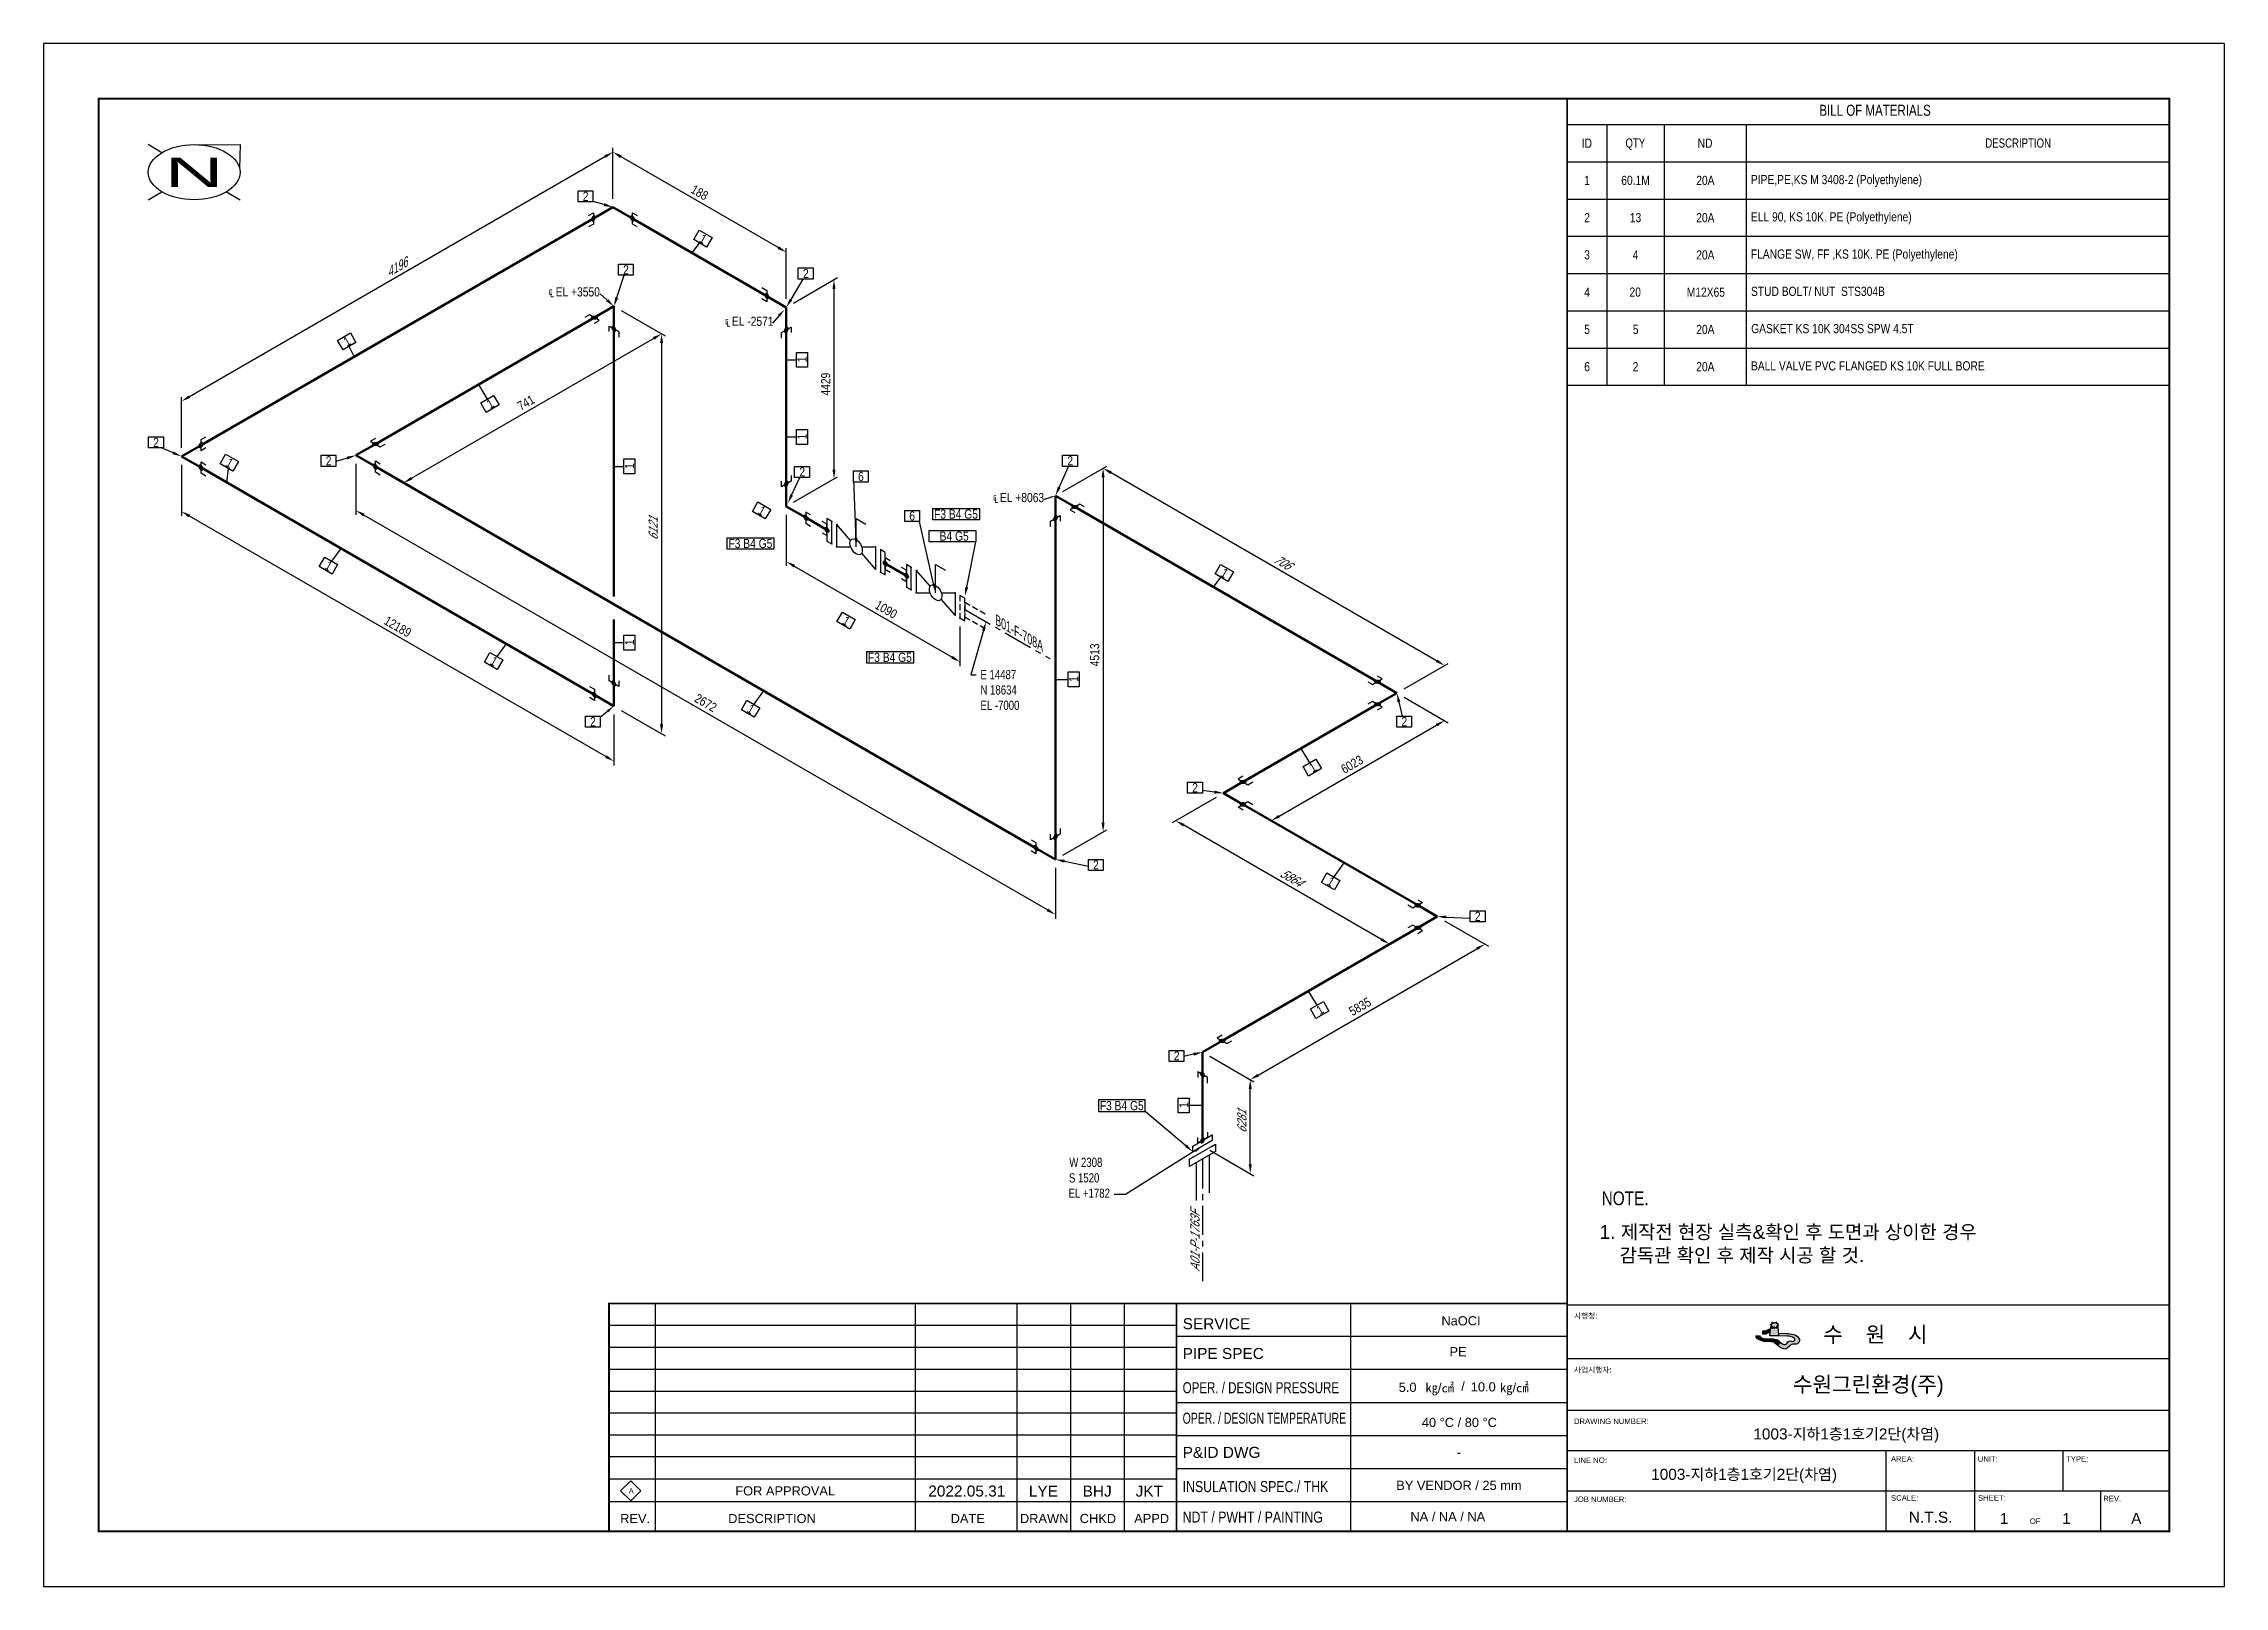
# Model space of a CAD drawing. Header units: millimetres. Extents: x 0 to 594, y 0 to 420.
import ezdxf
from ezdxf import colors
from ezdxf.entities.mleader import LeaderData, LeaderLine
from ezdxf.enums import TextEntityAlignment as Align
from ezdxf.math import Vec2, Vec3

# ---------------------------------------------------------------- set-up
doc = ezdxf.new("R2010")
doc.units = ezdxf.units.MM
doc.header["$LTSCALE"] = 0.25
doc.linetypes.add('CENTER', pattern=[50.8, 31.75, -6.35, 6.35, -6.35])
doc.linetypes.add('DASHED2', pattern=[9.525, 6.35, -3.175])
for name, color, linetype in [('7', 5, 'Continuous'), ('TITLE', 7, 'Continuous'), ('밸브', 4, 'Continuous'), ('연속', 7, 'DASHED2'), ('열 추적 선', 7, 'CENTER'), ('용접', 1, 'Continuous'), ('주석', 7, 'Continuous'), ('지시선', 1, 'Continuous'), ('치수', 1, 'Continuous'), ('테이블', 7, 'Continuous')]:
    doc.layers.add(name, color=color, linetype=linetype)
doc.layers.add('파이프 작은 보어', color=30, linetype='Continuous', lineweight=50)
doc.styles.add('AdskIsoAnnotation', font='arial.ttf', dxfattribs={"width": 0.8, "height": 1})
doc.styles.add('AdskIsoMetric', font='arial.ttf', dxfattribs={"width": 0.8, "height": 2.5})
doc.styles.add('AdskIsoMetric-30', font='arial.ttf', dxfattribs={"width": 0.8, "height": 2.5})
doc.styles.add('AdskIsoMetric30', font='arial.ttf', dxfattribs={"width": 0.8, "oblique": 30, "height": 2.5})
doc.styles.add('FF1', font='arial.ttf')
doc.styles.add('MtXpl_', font='')
doc.styles.add('RomanS', font='arial.ttf')
doc.styles.get("Standard").update_dxf_attribs({"font": 'arial.ttf'})
doc.styles.add('굴림', font='')
doc.styles.get('MtXpl_').set_extended_font_data('Gulim')
doc.styles.get('굴림').set_extended_font_data('Gulim')
doc.dimstyles.new('AdskIsoMetric', dxfattribs={"dimtxt": 2.5, "dimasz": 2.5, "dimexe": 1, "dimexo": 2, "dimgap": 0.8, "dimtad": 1, "dimdec": 0, "dimrnd": 1, "dimzin": 0, "dimdsep": 46, "dimtxsty": 'AdskIsoMetric', "dimcen": 0, "dimclrt": 7, "dimadec": 0, "dimazin": 0, "dimtfac": 1, "dimtdec": 0, "dimtmove": 1, "dimatfit": 3, "dimfxl": 0, "dimfrac": 2, "dimtolj": 1, "dimtzin": 0, "dimarcsym": 0})

msp = doc.modelspace()

# ---------------------------------------------------------------- texts
at = {"color": 0, "linetype": 'ByBlock', "lineweight": 40, "width": 2}
msp.add_text('N', height=8, dxfattribs=at).set_placement((41, 385), align=Align.MIDDLE_CENTER)
at = {"color": 7, "linetype": 'ByBlock', "lineweight": -2, "style": 'RomanS'}
for s, height, p in [('SERVICE', 3, (310.25, 70.006)), ('시행청:', 1.5, (416.8367, 72.8857)), ('PIPE SPEC', 3, (310.25, 61.8976)), ('사업시행자:', 1.5, (416.8367, 58.1958)), ('DRAWING NUMBER:', 1.5, (416.8367, 44.1958)), ('P&ID DWG ', 3, (310.25, 34.9726)), ('LINE NO:', 1.5, (416.8367, 33.5792)), ('AREA:', 1.5, (503.1903, 33.9438)), ('UNIT:', 1.5, (526.8116, 33.9438)), ('TYPE:', 1.5, (550.8911, 33.9438)), ('JOB NUMBER:', 1.5, (416.8367, 22.9625)), ('SCALE:', 1.5, (503.1903, 23.3271)), ('SHEET:', 1.5, (526.8904, 23.3271)), ('REV.', 1.5, (560.9975, 23.16)), ('OF', 1.5, (541, 17))]:
    msp.add_text(s, height=height, dxfattribs=at).set_placement(p)
at = {"color": 7, "style": 'AdskIsoMetric'}
for s, p in [('NaOCI', (380.7324, 71.0517)), ('PE', (382.9468, 62.646)), ('5.0', (369.103, 52.9462)), ('㎏/㎠', (376.3782, 52.8069)), ('/', (386.1261, 53.2022)), ('10.0', (388.7325, 53.0638)), ('㎏/㎠', (396.6965, 52.8657)), ('40 %%DC / 80 %%DC', (375.399, 43.3833)), ('NA / NA / NA', (372.2839, 17.7298))]:
    msp.add_text(s, height=2.5, dxfattribs=at).set_placement(p)
at = {"style": '굴림'}
msp.add_text('수    원    시', height=4.255987, dxfattribs=at).set_placement((484.7572, 66.4683))
at = {"color": 7, "linetype": 'ByBlock', "lineweight": -2, "style": 'RomanS'}
for s, width, p in [('OPER. / DESIGN PRESSURE', 0.75, (310.25, 52.5893)), ('OPER. / DESIGN TEMPERATURE', 0.68, (310.25, 44.281)), ('INSULATION SPEC./ THK', 0.8, (310.25, 25.6643)), ('NDT / PWHT / PAINTING', 0.8, (310.25, 17.356))]:
    msp.add_text(s, height=3, dxfattribs=dict(at, width=width)).set_placement(p)
at = {"style": '굴림'}
msp.add_text('수원그린환경(주)', height=4.25599, dxfattribs=at).set_placement((497, 55), align=Align.MIDDLE_CENTER)
at = {"color": 7, "style": 'AdskIsoMetric'}
for s, p in [('-', (385.5, 36.5)), ('FOR APPROVAL', (201.988, 26)), ('BY VENDOR / 25 mm', (385.5, 27.5))]:
    msp.add_text(s, height=2.5, dxfattribs=at).set_placement(p, align=Align.MIDDLE_CENTER)
at = {"color": 7, "linetype": 'ByBlock', "lineweight": -2, "style": 'RomanS'}
for s, p in [('REV.', (161.1158, 17.2245)), ('DESCRIPTION', (198.4012, 17.2245)), ('DATE', (251.7185, 17.2245)), ('DRAWN', (272.5302, 17.2245)), ('CHKD', (287.1697, 17.2245)), ('APPD', (301.8091, 17.2245))]:
    msp.add_text(s, height=2.5, dxfattribs=at).set_placement(p, align=Align.CENTER)
at = {"color": 7, "linetype": 'ByBlock', "lineweight": -2}
msp.add_text('N.T.S.', height=3, dxfattribs=at).set_placement((514, 17.3202), align=Align.CENTER)
at = {"color": 7}
for tag, p in [('1003-지하1층1호기2단(차염)', (491, 40)), ('1003-지하1층1호기2단(차염)', (463.1722, 29)), ('2022.05.31', (251.4515, 24.4518)), ('LYE', (272.32, 24.4243)), ('BHJ', (286.9594, 24.4243)), ('JKT', (301.1751, 24.4243)), ('1', (534, 17)), ('1', (551, 17)), ('A', (570, 17))]:
    msp.add_attdef(tag, text='', height=3, dxfattribs=at).set_placement(p, align=Align.CENTER)
at = {"layer": 'TITLE', "color": 7, "linetype": 'Continuous', "style": 'FF1'}
msp.add_text('A', height=1.4952, dxfattribs=at).set_placement((159.3541, 25.2225))
at = {"layer": '주석', "width": 0.8}
for s, height, style, p in [('E 14487', 2.5, 'MtXpl_', (255.1729, 246.9712)), ('N 18634', 2.5, 'MtXpl_', (255.1811, 242.7943)), ('EL -7000', 2.5, 'MtXpl_', (255.1729, 238.6174)), ('W 2308', 2.5, 'MtXpl_', (279.362, 114.1751)), ('S 1520', 2.5, 'MtXpl_', (279.2706, 109.9658)), ('EL +1782', 2.5, 'MtXpl_', (279.1751, 105.7889)), ('NOTE.', 3.75, 'AdskIsoAnnotation', (424.3734, 103.7723))]:
    msp.add_text(s, height=height, dxfattribs=dict(at, style=style)).set_placement(p)
at = {"layer": '주석', "style": 'AdskIsoAnnotation'}
for s, p in [('1. 제작전 현장 실측&확인 후 도면과 상이한 경우 ', (423.7796, 94.6083)), ('   감독관 확인 후 제작 시공 할 것.', (424.9028, 88.2681))]:
    msp.add_text(s, height=3.75, dxfattribs=at).set_placement(p)
at = {"layer": '주석', "char_height": 2.5, "attachment_point": 7, "style": 'AdskIsoAnnotation'}
for s, insert in [('{\\Q0;℄ EL +3550}', (137.569, 350.9223)), ('{\\Q0;℄ EL -2571}', (185.569, 342.9223)), ('{\\Q0;℄ EL +8063}', (258.569, 294.9223))]:
    msp.add_mtext(s, dxfattribs=dict(at, insert=insert))
at = {"layer": '치수', "color": 7, "width": 0.8}
for s, rotation, style, oblique, p in [('B01-F-708A', 330, 'AdskIsoMetric-30', 330, (259.1908, 261.9084)), ('A01-P-1763F', 90, 'AdskIsoMetric30', 30, (314.8617, 85.7032))]:
    msp.add_text(s, height=2.5, rotation=rotation, dxfattribs=dict(at, style=style, oblique=oblique)).set_placement(p)
at = {"layer": '테이블', "width": 0.8}
for s, height, style, p in [('BILL OF MATERIALS', 3, 'MtXpl_', (483.6685, 400.3642)), ('ID', 2.5, 'AdskIsoMetric', (418.9571, 391.6608)), ('QTY', 2.5, 'MtXpl_', (430.8626, 391.6891)), ('ND', 2.5, 'AdskIsoMetric', (450.5239, 391.6608)), ('DESCRIPTION', 2.5, 'MtXpl_', (528.8928, 391.6924)), ('20A', 2.5, 'AdskIsoMetric', (450.1426, 381.5188)), ('PIPE,PE,KS M 3408-2 (Polyethylene) ', 2.5, 'AdskIsoMetric', (465.0434, 381.7439)), ('ELL 90, KS 10K. PE (Polyethylene) ', 2.5, 'AdskIsoMetric', (465.0379, 371.601)), ('20A', 2.5, 'AdskIsoMetric', (450.1426, 371.3759)), ('20A', 2.5, 'AdskIsoMetric', (450.1426, 361.233)), ('FLANGE SW, FF ,KS 10K. PE (Polyethylene) ', 2.5, 'AdskIsoMetric', (465.0297, 361.4581)), ('20', 2.5, 'AdskIsoMetric', (431.9624, 351.1055)), ('M12X65', 2.5, 'AdskIsoMetric', (447.5655, 351.0893)), ('STUD BOLT/ NUT  STS304B', 2.5, 'AdskIsoMetric', (465.0543, 351.3144)), ('5', 2.5, 'AdskIsoMetric', (432.8771, 340.9465)), ('20A', 2.5, 'AdskIsoMetric', (450.1426, 340.9473)), ('GASKET KS 10K 304SS SPW 4.5T', 2.5, 'AdskIsoMetric', (465.1102, 341.1724)), ('20A', 2.5, 'AdskIsoMetric', (450.1426, 330.8045)), ('BALL VALVE PVC FLANGED KS 10K FULL BORE', 2.5, 'AdskIsoMetric', (465.0543, 331.0287))]:
    msp.add_text(s, height=height, dxfattribs=dict(at, style=style)).set_placement(p)
at = {"layer": '테이블', "char_height": 2.5, "attachment_point": 5, "style": 'AdskIsoMetric'}
for s, insert, width in [('1', (420.41, 382.7679), 7.820039), ('60.1M', (433.6043, 382.7679), 12.568491), ('2', (420.41, 372.625), 7.820039), ('13', (433.6043, 372.625), 12.568491), ('3', (420.41, 362.4822), 7.820039), ('4', (433.6043, 362.4822), 12.568491), ('4', (420.41, 352.3393), 7.820039), ('5', (420.41, 342.1965), 7.820039), ('6', (420.41, 332.0536), 7.820039), ('2', (433.6043, 332.0536), 12.568491)]:
    msp.add_mtext(s, dxfattribs=dict(at, insert=insert, width=width))

# ---------------------------------------------------------------- blocks, each defined once
blk = doc.blocks.new('개스킷-1-IsoRight')
at = {"color": 0, "linetype": 'ByBlock', "lineweight": -2, "extrusion": (1, 0, 0)}
for p in [(-0.044, 0.23), (0.044, 0.179), (-0.053, -0.174), (0.044, -0.23)]:
    blk.add_point(p, dxfattribs=at)
blk = doc.blocks.new('볼 밸브-1-IsoRight')
at = {"color": 0, "linetype": 'ByBlock', "lineweight": -2, "extrusion": (0.707107, 0.408248, -0.57735)}
for p, q in [((-0.101, 0.116), (-0.354, 0.408)), ((-0.354, 0.408), (-0.354, 0)), ((0.101, 0), (0.354, 0)), ((-0.354, 0), (-0.101, 0)), ((0.354, -0.408), (0.101, -0.116)), ((0.113, -0.065), (0.113, -0.065)), ((0.354, 0), (0.354, -0.408))]:
    blk.add_line(p, q, dxfattribs=at)
at = {"linetype": 'ByBlock', "extrusion": (-1.92296e-16, -1.11022e-16, -1)}
for start_param, end_param in [(-0.785398, 2.356194), (2.356194, 5.497787)]:
    blk.add_ellipse((0, 0), major_axis=(-0.08, 0.138), ratio=0.57735, start_param=start_param, end_param=end_param, dxfattribs=at)
blk = doc.blocks.new('Operator_Lever-1-IsoRight')
at = {"color": 0, "linetype": 'ByBlock', "lineweight": -2, "extrusion": (0.707107, 0.408248, -0.57735)}
for p, q in [((0, 0), (0, 0.51)), ((0, 0.51), (0.177, 0.408))]:
    blk.add_line(p, q, dxfattribs=at)
blk = doc.blocks.new('플랜지-1-IsoRight')
at = {"color": 0, "linetype": 'ByBlock', "lineweight": -2}
blk.add_wipeout([(0.044, 0.179), (-0.044, 0.23), (-0.044, -0.179), (0.044, -0.23)], dxfattribs=at)
at = {"color": 0, "linetype": 'ByBlock', "lineweight": -2, "extrusion": (0.707107, 0.408248, -0.57735)}
for p, q in [((0.044, 0.179), (-0.044, 0.23)), ((-0.044, 0.23), (-0.044, -0.179)), ((0.044, -0.23), (0.044, 0.179)), ((-0.044, -0.179), (0.044, -0.23))]:
    blk.add_line(p, q, dxfattribs=at)
at = {"color": 0, "linetype": 'ByBlock', "lineweight": -2}
blk.add_wipeout([(0.044, 0.179), (-0.044, 0.23), (-0.044, -0.179), (0.044, -0.23)], dxfattribs=at)
at = {"color": 0, "linetype": 'ByBlock', "lineweight": -2, "extrusion": (0.707107, 0.408248, -0.57735)}
for p, q in [((0.044, 0.179), (-0.044, 0.23)), ((-0.044, 0.23), (-0.044, -0.179)), ((0.044, -0.23), (0.044, 0.179)), ((-0.044, -0.179), (0.044, -0.23))]:
    blk.add_line(p, q, dxfattribs=at)
blk = doc.blocks.new('*D33')
at = {"layer": 'Defpoints', "color": 0}
for p in [(202.29, 294.01), (249.6, 263.63), (249.6, 251.7)]:
    blk.add_point(p, dxfattribs=at)
at = {"layer": '치수', "color": 0, "lineweight": -2}
for p, q in [((202.29, 291.7), (202.29, 277.86)), ((204.46, 277.76), (247.44, 252.95)), ((249.6, 261.33), (249.6, 250.54))]:
    blk.add_line(p, q, dxfattribs=at)
at = {"layer": '치수', "color": 0}
for points in [[(204.67, 278.12), (204.25, 277.4), (202.29, 279.01)], [(247.65, 253.31), (247.23, 252.59), (249.6, 251.7)]]:
    blk.add_solid(points, dxfattribs=at)
at = {"layer": '치수', "color": 7, "insert": (229.49, 265.93), "char_height": 2.5, "attachment_point": 5, "rotation": 330, "style": 'AdskIsoMetric-30'}
blk.add_mtext('\\A1;1090', dxfattribs=at)
blk = doc.blocks.new('*D34')
at = {"layer": 'Defpoints', "color": 0}
for p in [(202.29, 348.21), (215.28, 301.51), (202.29, 294.01)]:
    blk.add_point(p, dxfattribs=at)
at = {"layer": '치수', "color": 0, "lineweight": -2}
for p, q in [((204.29, 349.36), (216.28, 356.29)), ((215.28, 353.21), (215.28, 304.01)), ((204.29, 295.17), (216.28, 302.09))]:
    blk.add_line(p, q, dxfattribs=at)
at = {"layer": '치수', "color": 0}
for points in [[(214.87, 353.21), (215.7, 353.21), (215.28, 355.71)], [(214.87, 304.01), (215.7, 304.01), (215.28, 301.51)]]:
    blk.add_solid(points, dxfattribs=at)
at = {"layer": '치수', "color": 7, "insert": (213.02, 327.3), "char_height": 2.5, "attachment_point": 5, "rotation": 90, "style": 'AdskIsoMetric-30'}
blk.add_mtext('\\A1;4429', dxfattribs=at)
blk = doc.blocks.new('*D35')
at = {"layer": 'Defpoints', "color": 0}
for p in [(155.07, 375.48), (202.29, 363.21), (202.29, 348.21)]:
    blk.add_point(p, dxfattribs=at)
at = {"layer": '치수', "color": 0, "lineweight": -2}
for p, q in [((155.07, 377.78), (155.07, 391.63)), ((157.23, 389.23), (200.13, 364.46)), ((202.29, 350.52), (202.29, 364.36))]:
    blk.add_line(p, q, dxfattribs=at)
at = {"layer": '치수', "color": 0}
for points in [[(157.44, 389.59), (157.02, 388.86), (155.07, 390.48)], [(200.34, 364.82), (199.92, 364.1), (202.29, 363.21)]]:
    blk.add_solid(points, dxfattribs=at)
at = {"layer": '치수', "color": 7, "insert": (178.68, 379.46), "char_height": 2.5, "attachment_point": 5, "rotation": 330, "style": 'AdskIsoMetric-30'}
blk.add_mtext('\\A1;188', dxfattribs=at)
blk = doc.blocks.new('*D36')
at = {"layer": 'Defpoints', "color": 0}
for p in [(155.07, 390.48), (155.07, 375.48), (37.57, 307.64)]:
    blk.add_point(p, dxfattribs=at)
at = {"layer": '치수', "color": 0, "lineweight": -2}
for p, q in [((39.73, 323.89), (152.9, 389.23)), ((155.07, 377.78), (155.07, 391.63)), ((37.57, 309.95), (37.57, 323.79))]:
    blk.add_line(p, q, dxfattribs=at)
at = {"layer": '치수', "color": 0}
for points in [[(152.69, 389.59), (153.11, 388.86), (155.07, 390.48)], [(39.53, 324.25), (39.94, 323.53), (37.57, 322.64)]]:
    blk.add_solid(points, dxfattribs=at)
at = {"layer": '치수', "color": 7, "insert": (96.1, 359.05), "char_height": 2.5, "attachment_point": 5, "rotation": 30, "style": 'AdskIsoMetric30'}
blk.add_mtext('\\A1;4196', dxfattribs=at)
blk = doc.blocks.new('*D37')
at = {"layer": 'Defpoints', "color": 0}
for p in [(37.57, 307.64), (37.57, 292.64), (155.33, 239.65)]:
    blk.add_point(p, dxfattribs=at)
at = {"layer": '치수', "color": 0, "lineweight": -2}
for p, q in [((37.57, 305.33), (37.57, 291.48)), ((153.16, 225.9), (39.73, 291.39)), ((155.33, 237.34), (155.33, 223.49))]:
    blk.add_line(p, q, dxfattribs=at)
at = {"layer": '치수', "color": 0}
for points in [[(39.94, 291.75), (39.53, 291.03), (37.57, 292.64)], [(153.37, 226.26), (152.95, 225.54), (155.33, 224.65)]]:
    blk.add_solid(points, dxfattribs=at)
at = {"layer": '치수', "color": 7, "insert": (96.45, 261.26), "char_height": 2.5, "attachment_point": 5, "rotation": 330, "style": 'AdskIsoMetric-30'}
blk.add_mtext('\\A1;12189', dxfattribs=at)
blk = doc.blocks.new('*D38')
at = {"layer": 'Defpoints', "color": 0}
for p in [(155.33, 348.49), (155.33, 239.65), (168.32, 232.15)]:
    blk.add_point(p, dxfattribs=at)
at = {"layer": '치수', "color": 0, "lineweight": -2}
for p, q in [((157.33, 347.33), (169.32, 340.41)), ((168.32, 338.49), (168.32, 234.65)), ((157.33, 238.49), (169.32, 231.57))]:
    blk.add_line(p, q, dxfattribs=at)
at = {"layer": '치수', "color": 0}
for points in [[(167.9, 338.49), (168.74, 338.49), (168.32, 340.99)], [(167.9, 234.65), (168.74, 234.65), (168.32, 232.15)]]:
    blk.add_solid(points, dxfattribs=at)
at = {"layer": '치수', "color": 7, "insert": (166.05, 287.88), "char_height": 2.5, "attachment_point": 5, "rotation": 90, "style": 'AdskIsoMetric30'}
blk.add_mtext('\\A1;6121', dxfattribs=at)
blk = doc.blocks.new('*D39')
at = {"layer": 'Defpoints', "color": 0}
for p in [(155.33, 348.49), (168.32, 340.99), (85.06, 307.92)]:
    blk.add_point(p, dxfattribs=at)
at = {"layer": '치수', "color": 0, "lineweight": -2}
for p, q in [((157.33, 347.33), (169.32, 340.41)), ((100.21, 301.67), (166.15, 339.74))]:
    blk.add_line(p, q, dxfattribs=at)
at = {"layer": '치수', "color": 0}
for points in [[(165.94, 340.1), (166.36, 339.38), (168.32, 340.99)], [(100, 302.03), (100.42, 301.31), (98.05, 300.42)]]:
    blk.add_solid(points, dxfattribs=at)
at = {"layer": '치수', "color": 7, "insert": (131.38, 322.25), "char_height": 2.5, "attachment_point": 5, "rotation": 30, "style": 'AdskIsoMetric-30'}
blk.add_mtext('\\A1;741', dxfattribs=at)
blk = doc.blocks.new('*D40')
at = {"layer": 'Defpoints', "color": 0}
for p in [(85.06, 307.92), (85.06, 292.92), (275.59, 197.91)]:
    blk.add_point(p, dxfattribs=at)
at = {"layer": '치수', "color": 0, "lineweight": -2}
for p, q in [((85.06, 305.61), (85.06, 291.76)), ((273.43, 184.16), (87.22, 291.67)), ((275.59, 195.6), (275.59, 181.76))]:
    blk.add_line(p, q, dxfattribs=at)
at = {"layer": '치수', "color": 0}
for points in [[(87.43, 292.03), (87.01, 291.31), (85.06, 292.92)], [(273.64, 184.52), (273.22, 183.8), (275.59, 182.91)]]:
    blk.add_solid(points, dxfattribs=at)
at = {"layer": '치수', "color": 7, "insert": (180.33, 240.53), "char_height": 2.5, "attachment_point": 5, "rotation": 330, "style": 'AdskIsoMetric-30'}
blk.add_mtext('\\A1;2672', dxfattribs=at)
blk = doc.blocks.new('*D41')
at = {"layer": 'Defpoints', "color": 0}
for p in [(275.59, 296.92), (288.58, 205.41), (275.59, 197.91)]:
    blk.add_point(p, dxfattribs=at)
at = {"layer": '치수', "color": 0, "lineweight": -2}
for p, q in [((277.59, 298.07), (289.58, 304.99)), ((288.58, 301.92), (288.58, 207.91)), ((277.59, 199.07), (289.58, 205.99))]:
    blk.add_line(p, q, dxfattribs=at)
at = {"layer": '치수', "color": 0}
for points in [[(288.17, 301.92), (289, 301.92), (288.58, 304.42)], [(288.17, 207.91), (289, 207.91), (288.58, 205.41)]]:
    blk.add_solid(points, dxfattribs=at)
at = {"layer": '치수', "color": 7, "insert": (286.32, 253.6), "char_height": 2.5, "attachment_point": 5, "rotation": 90, "style": 'AdskIsoMetric-30'}
blk.add_mtext('\\A1;4513', dxfattribs=at)
blk = doc.blocks.new('*D42')
at = {"layer": 'Defpoints', "color": 0}
for p in [(288.58, 304.42), (275.59, 296.92), (368.61, 243.21)]:
    blk.add_point(p, dxfattribs=at)
at = {"layer": '치수', "color": 0, "lineweight": -2}
for p, q in [((277.59, 298.07), (289.58, 304.99)), ((379.44, 251.96), (290.75, 303.17)), ((370.61, 244.37), (382.6, 251.29))]:
    blk.add_line(p, q, dxfattribs=at)
at = {"layer": '치수', "color": 0}
for points in [[(290.96, 303.53), (290.54, 302.8), (288.58, 304.42)], [(379.65, 252.32), (379.23, 251.6), (381.6, 250.71)]]:
    blk.add_solid(points, dxfattribs=at)
at = {"layer": '치수', "color": 7, "insert": (337.36, 278.87), "char_height": 2.5, "attachment_point": 5, "rotation": 330, "style": 'AdskIsoMetric30'}
blk.add_mtext('\\A1;706', dxfattribs=at)
blk = doc.blocks.new('*D43')
at = {"layer": 'Defpoints', "color": 0}
for p in [(368.61, 243.21), (381.6, 235.71), (321.39, 215.94)]:
    blk.add_point(p, dxfattribs=at)
at = {"layer": '치수', "color": 0, "lineweight": -2}
for p, q in [((370.61, 242.06), (382.6, 235.13)), ((336.54, 209.69), (379.44, 234.46))]:
    blk.add_line(p, q, dxfattribs=at)
at = {"layer": '치수', "color": 0}
for points in [[(379.23, 234.82), (379.65, 234.1), (381.6, 235.71)], [(336.33, 210.06), (336.75, 209.33), (334.38, 208.44)]]:
    blk.add_solid(points, dxfattribs=at)
at = {"layer": '치수', "color": 7, "insert": (356.38, 223.77), "char_height": 2.5, "attachment_point": 5, "rotation": 30, "style": 'AdskIsoMetric-30'}
blk.add_mtext('\\A1;6023', dxfattribs=at)
blk = doc.blocks.new('*D44')
at = {"layer": 'Defpoints', "color": 0}
for p in [(321.39, 215.94), (308.4, 208.44), (379.58, 182.35)]:
    blk.add_point(p, dxfattribs=at)
at = {"layer": '치수', "color": 0, "lineweight": -2}
for p, q in [((319.39, 214.79), (307.4, 207.87)), ((364.42, 176.1), (310.56, 207.19))]:
    blk.add_line(p, q, dxfattribs=at)
at = {"layer": '치수', "color": 0}
for points in [[(310.77, 207.56), (310.35, 206.83), (308.4, 208.44)], [(364.63, 176.46), (364.21, 175.74), (366.59, 174.85)]]:
    blk.add_solid(points, dxfattribs=at)
at = {"layer": '치수', "color": 7, "insert": (339.76, 192.96), "char_height": 2.5, "attachment_point": 5, "rotation": 330, "style": 'AdskIsoMetric30'}
blk.add_mtext('\\A1;5864', dxfattribs=at)
blk = doc.blocks.new('*D45')
at = {"layer": 'Defpoints', "color": 0}
for p in [(379.58, 182.35), (392.57, 174.85), (315.67, 145.45)]:
    blk.add_point(p, dxfattribs=at)
at = {"layer": '치수', "color": 0, "lineweight": -2}
for p, q in [((381.58, 181.19), (393.57, 174.27)), ((330.83, 139.2), (390.4, 173.6)), ((317.67, 144.3), (329.66, 137.37))]:
    blk.add_line(p, q, dxfattribs=at)
at = {"layer": '치수', "color": 0}
for points in [[(390.2, 173.96), (390.61, 173.24), (392.57, 174.85)], [(330.62, 139.56), (331.04, 138.84), (328.66, 137.95)]]:
    blk.add_solid(points, dxfattribs=at)
at = {"layer": '치수', "color": 7, "insert": (358.57, 157.84), "char_height": 2.5, "attachment_point": 5, "rotation": 30, "style": 'AdskIsoMetric-30'}
blk.add_mtext('\\A1;5835', dxfattribs=at)
blk = doc.blocks.new('*D46')
at = {"layer": 'Defpoints', "color": 0}
for p in [(315.67, 145.45), (328.66, 137.95), (315.67, 119.87)]:
    blk.add_point(p, dxfattribs=at)
at = {"layer": '치수', "color": 0, "lineweight": -2}
for p, q in [((317.67, 144.3), (329.66, 137.37)), ((328.66, 114.87), (328.66, 135.45)), ((317.67, 118.71), (329.66, 111.79))]:
    blk.add_line(p, q, dxfattribs=at)
at = {"layer": '치수', "color": 0}
for points in [[(328.25, 135.45), (329.08, 135.45), (328.66, 137.95)], [(328.25, 114.87), (329.08, 114.87), (328.66, 112.37)]]:
    blk.add_solid(points, dxfattribs=at)
at = {"layer": '치수', "color": 7, "insert": (326.4, 126.47), "char_height": 2.5, "attachment_point": 5, "rotation": 90, "style": 'AdskIsoMetric30'}
blk.add_mtext('\\A1;6281', dxfattribs=at)
blk = doc.blocks.new('엘보우-1-Iso2DSkew0')
at = {"color": 0, "linetype": 'ByBlock', "lineweight": -2, "extrusion": (-0.707107, 0.408248, -0.57735)}
for p, q in [((0, 0), (5.3, 3.06)), ((0, 0), (0, 0)), ((0, -6.12), (0, 0))]:
    blk.add_line(p, q, dxfattribs=at)
blk = doc.blocks.new('엘보우-1-Iso2DSkew90')
at = {"color": 0, "linetype": 'ByBlock', "lineweight": -2, "extrusion": (0, 0.816497, 0.57735)}
for p, q in [((0, 0), (-5.3, 3.06)), ((0, 0), (0, 0)), ((-5.3, -3.06), (0, 0))]:
    blk.add_line(p, q, dxfattribs=at)
blk = doc.blocks.new('엘보우-2-Iso2DSkew90')
at = {"color": 0, "linetype": 'ByBlock', "lineweight": -2, "extrusion": (-3.56631e-11, -0.816497, -0.57735)}
for p, q in [((0, 0), (5.3, 3.06)), ((0, 0), (0, 0)), ((5.3, -3.06), (0, 0))]:
    blk.add_line(p, q, dxfattribs=at)
blk = doc.blocks.new('엘보우-3-Iso2DSkew90')
at = {"color": 0, "linetype": 'ByBlock', "lineweight": -2, "extrusion": (0, 0.816497, 0.57735)}
for p, q in [((0, 0), (-5.3, 3.06)), ((0, 0), (0, 0)), ((-5.3, -3.06), (0, 0))]:
    blk.add_line(p, q, dxfattribs=at)
blk = doc.blocks.new('엘보우-4-Iso2DSkew90')
at = {"color": 0, "linetype": 'ByBlock', "lineweight": -2, "extrusion": (-0.707107, -0.408248, 0.57735)}
for p, q in [((0, 0), (0, -6.12)), ((0, 0), (0, 0)), ((5.3, -3.06), (0, 0))]:
    blk.add_line(p, q, dxfattribs=at)
blk = doc.blocks.new('엘보우-1-Iso2DSkew180')
at = {"color": 0, "linetype": 'ByBlock', "lineweight": -2, "extrusion": (0.707107, 0.408248, -0.57735)}
for p, q in [((0, 6.12), (0, 0)), ((0, 0), (-5.3, 3.06)), ((0, 0), (0, 0))]:
    blk.add_line(p, q, dxfattribs=at)
blk = doc.blocks.new('엘보우-5-Iso2DSkew90')
at = {"color": 0, "linetype": 'ByBlock', "lineweight": -2, "extrusion": (-5.624e-11, -0.816497, -0.57735)}
for p, q in [((0, 0), (5.3, 3.06)), ((0, 0), (0, 0)), ((5.3, -3.06), (0, 0))]:
    blk.add_line(p, q, dxfattribs=at)
blk = doc.blocks.new('엘보우-6-Iso2DSkew90')
at = {"color": 0, "linetype": 'ByBlock', "lineweight": -2, "extrusion": (-0.707107, 0.408248, -0.57735)}
for p, q in [((-5.3, -3.06), (0, 0)), ((0, 0), (0, -6.12)), ((0, 0), (0, 0))]:
    blk.add_line(p, q, dxfattribs=at)
blk = doc.blocks.new('엘보우-2-Iso2DSkew180')
at = {"color": 0, "linetype": 'ByBlock', "lineweight": -2, "extrusion": (0.707107, 0.408248, -0.57735)}
for p, q in [((0, 6.12), (0, 0)), ((0, 0), (-5.3, 3.06)), ((0, 0), (0, 0))]:
    blk.add_line(p, q, dxfattribs=at)
blk = doc.blocks.new('엘보우-7-Iso2DSkew90')
at = {"color": 0, "linetype": 'ByBlock', "lineweight": -2, "extrusion": (-6.28211e-11, -0.816497, -0.57735)}
for p, q in [((0, 0), (5.3, 3.06)), ((0, 0), (0, 0)), ((5.3, -3.06), (0, 0))]:
    blk.add_line(p, q, dxfattribs=at)
blk = doc.blocks.new('엘보우-8-Iso2DSkew90')
at = {"color": 0, "linetype": 'ByBlock', "lineweight": -2, "extrusion": (-6.1894e-11, -0.816497, -0.57735)}
for p, q in [((-5.3, -3.06), (0, 0)), ((0, 0), (5.3, -3.06)), ((0, 0), (0, 0))]:
    blk.add_line(p, q, dxfattribs=at)
blk = doc.blocks.new('엘보우-9-Iso2DSkew90')
at = {"color": 0, "linetype": 'ByBlock', "lineweight": -2, "extrusion": (0.707107, 0.408248, -0.57735)}
for p, q in [((-5.3, 3.06), (0, 0)), ((0, 0), (0, -6.12)), ((0, 0), (0, 0))]:
    blk.add_line(p, q, dxfattribs=at)
blk = doc.blocks.new('엘보우-3-Iso2DSkew180')
at = {"color": 0, "linetype": 'ByBlock', "lineweight": -2, "extrusion": (-0.707107, -0.408248, 0.57735)}
for p, q in [((0, 6.12), (0, 0)), ((0, 0), (5.3, -3.06)), ((0, 0), (0, 0))]:
    blk.add_line(p, q, dxfattribs=at)
blk = doc.blocks.new('SocketWeld-2-IsoLeft')
blk.add_hatch(color=256).paths.add_polyline_path([(0.04, 0.017), (0.041, 0.017), (0.041, 0.017), (0.041, 0.016), (0.041, 0.016), (0.041, 0.016), (0.041, 0.016), (0.041, 0.016), (0.042, 0.016), (0.042, 0.015), (0.042, 0.015), (0.042, 0.015), (0.042, 0.015), (0.042, 0.015), (0.042, 0.015), (0.043, 0.015), (0.043, 0.014), (0.043, 0.014), (0.043, 0.014), (0.043, 0.014), (0.043, 0.014), (0.043, 0.014), (0.044, 0.013), (0.044, 0.013), (0.044, 0.013), (0.044, 0.013), (0.044, 0.013), (0.044, 0.013), (0.045, 0.012), (0.045, 0.012), (0.045, 0.012), (0.045, 0.012), (0.045, 0.012), (0.045, 0.012), (0.045, 0.011), (0.046, 0.011), (0.046, 0.011), (0.046, 0.011), (0.046, 0.011), (0.046, 0.011), (0.046, 0.01), (0.046, 0.01), (0.047, 0.01), (0.047, 0.01), (0.047, 0.01), (0.047, 0.01), (0.047, 0.009), (0.047, 0.009), (0.047, 0.009), (0.048, 0.009), (0.048, 0.009), (0.048, 0.009), (0.048, 0.009), (0.048, 0.008), (0.048, 0.008), (0.048, 0.008), (0.048, 0.008), (0.048, 0.008), (0.048, 0.007), (0.048, 0.007), (0.048, 0.007), (0.048, 0.007), (0.048, 0.007), (0.048, 0.007), (0.048, 0.006), (0.048, 0.006), (0.048, 0.006), (0.048, 0.006), (0.048, 0.006), (0.049, 0.005), (0.049, 0.005), (0.049, 0.005), (0.049, 0.005), (0.049, 0.005), (0.049, 0.005), (0.049, 0.004), (0.049, 0.004), (0.049, 0.004), (0.049, 0.004), (0.049, 0.004), (0.049, 0.003), (0.049, 0.003), (0.049, 0.003), (0.049, 0.003), (0.049, 0.003), (0.049, 0.003), (0.049, 0.002), (0.049, 0.002), (0.049, 0.002), (0.05, 0.002), (0.05, 0.002), (0.05, 0.001), (0.05, 0.001), (0.05, 0.001), (0.05, 0.001), (0.05, 0.001), (0.05, 0.001), (0.05, 0), (0.05, 0), (0.05, 0), (0.05, 0), (0.05, 0), (0.05, 0), (0.05, -0.001), (0.05, -0.001), (0.05, -0.001), (0.05, -0.001), (0.05, -0.001), (0.05, -0.001), (0.05, -0.002), (0.05, -0.002), (0.049, -0.002), (0.049, -0.002), (0.049, -0.002), (0.049, -0.003), (0.049, -0.003), (0.049, -0.003), (0.049, -0.003), (0.049, -0.003), (0.049, -0.003), (0.049, -0.004), (0.049, -0.004), (0.049, -0.004), (0.049, -0.004), (0.049, -0.004), (0.049, -0.005), (0.049, -0.005), (0.049, -0.005), (0.049, -0.005), (0.049, -0.005), (0.049, -0.005), (0.048, -0.006), (0.048, -0.006), (0.048, -0.006), (0.048, -0.006), (0.048, -0.006), (0.048, -0.007), (0.048, -0.007), (0.048, -0.007), (0.048, -0.007), (0.048, -0.007), (0.048, -0.007), (0.048, -0.008), (0.048, -0.008), (0.048, -0.008), (0.048, -0.008), (0.048, -0.008), (0.048, -0.009), (0.048, -0.009), (0.048, -0.009), (0.048, -0.009), (0.047, -0.009), (0.047, -0.009), (0.047, -0.009), (0.047, -0.01), (0.047, -0.01), (0.047, -0.01), (0.047, -0.01), (0.046, -0.01), (0.046, -0.01), (0.046, -0.011), (0.046, -0.011), (0.046, -0.011), (0.046, -0.011), (0.046, -0.011), (0.045, -0.011), (0.045, -0.012), (0.045, -0.012), (0.045, -0.012), (0.045, -0.012), (0.045, -0.012), (0.045, -0.012), (0.044, -0.013), (0.044, -0.013), (0.044, -0.013), (0.044, -0.013), (0.044, -0.013), (0.044, -0.013), (0.043, -0.014), (0.043, -0.014), (0.043, -0.014), (0.043, -0.014), (0.043, -0.014), (0.043, -0.014), (0.043, -0.015), (0.042, -0.015), (0.042, -0.015), (0.042, -0.015), (0.042, -0.015), (0.042, -0.015), (0.042, -0.015), (0.042, -0.016), (0.041, -0.016), (0.041, -0.016), (0.041, -0.016), (0.041, -0.016), (0.041, -0.016), (0.041, -0.017), (0.041, -0.017), (0.04, -0.017), (0.04, -0.017), (0.04, -0.017), (0.04, -0.017), (0.04, -0.017), (0.04, -0.017), (0.039, -0.018), (0.039, -0.018), (0.039, -0.018), (0.039, -0.018), (0.038, -0.018), (0.038, -0.018), (0.038, -0.018), (0.038, -0.019), (0.038, -0.019), (0.037, -0.019), (0.037, -0.019), (0.037, -0.019), (0.037, -0.019), (0.036, -0.019), (0.036, -0.019), (0.036, -0.02), (0.036, -0.02), (0.035, -0.02), (0.035, -0.02), (0.035, -0.02), (0.035, -0.02), (0.035, -0.02), (0.034, -0.02), (0.034, -0.021), (0.034, -0.021), (0.034, -0.021), (0.033, -0.021), (0.033, -0.021), (0.033, -0.021), (0.033, -0.021), (0.033, -0.022), (0.032, -0.022), (0.032, -0.022), (0.032, -0.022), (0.032, -0.022), (0.031, -0.022), (0.031, -0.022), (0.031, -0.022), (0.031, -0.023), (0.031, -0.023), (0.03, -0.023), (0.03, -0.023), (0.03, -0.023), (0.03, -0.023), (0.029, -0.023), (0.029, -0.023), (0.029, -0.023), (0.029, -0.024), (0.029, -0.024), (0.028, -0.024), (0.028, -0.024), (0.028, -0.024), (0.027, -0.024), (0.027, -0.024), (0.027, -0.024), (0.027, -0.024), (0.026, -0.024), (0.026, -0.024), (0.026, -0.024), (0.025, -0.025), (0.025, -0.025), (0.025, -0.025), (0.025, -0.025), (0.024, -0.025), (0.024, -0.025), (0.024, -0.025), (0.023, -0.025), (0.023, -0.025), (0.023, -0.025), (0.023, -0.025), (0.022, -0.025), (0.022, -0.026), (0.022, -0.026), (0.021, -0.026), (0.021, -0.026), (0.021, -0.026), (0.021, -0.026), (0.02, -0.026), (0.02, -0.026), (0.02, -0.026), (0.019, -0.026), (0.019, -0.026), (0.019, -0.026), (0.019, -0.027), (0.018, -0.027), (0.018, -0.027), (0.018, -0.027), (0.017, -0.027), (0.017, -0.027), (0.017, -0.027), (0.017, -0.027), (0.016, -0.027), (0.016, -0.027), (0.016, -0.027), (0.015, -0.027), (0.015, -0.027), (0.015, -0.027), (0.015, -0.028), (0.015, -0.028), (0.014, -0.028), (0.014, -0.028), (0.014, -0.028), (0.013, -0.028), (0.013, -0.028), (0.013, -0.028), (0.012, -0.028), (0.012, -0.028), (0.012, -0.028), (0.011, -0.028), (0.011, -0.028), (0.011, -0.028), (0.01, -0.028), (0.01, -0.028), (0.01, -0.028), (0.009, -0.028), (0.009, -0.028), (0.009, -0.028), (0.009, -0.028), (0.008, -0.028), (0.008, -0.028), (0.008, -0.028), (0.007, -0.028), (0.007, -0.028), (0.007, -0.028), (0.006, -0.028), (0.006, -0.028), (0.006, -0.028), (0.005, -0.028), (0.005, -0.028), (0.005, -0.028), (0.004, -0.028), (0.004, -0.028), (0.004, -0.029), (0.003, -0.029), (0.003, -0.029), (0.003, -0.029), (0.003, -0.029), (0.002, -0.029), (0.002, -0.029), (0.002, -0.029), (0.001, -0.029), (0.001, -0.029), (0.001, -0.029), (0, -0.029), (0, -0.029), (0, -0.029), (0, -0.029), (-0.001, -0.029), (-0.001, -0.029), (-0.001, -0.029), (-0.002, -0.029), (-0.002, -0.029), (-0.002, -0.029), (-0.003, -0.029), (-0.003, -0.029), (-0.003, -0.029), (-0.003, -0.029), (-0.004, -0.029), (-0.004, -0.028), (-0.004, -0.028), (-0.005, -0.028), (-0.005, -0.028), (-0.005, -0.028), (-0.006, -0.028), (-0.006, -0.028), (-0.006, -0.028), (-0.007, -0.028), (-0.007, -0.028), (-0.007, -0.028), (-0.008, -0.028), (-0.008, -0.028), (-0.008, -0.028), (-0.009, -0.028), (-0.009, -0.028), (-0.009, -0.028), (-0.009, -0.028), (-0.01, -0.028), (-0.01, -0.028), (-0.01, -0.028), (-0.011, -0.028), (-0.011, -0.028), (-0.011, -0.028), (-0.012, -0.028), (-0.012, -0.028), (-0.012, -0.028), (-0.013, -0.028), (-0.013, -0.028), (-0.013, -0.028), (-0.014, -0.028), (-0.014, -0.028), (-0.014, -0.028), (-0.015, -0.028), (-0.015, -0.028), (-0.015, -0.027), (-0.015, -0.027), (-0.015, -0.027), (-0.016, -0.027), (-0.016, -0.027), (-0.016, -0.027), (-0.017, -0.027), (-0.017, -0.027), (-0.017, -0.027), (-0.017, -0.027), (-0.018, -0.027), (-0.018, -0.027), (-0.018, -0.027), (-0.019, -0.027), (-0.019, -0.026), (-0.019, -0.026), (-0.019, -0.026), (-0.02, -0.026), (-0.02, -0.026), (-0.02, -0.026), (-0.021, -0.026), (-0.021, -0.026), (-0.021, -0.026), (-0.021, -0.026), (-0.022, -0.026), (-0.022, -0.026), (-0.022, -0.025), (-0.023, -0.025), (-0.023, -0.025), (-0.023, -0.025), (-0.023, -0.025), (-0.024, -0.025), (-0.024, -0.025), (-0.024, -0.025), (-0.025, -0.025), (-0.025, -0.025), (-0.025, -0.025), (-0.025, -0.025), (-0.026, -0.024), (-0.026, -0.024), (-0.026, -0.024), (-0.027, -0.024), (-0.027, -0.024), (-0.027, -0.024), (-0.027, -0.024), (-0.028, -0.024), (-0.028, -0.024), (-0.028, -0.024), (-0.029, -0.024), (-0.029, -0.024), (-0.029, -0.023), (-0.029, -0.023), (-0.029, -0.023), (-0.03, -0.023), (-0.03, -0.023), (-0.03, -0.023), (-0.03, -0.023), (-0.031, -0.023), (-0.031, -0.023), (-0.031, -0.022), (-0.031, -0.022), (-0.031, -0.022), (-0.032, -0.022), (-0.032, -0.022), (-0.032, -0.022), (-0.032, -0.022), (-0.033, -0.022), (-0.033, -0.021), (-0.033, -0.021), (-0.033, -0.021), (-0.033, -0.021), (-0.034, -0.021), (-0.034, -0.021), (-0.034, -0.021), (-0.034, -0.02), (-0.035, -0.02), (-0.035, -0.02), (-0.035, -0.02), (-0.035, -0.02), (-0.035, -0.02), (-0.036, -0.02), (-0.036, -0.02), (-0.036, -0.019), (-0.036, -0.019), (-0.037, -0.019), (-0.037, -0.019), (-0.037, -0.019), (-0.037, -0.019), (-0.038, -0.019), (-0.038, -0.019), (-0.038, -0.018), (-0.038, -0.018), (-0.038, -0.018), (-0.039, -0.018), (-0.039, -0.018), (-0.039, -0.018), (-0.039, -0.018), (-0.04, -0.017), (-0.04, -0.017), (-0.04, -0.017), (-0.04, -0.017), (-0.04, -0.017), (-0.04, -0.017), (-0.041, -0.017), (-0.041, -0.017), (-0.041, -0.016), (-0.041, -0.016), (-0.041, -0.016), (-0.041, -0.016), (-0.041, -0.016), (-0.042, -0.016), (-0.042, -0.015), (-0.042, -0.015), (-0.042, -0.015), (-0.042, -0.015), (-0.042, -0.015), (-0.042, -0.015), (-0.043, -0.015), (-0.043, -0.014), (-0.043, -0.014), (-0.043, -0.014), (-0.043, -0.014), (-0.043, -0.014), (-0.043, -0.014), (-0.044, -0.013), (-0.044, -0.013), (-0.044, -0.013), (-0.044, -0.013), (-0.044, -0.013), (-0.044, -0.013), (-0.045, -0.012), (-0.045, -0.012), (-0.045, -0.012), (-0.045, -0.012), (-0.045, -0.012), (-0.045, -0.012), (-0.045, -0.011), (-0.046, -0.011), (-0.046, -0.011), (-0.046, -0.011), (-0.046, -0.011), (-0.046, -0.011), (-0.046, -0.01), (-0.046, -0.01), (-0.047, -0.01), (-0.047, -0.01), (-0.047, -0.01), (-0.047, -0.01), (-0.047, -0.009), (-0.047, -0.009), (-0.047, -0.009), (-0.048, -0.009), (-0.048, -0.009), (-0.048, -0.009), (-0.048, -0.009), (-0.048, -0.008), (-0.048, -0.008), (-0.048, -0.008), (-0.048, -0.008), (-0.048, -0.008), (-0.048, -0.007), (-0.048, -0.007), (-0.048, -0.007), (-0.048, -0.007), (-0.048, -0.007), (-0.048, -0.007), (-0.048, -0.006), (-0.048, -0.006), (-0.048, -0.006), (-0.048, -0.006), (-0.048, -0.006), (-0.049, -0.005), (-0.049, -0.005), (-0.049, -0.005), (-0.049, -0.005), (-0.049, -0.005), (-0.049, -0.005), (-0.049, -0.004), (-0.049, -0.004), (-0.049, -0.004), (-0.049, -0.004), (-0.049, -0.004), (-0.049, -0.003), (-0.049, -0.003), (-0.049, -0.003), (-0.049, -0.003), (-0.049, -0.003), (-0.049, -0.003), (-0.049, -0.002), (-0.049, -0.002), (-0.049, -0.002), (-0.05, -0.002), (-0.05, -0.002), (-0.05, -0.001), (-0.05, -0.001), (-0.05, -0.001), (-0.05, -0.001), (-0.05, -0.001), (-0.05, -0.001), (-0.05, 0), (-0.05, 0), (-0.05, 0), (-0.05, 0), (-0.05, 0), (-0.05, 0), (-0.05, 0.001), (-0.05, 0.001), (-0.05, 0.001), (-0.05, 0.001), (-0.05, 0.001), (-0.05, 0.001), (-0.05, 0.002), (-0.05, 0.002), (-0.049, 0.002), (-0.049, 0.002), (-0.049, 0.002), (-0.049, 0.003), (-0.049, 0.003), (-0.049, 0.003), (-0.049, 0.003), (-0.049, 0.003), (-0.049, 0.003), (-0.049, 0.004), (-0.049, 0.004), (-0.049, 0.004), (-0.049, 0.004), (-0.049, 0.004), (-0.049, 0.005), (-0.049, 0.005), (-0.049, 0.005), (-0.049, 0.005), (-0.049, 0.005), (-0.049, 0.005), (-0.048, 0.006), (-0.048, 0.006), (-0.048, 0.006), (-0.048, 0.006), (-0.048, 0.006), (-0.048, 0.007), (-0.048, 0.007), (-0.048, 0.007), (-0.048, 0.007), (-0.048, 0.007), (-0.048, 0.007), (-0.048, 0.008), (-0.048, 0.008), (-0.048, 0.008), (-0.048, 0.008), (-0.048, 0.008), (-0.048, 0.009), (-0.048, 0.009), (-0.048, 0.009), (-0.048, 0.009), (-0.047, 0.009), (-0.047, 0.009), (-0.047, 0.009), (-0.047, 0.01), (-0.047, 0.01), (-0.047, 0.01), (-0.047, 0.01), (-0.046, 0.01), (-0.046, 0.01), (-0.046, 0.011), (-0.046, 0.011), (-0.046, 0.011), (-0.046, 0.011), (-0.046, 0.011), (-0.045, 0.011), (-0.045, 0.012), (-0.045, 0.012), (-0.045, 0.012), (-0.045, 0.012), (-0.045, 0.012), (-0.045, 0.012), (-0.044, 0.013), (-0.044, 0.013), (-0.044, 0.013), (-0.044, 0.013), (-0.044, 0.013), (-0.044, 0.013), (-0.043, 0.014), (-0.043, 0.014), (-0.043, 0.014), (-0.043, 0.014), (-0.043, 0.014), (-0.043, 0.014), (-0.043, 0.015), (-0.042, 0.015), (-0.042, 0.015), (-0.042, 0.015), (-0.042, 0.015), (-0.042, 0.015), (-0.042, 0.015), (-0.042, 0.016), (-0.041, 0.016), (-0.041, 0.016), (-0.041, 0.016), (-0.041, 0.016), (-0.041, 0.016), (-0.041, 0.017), (-0.041, 0.017), (-0.04, 0.017), (-0.04, 0.017), (-0.04, 0.017), (-0.04, 0.017), (-0.04, 0.017), (-0.04, 0.017), (-0.039, 0.018), (-0.039, 0.018), (-0.039, 0.018), (-0.039, 0.018), (-0.038, 0.018), (-0.038, 0.018), (-0.038, 0.018), (-0.038, 0.019), (-0.038, 0.019), (-0.037, 0.019), (-0.037, 0.019), (-0.037, 0.019), (-0.037, 0.019), (-0.036, 0.019), (-0.036, 0.019), (-0.036, 0.02), (-0.036, 0.02), (-0.035, 0.02), (-0.035, 0.02), (-0.035, 0.02), (-0.035, 0.02), (-0.035, 0.02), (-0.034, 0.02), (-0.034, 0.021), (-0.034, 0.021), (-0.034, 0.021), (-0.033, 0.021), (-0.033, 0.021), (-0.033, 0.021), (-0.033, 0.021), (-0.033, 0.022), (-0.032, 0.022), (-0.032, 0.022), (-0.032, 0.022), (-0.032, 0.022), (-0.031, 0.022), (-0.031, 0.022), (-0.031, 0.022), (-0.031, 0.023), (-0.031, 0.023), (-0.03, 0.023), (-0.03, 0.023), (-0.03, 0.023), (-0.03, 0.023), (-0.029, 0.023), (-0.029, 0.023), (-0.029, 0.023), (-0.029, 0.024), (-0.029, 0.024), (-0.028, 0.024), (-0.028, 0.024), (-0.028, 0.024), (-0.027, 0.024), (-0.027, 0.024), (-0.027, 0.024), (-0.027, 0.024), (-0.026, 0.024), (-0.026, 0.024), (-0.026, 0.024), (-0.025, 0.025), (-0.025, 0.025), (-0.025, 0.025), (-0.025, 0.025), (-0.024, 0.025), (-0.024, 0.025), (-0.024, 0.025), (-0.023, 0.025), (-0.023, 0.025), (-0.023, 0.025), (-0.023, 0.025), (-0.022, 0.025), (-0.022, 0.026), (-0.022, 0.026), (-0.021, 0.026), (-0.021, 0.026), (-0.021, 0.026), (-0.021, 0.026), (-0.02, 0.026), (-0.02, 0.026), (-0.02, 0.026), (-0.019, 0.026), (-0.019, 0.026), (-0.019, 0.026), (-0.019, 0.027), (-0.018, 0.027), (-0.018, 0.027), (-0.018, 0.027), (-0.017, 0.027), (-0.017, 0.027), (-0.017, 0.027), (-0.017, 0.027), (-0.016, 0.027), (-0.016, 0.027), (-0.016, 0.027), (-0.015, 0.027), (-0.015, 0.027), (-0.015, 0.027), (-0.015, 0.028), (-0.015, 0.028), (-0.014, 0.028), (-0.014, 0.028), (-0.014, 0.028), (-0.013, 0.028), (-0.013, 0.028), (-0.013, 0.028), (-0.012, 0.028), (-0.012, 0.028), (-0.012, 0.028), (-0.011, 0.028), (-0.011, 0.028), (-0.011, 0.028), (-0.01, 0.028), (-0.01, 0.028), (-0.01, 0.028), (-0.009, 0.028), (-0.009, 0.028), (-0.009, 0.028), (-0.009, 0.028), (-0.008, 0.028), (-0.008, 0.028), (-0.008, 0.028), (-0.007, 0.028), (-0.007, 0.028), (-0.007, 0.028), (-0.006, 0.028), (-0.006, 0.028), (-0.006, 0.028), (-0.005, 0.028), (-0.005, 0.028), (-0.005, 0.028), (-0.004, 0.028), (-0.004, 0.028), (-0.004, 0.029), (-0.003, 0.029), (-0.003, 0.029), (-0.003, 0.029), (-0.003, 0.029), (-0.002, 0.029), (-0.002, 0.029), (-0.002, 0.029), (-0.001, 0.029), (-0.001, 0.029), (-0.001, 0.029), (0, 0.029), (0, 0.029), (0, 0.029), (0, 0.029), (0.001, 0.029), (0.001, 0.029), (0.001, 0.029), (0.002, 0.029), (0.002, 0.029), (0.002, 0.029), (0.003, 0.029), (0.003, 0.029), (0.003, 0.029), (0.003, 0.029), (0.004, 0.029), (0.004, 0.028), (0.004, 0.028), (0.005, 0.028), (0.005, 0.028), (0.005, 0.028), (0.006, 0.028), (0.006, 0.028), (0.006, 0.028), (0.007, 0.028), (0.007, 0.028), (0.007, 0.028), (0.008, 0.028), (0.008, 0.028), (0.008, 0.028), (0.009, 0.028), (0.009, 0.028), (0.009, 0.028), (0.009, 0.028), (0.01, 0.028), (0.01, 0.028), (0.01, 0.028), (0.011, 0.028), (0.011, 0.028), (0.011, 0.028), (0.012, 0.028), (0.012, 0.028), (0.012, 0.028), (0.013, 0.028), (0.013, 0.028), (0.013, 0.028), (0.014, 0.028), (0.014, 0.028), (0.014, 0.028), (0.015, 0.028), (0.015, 0.028), (0.015, 0.027), (0.015, 0.027), (0.015, 0.027), (0.016, 0.027), (0.016, 0.027), (0.016, 0.027), (0.017, 0.027), (0.017, 0.027), (0.017, 0.027), (0.017, 0.027), (0.018, 0.027), (0.018, 0.027), (0.018, 0.027), (0.019, 0.027), (0.019, 0.026), (0.019, 0.026), (0.019, 0.026), (0.02, 0.026), (0.02, 0.026), (0.02, 0.026), (0.021, 0.026), (0.021, 0.026), (0.021, 0.026), (0.021, 0.026), (0.022, 0.026), (0.022, 0.026), (0.022, 0.025), (0.023, 0.025), (0.023, 0.025), (0.023, 0.025), (0.023, 0.025), (0.024, 0.025), (0.024, 0.025), (0.024, 0.025), (0.025, 0.025), (0.025, 0.025), (0.025, 0.025), (0.025, 0.025), (0.026, 0.024), (0.026, 0.024), (0.026, 0.024), (0.027, 0.024), (0.027, 0.024), (0.027, 0.024), (0.027, 0.024), (0.028, 0.024), (0.028, 0.024), (0.028, 0.024), (0.029, 0.024), (0.029, 0.024), (0.029, 0.023), (0.029, 0.023), (0.029, 0.023), (0.03, 0.023), (0.03, 0.023), (0.03, 0.023), (0.03, 0.023), (0.031, 0.023), (0.031, 0.023), (0.031, 0.022), (0.031, 0.022), (0.031, 0.022), (0.032, 0.022), (0.032, 0.022), (0.032, 0.022), (0.032, 0.022), (0.033, 0.022), (0.033, 0.021), (0.033, 0.021), (0.033, 0.021), (0.033, 0.021), (0.034, 0.021), (0.034, 0.021), (0.034, 0.021), (0.034, 0.02), (0.035, 0.02), (0.035, 0.02), (0.035, 0.02), (0.035, 0.02), (0.035, 0.02), (0.036, 0.02), (0.036, 0.02), (0.036, 0.019), (0.036, 0.019), (0.037, 0.019), (0.037, 0.019), (0.037, 0.019), (0.037, 0.019), (0.038, 0.019), (0.038, 0.019), (0.038, 0.018), (0.038, 0.018), (0.038, 0.018), (0.039, 0.018), (0.039, 0.018), (0.039, 0.018), (0.039, 0.018), (0.04, 0.017), (0.04, 0.017), (0.04, 0.017), (0.04, 0.017)], flags=0)
at = {"color": 0, "linetype": 'ByBlock', "lineweight": -2, "extrusion": (0, -0.816497, -0.57735)}
for p, q in [((-0.177, 0), (-0.088, -0.051)), ((-0.088, -0.051), (0.088, 0.051)), ((-0.05, 0), (-0.048, 0.009)), ((-0.048, -0.009), (-0.05, 0)), ((-0.048, 0.009), (-0.04, 0.017)), ((-0.04, 0.017), (-0.029, 0.023)), ((-0.029, 0.023), (-0.015, 0.027)), ((-0.015, 0.027), (0, 0.029)), ((0.088, 0.051), (0, 0.102)), ((0, 0.029), (0.015, 0.027)), ((0.015, 0.027), (0.029, 0.023)), ((0.029, 0.023), (0.04, 0.017)), ((0.04, 0.017), (0.048, 0.009)), ((0.048, 0.009), (0.05, 0)), ((-0.04, -0.017), (-0.048, -0.009)), ((-0.029, -0.023), (-0.04, -0.017)), ((-0.015, -0.027), (-0.029, -0.023)), ((0, -0.029), (-0.015, -0.027)), ((0.015, -0.027), (0, -0.029)), ((0.029, -0.023), (0.015, -0.027)), ((0.04, -0.017), (0.029, -0.023)), ((0.048, -0.009), (0.04, -0.017)), ((0.05, 0), (0.048, -0.009))]:
    blk.add_line(p, q, dxfattribs=at)
blk = doc.blocks.new('SocketWeld-1-IsoRight')
blk.add_hatch(color=256).paths.add_polyline_path([(0.006, 0.037), (0.006, 0.037), (0.006, 0.037), (0.006, 0.037), (0.006, 0.036), (0.007, 0.036), (0.007, 0.036), (0.007, 0.036), (0.007, 0.035), (0.007, 0.035), (0.008, 0.035), (0.008, 0.035), (0.008, 0.035), (0.008, 0.034), (0.009, 0.034), (0.009, 0.034), (0.009, 0.034), (0.009, 0.034), (0.009, 0.033), (0.01, 0.033), (0.01, 0.033), (0.01, 0.033), (0.01, 0.033), (0.01, 0.032), (0.011, 0.032), (0.011, 0.032), (0.011, 0.032), (0.011, 0.032), (0.012, 0.031), (0.012, 0.031), (0.012, 0.031), (0.012, 0.031), (0.012, 0.031), (0.013, 0.03), (0.013, 0.03), (0.013, 0.03), (0.013, 0.03), (0.013, 0.03), (0.014, 0.029), (0.014, 0.029), (0.014, 0.029), (0.014, 0.029), (0.015, 0.029), (0.015, 0.028), (0.015, 0.028), (0.015, 0.028), (0.015, 0.028), (0.016, 0.028), (0.016, 0.027), (0.016, 0.027), (0.016, 0.027), (0.016, 0.027), (0.016, 0.027), (0.017, 0.026), (0.017, 0.026), (0.017, 0.026), (0.017, 0.026), (0.017, 0.025), (0.018, 0.025), (0.018, 0.025), (0.018, 0.025), (0.018, 0.024), (0.018, 0.024), (0.018, 0.024), (0.019, 0.023), (0.019, 0.023), (0.019, 0.023), (0.019, 0.023), (0.019, 0.022), (0.02, 0.022), (0.02, 0.022), (0.02, 0.022), (0.02, 0.021), (0.02, 0.021), (0.02, 0.021), (0.021, 0.021), (0.021, 0.02), (0.021, 0.02), (0.021, 0.02), (0.021, 0.02), (0.022, 0.019), (0.022, 0.019), (0.022, 0.019), (0.022, 0.019), (0.022, 0.018), (0.022, 0.018), (0.023, 0.018), (0.023, 0.018), (0.023, 0.017), (0.023, 0.017), (0.023, 0.017), (0.024, 0.017), (0.024, 0.016), (0.024, 0.016), (0.024, 0.016), (0.024, 0.015), (0.024, 0.015), (0.025, 0.015), (0.025, 0.015), (0.025, 0.014), (0.025, 0.014), (0.025, 0.014), (0.025, 0.014), (0.025, 0.014), (0.026, 0.013), (0.026, 0.013), (0.026, 0.013), (0.026, 0.012), (0.026, 0.012), (0.026, 0.012), (0.026, 0.012), (0.026, 0.011), (0.027, 0.011), (0.027, 0.011), (0.027, 0.01), (0.027, 0.01), (0.027, 0.01), (0.027, 0.01), (0.027, 0.009), (0.028, 0.009), (0.028, 0.009), (0.028, 0.008), (0.028, 0.008), (0.028, 0.008), (0.028, 0.008), (0.028, 0.007), (0.028, 0.007), (0.029, 0.007), (0.029, 0.006), (0.029, 0.006), (0.029, 0.006), (0.029, 0.006), (0.029, 0.005), (0.029, 0.005), (0.03, 0.005), (0.03, 0.004), (0.03, 0.004), (0.03, 0.004), (0.03, 0.003), (0.03, 0.003), (0.03, 0.003), (0.03, 0.003), (0.031, 0.002), (0.031, 0.002), (0.031, 0.002), (0.031, 0.001), (0.031, 0.001), (0.031, 0.001), (0.031, 0.001), (0.032, 0), (0.032, 0), (0.032, 0), (0.032, 0), (0.032, -0.001), (0.032, -0.001), (0.032, -0.001), (0.032, -0.001), (0.032, -0.002), (0.032, -0.002), (0.032, -0.002), (0.032, -0.003), (0.032, -0.003), (0.032, -0.003), (0.032, -0.003), (0.032, -0.004), (0.033, -0.004), (0.033, -0.004), (0.033, -0.005), (0.033, -0.005), (0.033, -0.005), (0.033, -0.005), (0.033, -0.006), (0.033, -0.006), (0.033, -0.006), (0.033, -0.007), (0.033, -0.007), (0.033, -0.007), (0.033, -0.007), (0.033, -0.008), (0.034, -0.008), (0.034, -0.008), (0.034, -0.009), (0.034, -0.009), (0.034, -0.009), (0.034, -0.009), (0.034, -0.01), (0.034, -0.01), (0.034, -0.01), (0.034, -0.011), (0.034, -0.011), (0.034, -0.011), (0.034, -0.011), (0.034, -0.012), (0.035, -0.012), (0.035, -0.012), (0.035, -0.013), (0.035, -0.013), (0.035, -0.013), (0.035, -0.013), (0.035, -0.014), (0.035, -0.014), (0.035, -0.014), (0.035, -0.014), (0.035, -0.015), (0.035, -0.015), (0.035, -0.015), (0.035, -0.015), (0.035, -0.016), (0.035, -0.016), (0.035, -0.016), (0.035, -0.016), (0.035, -0.017), (0.035, -0.017), (0.035, -0.017), (0.035, -0.017), (0.035, -0.018), (0.035, -0.018), (0.035, -0.018), (0.035, -0.018), (0.035, -0.019), (0.035, -0.019), (0.035, -0.019), (0.035, -0.02), (0.035, -0.02), (0.035, -0.02), (0.035, -0.02), (0.035, -0.021), (0.035, -0.021), (0.035, -0.021), (0.035, -0.021), (0.035, -0.022), (0.035, -0.022), (0.035, -0.022), (0.035, -0.022), (0.035, -0.023), (0.035, -0.023), (0.035, -0.023), (0.035, -0.023), (0.035, -0.024), (0.035, -0.024), (0.035, -0.024), (0.035, -0.024), (0.035, -0.025), (0.035, -0.025), (0.035, -0.025), (0.035, -0.026), (0.035, -0.026), (0.035, -0.026), (0.035, -0.026), (0.035, -0.027), (0.035, -0.027), (0.035, -0.027), (0.035, -0.027), (0.035, -0.027), (0.035, -0.027), (0.035, -0.028), (0.035, -0.028), (0.034, -0.028), (0.034, -0.028), (0.034, -0.028), (0.034, -0.029), (0.034, -0.029), (0.034, -0.029), (0.034, -0.029), (0.034, -0.029), (0.034, -0.03), (0.034, -0.03), (0.034, -0.03), (0.034, -0.03), (0.034, -0.03), (0.034, -0.031), (0.033, -0.031), (0.033, -0.031), (0.033, -0.031), (0.033, -0.032), (0.033, -0.032), (0.033, -0.032), (0.033, -0.032), (0.033, -0.032), (0.033, -0.033), (0.033, -0.033), (0.033, -0.033), (0.033, -0.033), (0.033, -0.033), (0.033, -0.034), (0.032, -0.034), (0.032, -0.034), (0.032, -0.034), (0.032, -0.034), (0.032, -0.035), (0.032, -0.035), (0.032, -0.035), (0.032, -0.035), (0.032, -0.035), (0.032, -0.036), (0.032, -0.036), (0.032, -0.036), (0.032, -0.036), (0.032, -0.037), (0.032, -0.037), (0.032, -0.037), (0.031, -0.037), (0.031, -0.037), (0.031, -0.037), (0.031, -0.037), (0.031, -0.037), (0.031, -0.038), (0.031, -0.038), (0.03, -0.038), (0.03, -0.038), (0.03, -0.038), (0.03, -0.038), (0.03, -0.038), (0.03, -0.038), (0.03, -0.039), (0.03, -0.039), (0.029, -0.039), (0.029, -0.039), (0.029, -0.039), (0.029, -0.039), (0.029, -0.039), (0.029, -0.04), (0.029, -0.04), (0.028, -0.04), (0.028, -0.04), (0.028, -0.04), (0.028, -0.04), (0.028, -0.04), (0.028, -0.04), (0.028, -0.041), (0.028, -0.041), (0.027, -0.041), (0.027, -0.041), (0.027, -0.041), (0.027, -0.041), (0.027, -0.041), (0.027, -0.042), (0.027, -0.042), (0.026, -0.042), (0.026, -0.042), (0.026, -0.042), (0.026, -0.042), (0.026, -0.042), (0.026, -0.042), (0.026, -0.043), (0.026, -0.043), (0.025, -0.043), (0.025, -0.043), (0.025, -0.043), (0.025, -0.043), (0.025, -0.043), (0.025, -0.043), (0.025, -0.043), (0.024, -0.043), (0.024, -0.043), (0.024, -0.044), (0.024, -0.044), (0.024, -0.044), (0.024, -0.044), (0.023, -0.044), (0.023, -0.044), (0.023, -0.044), (0.023, -0.044), (0.023, -0.044), (0.022, -0.044), (0.022, -0.044), (0.022, -0.044), (0.022, -0.044), (0.022, -0.044), (0.022, -0.044), (0.021, -0.044), (0.021, -0.044), (0.021, -0.044), (0.021, -0.044), (0.021, -0.044), (0.02, -0.044), (0.02, -0.045), (0.02, -0.045), (0.02, -0.045), (0.02, -0.045), (0.02, -0.045), (0.019, -0.045), (0.019, -0.045), (0.019, -0.045), (0.019, -0.045), (0.019, -0.045), (0.018, -0.045), (0.018, -0.045), (0.018, -0.045), (0.018, -0.045), (0.018, -0.045), (0.018, -0.045), (0.017, -0.045), (0.017, -0.045), (0.017, -0.045), (0.017, -0.045), (0.017, -0.045), (0.016, -0.046), (0.016, -0.046), (0.016, -0.046), (0.016, -0.046), (0.016, -0.046), (0.016, -0.046), (0.015, -0.046), (0.015, -0.045), (0.015, -0.045), (0.015, -0.045), (0.015, -0.045), (0.014, -0.045), (0.014, -0.045), (0.014, -0.045), (0.014, -0.045), (0.013, -0.045), (0.013, -0.045), (0.013, -0.045), (0.013, -0.045), (0.013, -0.045), (0.012, -0.045), (0.012, -0.045), (0.012, -0.045), (0.012, -0.045), (0.012, -0.045), (0.011, -0.045), (0.011, -0.045), (0.011, -0.045), (0.011, -0.045), (0.01, -0.045), (0.01, -0.044), (0.01, -0.044), (0.01, -0.044), (0.01, -0.044), (0.009, -0.044), (0.009, -0.044), (0.009, -0.044), (0.009, -0.044), (0.009, -0.044), (0.008, -0.044), (0.008, -0.044), (0.008, -0.044), (0.008, -0.044), (0.007, -0.044), (0.007, -0.044), (0.007, -0.044), (0.007, -0.044), (0.007, -0.044), (0.006, -0.044), (0.006, -0.044), (0.006, -0.044), (0.006, -0.044), (0.006, -0.044), (0.006, -0.044), (0.005, -0.043), (0.005, -0.043), (0.005, -0.043), (0.005, -0.043), (0.004, -0.043), (0.004, -0.043), (0.004, -0.043), (0.004, -0.042), (0.003, -0.042), (0.003, -0.042), (0.003, -0.042), (0.003, -0.042), (0.003, -0.042), (0.002, -0.042), (0.002, -0.042), (0.002, -0.041), (0.002, -0.041), (0.001, -0.041), (0.001, -0.041), (0.001, -0.041), (0.001, -0.041), (0.001, -0.041), (0, -0.041), (0, -0.04), (0, -0.04), (0, -0.04), (-0.001, -0.04), (-0.001, -0.04), (-0.001, -0.04), (-0.001, -0.04), (-0.001, -0.039), (-0.002, -0.039), (-0.002, -0.039), (-0.002, -0.039), (-0.002, -0.039), (-0.003, -0.039), (-0.003, -0.039), (-0.003, -0.039), (-0.003, -0.038), (-0.004, -0.038), (-0.004, -0.038), (-0.004, -0.038), (-0.004, -0.038), (-0.004, -0.038), (-0.005, -0.038), (-0.005, -0.038), (-0.005, -0.037), (-0.005, -0.037), (-0.006, -0.037), (-0.006, -0.037), (-0.006, -0.037), (-0.006, -0.037), (-0.006, -0.037), (-0.006, -0.036), (-0.007, -0.036), (-0.007, -0.036), (-0.007, -0.036), (-0.007, -0.035), (-0.007, -0.035), (-0.008, -0.035), (-0.008, -0.035), (-0.008, -0.035), (-0.008, -0.034), (-0.009, -0.034), (-0.009, -0.034), (-0.009, -0.034), (-0.009, -0.034), (-0.009, -0.033), (-0.01, -0.033), (-0.01, -0.033), (-0.01, -0.033), (-0.01, -0.033), (-0.01, -0.032), (-0.011, -0.032), (-0.011, -0.032), (-0.011, -0.032), (-0.011, -0.032), (-0.012, -0.031), (-0.012, -0.031), (-0.012, -0.031), (-0.012, -0.031), (-0.012, -0.031), (-0.013, -0.03), (-0.013, -0.03), (-0.013, -0.03), (-0.013, -0.03), (-0.013, -0.03), (-0.014, -0.029), (-0.014, -0.029), (-0.014, -0.029), (-0.014, -0.029), (-0.015, -0.029), (-0.015, -0.028), (-0.015, -0.028), (-0.015, -0.028), (-0.015, -0.028), (-0.016, -0.028), (-0.016, -0.027), (-0.016, -0.027), (-0.016, -0.027), (-0.016, -0.027), (-0.016, -0.027), (-0.017, -0.026), (-0.017, -0.026), (-0.017, -0.026), (-0.017, -0.026), (-0.017, -0.025), (-0.018, -0.025), (-0.018, -0.025), (-0.018, -0.025), (-0.018, -0.024), (-0.018, -0.024), (-0.018, -0.024), (-0.019, -0.023), (-0.019, -0.023), (-0.019, -0.023), (-0.019, -0.023), (-0.019, -0.022), (-0.02, -0.022), (-0.02, -0.022), (-0.02, -0.022), (-0.02, -0.021), (-0.02, -0.021), (-0.02, -0.021), (-0.021, -0.021), (-0.021, -0.02), (-0.021, -0.02), (-0.021, -0.02), (-0.021, -0.02), (-0.022, -0.019), (-0.022, -0.019), (-0.022, -0.019), (-0.022, -0.019), (-0.022, -0.018), (-0.022, -0.018), (-0.023, -0.018), (-0.023, -0.018), (-0.023, -0.017), (-0.023, -0.017), (-0.023, -0.017), (-0.024, -0.017), (-0.024, -0.016), (-0.024, -0.016), (-0.024, -0.016), (-0.024, -0.015), (-0.024, -0.015), (-0.025, -0.015), (-0.025, -0.015), (-0.025, -0.014), (-0.025, -0.014), (-0.025, -0.014), (-0.025, -0.014), (-0.025, -0.014), (-0.026, -0.013), (-0.026, -0.013), (-0.026, -0.013), (-0.026, -0.012), (-0.026, -0.012), (-0.026, -0.012), (-0.026, -0.012), (-0.026, -0.011), (-0.027, -0.011), (-0.027, -0.011), (-0.027, -0.01), (-0.027, -0.01), (-0.027, -0.01), (-0.027, -0.01), (-0.027, -0.009), (-0.028, -0.009), (-0.028, -0.009), (-0.028, -0.008), (-0.028, -0.008), (-0.028, -0.008), (-0.028, -0.008), (-0.028, -0.007), (-0.028, -0.007), (-0.029, -0.007), (-0.029, -0.006), (-0.029, -0.006), (-0.029, -0.006), (-0.029, -0.006), (-0.029, -0.005), (-0.029, -0.005), (-0.03, -0.005), (-0.03, -0.004), (-0.03, -0.004), (-0.03, -0.004), (-0.03, -0.004), (-0.03, -0.003), (-0.03, -0.003), (-0.03, -0.003), (-0.031, -0.002), (-0.031, -0.002), (-0.031, -0.002), (-0.031, -0.001), (-0.031, -0.001), (-0.031, -0.001), (-0.031, -0.001), (-0.032, 0), (-0.032, 0), (-0.032, 0), (-0.032, 0), (-0.032, 0.001), (-0.032, 0.001), (-0.032, 0.001), (-0.032, 0.001), (-0.032, 0.002), (-0.032, 0.002), (-0.032, 0.002), (-0.032, 0.003), (-0.032, 0.003), (-0.032, 0.003), (-0.032, 0.003), (-0.032, 0.004), (-0.033, 0.004), (-0.033, 0.004), (-0.033, 0.005), (-0.033, 0.005), (-0.033, 0.005), (-0.033, 0.005), (-0.033, 0.006), (-0.033, 0.006), (-0.033, 0.006), (-0.033, 0.007), (-0.033, 0.007), (-0.033, 0.007), (-0.033, 0.007), (-0.033, 0.008), (-0.034, 0.008), (-0.034, 0.008), (-0.034, 0.009), (-0.034, 0.009), (-0.034, 0.009), (-0.034, 0.009), (-0.034, 0.01), (-0.034, 0.01), (-0.034, 0.01), (-0.034, 0.011), (-0.034, 0.011), (-0.034, 0.011), (-0.034, 0.011), (-0.034, 0.012), (-0.035, 0.012), (-0.035, 0.012), (-0.035, 0.013), (-0.035, 0.013), (-0.035, 0.013), (-0.035, 0.013), (-0.035, 0.014), (-0.035, 0.014), (-0.035, 0.014), (-0.035, 0.014), (-0.035, 0.015), (-0.035, 0.015), (-0.035, 0.015), (-0.035, 0.015), (-0.035, 0.016), (-0.035, 0.016), (-0.035, 0.016), (-0.035, 0.016), (-0.035, 0.017), (-0.035, 0.017), (-0.035, 0.017), (-0.035, 0.017), (-0.035, 0.018), (-0.035, 0.018), (-0.035, 0.018), (-0.035, 0.018), (-0.035, 0.019), (-0.035, 0.019), (-0.035, 0.019), (-0.035, 0.02), (-0.035, 0.02), (-0.035, 0.02), (-0.035, 0.02), (-0.035, 0.021), (-0.035, 0.021), (-0.035, 0.021), (-0.035, 0.021), (-0.035, 0.022), (-0.035, 0.022), (-0.035, 0.022), (-0.035, 0.022), (-0.035, 0.023), (-0.035, 0.023), (-0.035, 0.023), (-0.035, 0.023), (-0.035, 0.024), (-0.035, 0.024), (-0.035, 0.024), (-0.035, 0.024), (-0.035, 0.025), (-0.035, 0.025), (-0.035, 0.025), (-0.035, 0.026), (-0.035, 0.026), (-0.035, 0.026), (-0.035, 0.026), (-0.035, 0.027), (-0.035, 0.027), (-0.035, 0.027), (-0.035, 0.027), (-0.035, 0.027), (-0.035, 0.027), (-0.035, 0.028), (-0.035, 0.028), (-0.034, 0.028), (-0.034, 0.028), (-0.034, 0.028), (-0.034, 0.029), (-0.034, 0.029), (-0.034, 0.029), (-0.034, 0.029), (-0.034, 0.029), (-0.034, 0.03), (-0.034, 0.03), (-0.034, 0.03), (-0.034, 0.03), (-0.034, 0.03), (-0.034, 0.031), (-0.033, 0.031), (-0.033, 0.031), (-0.033, 0.031), (-0.033, 0.032), (-0.033, 0.032), (-0.033, 0.032), (-0.033, 0.032), (-0.033, 0.032), (-0.033, 0.033), (-0.033, 0.033), (-0.033, 0.033), (-0.033, 0.033), (-0.033, 0.033), (-0.033, 0.034), (-0.032, 0.034), (-0.032, 0.034), (-0.032, 0.034), (-0.032, 0.034), (-0.032, 0.035), (-0.032, 0.035), (-0.032, 0.035), (-0.032, 0.035), (-0.032, 0.035), (-0.032, 0.036), (-0.032, 0.036), (-0.032, 0.036), (-0.032, 0.036), (-0.032, 0.037), (-0.032, 0.037), (-0.032, 0.037), (-0.031, 0.037), (-0.031, 0.037), (-0.031, 0.037), (-0.031, 0.037), (-0.031, 0.037), (-0.031, 0.038), (-0.031, 0.038), (-0.03, 0.038), (-0.03, 0.038), (-0.03, 0.038), (-0.03, 0.038), (-0.03, 0.038), (-0.03, 0.038), (-0.03, 0.039), (-0.03, 0.039), (-0.029, 0.039), (-0.029, 0.039), (-0.029, 0.039), (-0.029, 0.039), (-0.029, 0.039), (-0.029, 0.04), (-0.029, 0.04), (-0.028, 0.04), (-0.028, 0.04), (-0.028, 0.04), (-0.028, 0.04), (-0.028, 0.04), (-0.028, 0.04), (-0.028, 0.041), (-0.028, 0.041), (-0.027, 0.041), (-0.027, 0.041), (-0.027, 0.041), (-0.027, 0.041), (-0.027, 0.041), (-0.027, 0.042), (-0.027, 0.042), (-0.026, 0.042), (-0.026, 0.042), (-0.026, 0.042), (-0.026, 0.042), (-0.026, 0.042), (-0.026, 0.042), (-0.026, 0.043), (-0.026, 0.043), (-0.025, 0.043), (-0.025, 0.043), (-0.025, 0.043), (-0.025, 0.043), (-0.025, 0.043), (-0.025, 0.043), (-0.025, 0.043), (-0.024, 0.043), (-0.024, 0.043), (-0.024, 0.044), (-0.024, 0.044), (-0.024, 0.044), (-0.024, 0.044), (-0.023, 0.044), (-0.023, 0.044), (-0.023, 0.044), (-0.023, 0.044), (-0.023, 0.044), (-0.022, 0.044), (-0.022, 0.044), (-0.022, 0.044), (-0.022, 0.044), (-0.022, 0.044), (-0.022, 0.044), (-0.021, 0.044), (-0.021, 0.044), (-0.021, 0.044), (-0.021, 0.044), (-0.021, 0.044), (-0.02, 0.044), (-0.02, 0.045), (-0.02, 0.045), (-0.02, 0.045), (-0.02, 0.045), (-0.02, 0.045), (-0.019, 0.045), (-0.019, 0.045), (-0.019, 0.045), (-0.019, 0.045), (-0.019, 0.045), (-0.018, 0.045), (-0.018, 0.045), (-0.018, 0.045), (-0.018, 0.045), (-0.018, 0.045), (-0.018, 0.045), (-0.017, 0.045), (-0.017, 0.045), (-0.017, 0.045), (-0.017, 0.045), (-0.017, 0.045), (-0.016, 0.046), (-0.016, 0.046), (-0.016, 0.046), (-0.016, 0.046), (-0.016, 0.046), (-0.016, 0.046), (-0.015, 0.046), (-0.015, 0.045), (-0.015, 0.045), (-0.015, 0.045), (-0.015, 0.045), (-0.014, 0.045), (-0.014, 0.045), (-0.014, 0.045), (-0.014, 0.045), (-0.013, 0.045), (-0.013, 0.045), (-0.013, 0.045), (-0.013, 0.045), (-0.013, 0.045), (-0.012, 0.045), (-0.012, 0.045), (-0.012, 0.045), (-0.012, 0.045), (-0.012, 0.045), (-0.011, 0.045), (-0.011, 0.045), (-0.011, 0.045), (-0.011, 0.045), (-0.01, 0.045), (-0.01, 0.044), (-0.01, 0.044), (-0.01, 0.044), (-0.01, 0.044), (-0.009, 0.044), (-0.009, 0.044), (-0.009, 0.044), (-0.009, 0.044), (-0.009, 0.044), (-0.008, 0.044), (-0.008, 0.044), (-0.008, 0.044), (-0.008, 0.044), (-0.007, 0.044), (-0.007, 0.044), (-0.007, 0.044), (-0.007, 0.044), (-0.007, 0.044), (-0.006, 0.044), (-0.006, 0.044), (-0.006, 0.044), (-0.006, 0.044), (-0.006, 0.044), (-0.006, 0.044), (-0.005, 0.043), (-0.005, 0.043), (-0.005, 0.043), (-0.005, 0.043), (-0.004, 0.043), (-0.004, 0.043), (-0.004, 0.043), (-0.004, 0.042), (-0.004, 0.042), (-0.003, 0.042), (-0.003, 0.042), (-0.003, 0.042), (-0.003, 0.042), (-0.002, 0.042), (-0.002, 0.042), (-0.002, 0.041), (-0.002, 0.041), (-0.001, 0.041), (-0.001, 0.041), (-0.001, 0.041), (-0.001, 0.041), (-0.001, 0.041), (0, 0.041), (0, 0.04), (0, 0.04), (0, 0.04), (0.001, 0.04), (0.001, 0.04), (0.001, 0.04), (0.001, 0.04), (0.001, 0.039), (0.002, 0.039), (0.002, 0.039), (0.002, 0.039), (0.002, 0.039), (0.003, 0.039), (0.003, 0.039), (0.003, 0.039), (0.003, 0.038), (0.003, 0.038), (0.004, 0.038), (0.004, 0.038), (0.004, 0.038), (0.004, 0.038), (0.005, 0.038), (0.005, 0.038), (0.005, 0.037), (0.005, 0.037)], flags=0)
at = {"color": 0, "linetype": 'ByBlock', "lineweight": -2, "extrusion": (0.707107, 0.408248, -0.57735)}
for p, q in [((0, 0.102), (-0.088, 0.153)), ((-0.035, 0.027), (-0.032, 0.037)), ((-0.035, 0.014), (-0.035, 0.027)), ((-0.032, 0), (-0.035, 0.014)), ((-0.032, 0.037), (-0.025, 0.043)), ((-0.025, 0.043), (-0.016, 0.046)), ((-0.016, 0.046), (-0.006, 0.044)), ((-0.006, 0.044), (0.006, 0.037)), ((0, -0.102), (0, 0.102)), ((0.006, 0.037), (0.016, 0.027)), ((0.016, 0.027), (0.025, 0.014)), ((0.025, 0.014), (0.032, 0)), ((0.032, 0), (0.035, -0.014)), ((-0.088, -0.051), (0, -0.102)), ((-0.025, -0.014), (-0.032, 0)), ((-0.016, -0.027), (-0.025, -0.014)), ((-0.006, -0.037), (-0.016, -0.027)), ((0.006, -0.044), (-0.006, -0.037)), ((0.016, -0.046), (0.006, -0.044)), ((0.025, -0.043), (0.016, -0.046)), ((0.032, -0.037), (0.025, -0.043)), ((0.035, -0.027), (0.032, -0.037)), ((0.035, -0.014), (0.035, -0.027))]:
    blk.add_line(p, q, dxfattribs=at)
blk = doc.blocks.new('SocketWeld-1-IsoLeft')
blk.add_hatch(color=256).paths.add_polyline_path([(-0.029, -0.023), (-0.029, -0.023), (-0.029, -0.024), (-0.029, -0.024), (-0.028, -0.024), (-0.028, -0.024), (-0.028, -0.024), (-0.027, -0.024), (-0.027, -0.024), (-0.027, -0.024), (-0.027, -0.024), (-0.026, -0.024), (-0.026, -0.024), (-0.026, -0.024), (-0.025, -0.025), (-0.025, -0.025), (-0.025, -0.025), (-0.025, -0.025), (-0.024, -0.025), (-0.024, -0.025), (-0.024, -0.025), (-0.023, -0.025), (-0.023, -0.025), (-0.023, -0.025), (-0.023, -0.025), (-0.022, -0.025), (-0.022, -0.026), (-0.022, -0.026), (-0.021, -0.026), (-0.021, -0.026), (-0.021, -0.026), (-0.021, -0.026), (-0.02, -0.026), (-0.02, -0.026), (-0.02, -0.026), (-0.019, -0.026), (-0.019, -0.026), (-0.019, -0.026), (-0.019, -0.027), (-0.018, -0.027), (-0.018, -0.027), (-0.018, -0.027), (-0.017, -0.027), (-0.017, -0.027), (-0.017, -0.027), (-0.017, -0.027), (-0.016, -0.027), (-0.016, -0.027), (-0.016, -0.027), (-0.015, -0.027), (-0.015, -0.027), (-0.015, -0.027), (-0.015, -0.028), (-0.015, -0.028), (-0.014, -0.028), (-0.014, -0.028), (-0.014, -0.028), (-0.013, -0.028), (-0.013, -0.028), (-0.013, -0.028), (-0.012, -0.028), (-0.012, -0.028), (-0.012, -0.028), (-0.011, -0.028), (-0.011, -0.028), (-0.011, -0.028), (-0.01, -0.028), (-0.01, -0.028), (-0.01, -0.028), (-0.009, -0.028), (-0.009, -0.028), (-0.009, -0.028), (-0.009, -0.028), (-0.008, -0.028), (-0.008, -0.028), (-0.008, -0.028), (-0.007, -0.028), (-0.007, -0.028), (-0.007, -0.028), (-0.006, -0.028), (-0.006, -0.028), (-0.006, -0.028), (-0.005, -0.028), (-0.005, -0.028), (-0.005, -0.028), (-0.004, -0.028), (-0.004, -0.028), (-0.004, -0.029), (-0.003, -0.029), (-0.003, -0.029), (-0.003, -0.029), (-0.003, -0.029), (-0.002, -0.029), (-0.002, -0.029), (-0.002, -0.029), (-0.001, -0.029), (-0.001, -0.029), (-0.001, -0.029), (0, -0.029), (0, -0.029), (0, -0.029), (0, -0.029), (0.001, -0.029), (0.001, -0.029), (0.001, -0.029), (0.002, -0.029), (0.002, -0.029), (0.002, -0.029), (0.003, -0.029), (0.003, -0.029), (0.003, -0.029), (0.003, -0.029), (0.004, -0.029), (0.004, -0.028), (0.004, -0.028), (0.005, -0.028), (0.005, -0.028), (0.005, -0.028), (0.006, -0.028), (0.006, -0.028), (0.006, -0.028), (0.007, -0.028), (0.007, -0.028), (0.007, -0.028), (0.008, -0.028), (0.008, -0.028), (0.008, -0.028), (0.009, -0.028), (0.009, -0.028), (0.009, -0.028), (0.009, -0.028), (0.01, -0.028), (0.01, -0.028), (0.01, -0.028), (0.011, -0.028), (0.011, -0.028), (0.011, -0.028), (0.012, -0.028), (0.012, -0.028), (0.012, -0.028), (0.013, -0.028), (0.013, -0.028), (0.013, -0.028), (0.014, -0.028), (0.014, -0.028), (0.014, -0.028), (0.015, -0.028), (0.015, -0.028), (0.015, -0.027), (0.015, -0.027), (0.015, -0.027), (0.016, -0.027), (0.016, -0.027), (0.016, -0.027), (0.017, -0.027), (0.017, -0.027), (0.017, -0.027), (0.017, -0.027), (0.018, -0.027), (0.018, -0.027), (0.018, -0.027), (0.019, -0.027), (0.019, -0.026), (0.019, -0.026), (0.019, -0.026), (0.02, -0.026), (0.02, -0.026), (0.02, -0.026), (0.021, -0.026), (0.021, -0.026), (0.021, -0.026), (0.021, -0.026), (0.022, -0.026), (0.022, -0.026), (0.022, -0.025), (0.023, -0.025), (0.023, -0.025), (0.023, -0.025), (0.023, -0.025), (0.024, -0.025), (0.024, -0.025), (0.024, -0.025), (0.025, -0.025), (0.025, -0.025), (0.025, -0.025), (0.025, -0.025), (0.026, -0.024), (0.026, -0.024), (0.026, -0.024), (0.027, -0.024), (0.027, -0.024), (0.027, -0.024), (0.027, -0.024), (0.028, -0.024), (0.028, -0.024), (0.028, -0.024), (0.029, -0.024), (0.029, -0.024), (0.029, -0.023), (0.029, -0.023), (0.029, -0.023), (0.03, -0.023), (0.03, -0.023), (0.03, -0.023), (0.03, -0.023), (0.031, -0.023), (0.031, -0.023), (0.031, -0.022), (0.031, -0.022), (0.031, -0.022), (0.032, -0.022), (0.032, -0.022), (0.032, -0.022), (0.032, -0.022), (0.033, -0.022), (0.033, -0.021), (0.033, -0.021), (0.033, -0.021), (0.033, -0.021), (0.034, -0.021), (0.034, -0.021), (0.034, -0.021), (0.034, -0.02), (0.035, -0.02), (0.035, -0.02), (0.035, -0.02), (0.035, -0.02), (0.035, -0.02), (0.036, -0.02), (0.036, -0.02), (0.036, -0.019), (0.036, -0.019), (0.037, -0.019), (0.037, -0.019), (0.037, -0.019), (0.037, -0.019), (0.038, -0.019), (0.038, -0.019), (0.038, -0.018), (0.038, -0.018), (0.038, -0.018), (0.039, -0.018), (0.039, -0.018), (0.039, -0.018), (0.039, -0.018), (0.04, -0.017), (0.04, -0.017), (0.04, -0.017), (0.04, -0.017), (0.04, -0.017), (0.04, -0.017), (0.041, -0.017), (0.041, -0.017), (0.041, -0.016), (0.041, -0.016), (0.041, -0.016), (0.041, -0.016), (0.041, -0.016), (0.042, -0.016), (0.042, -0.015), (0.042, -0.015), (0.042, -0.015), (0.042, -0.015), (0.042, -0.015), (0.042, -0.015), (0.043, -0.015), (0.043, -0.014), (0.043, -0.014), (0.043, -0.014), (0.043, -0.014), (0.043, -0.014), (0.043, -0.014), (0.044, -0.013), (0.044, -0.013), (0.044, -0.013), (0.044, -0.013), (0.044, -0.013), (0.044, -0.013), (0.045, -0.012), (0.045, -0.012), (0.045, -0.012), (0.045, -0.012), (0.045, -0.012), (0.045, -0.012), (0.045, -0.011), (0.046, -0.011), (0.046, -0.011), (0.046, -0.011), (0.046, -0.011), (0.046, -0.011), (0.046, -0.01), (0.046, -0.01), (0.047, -0.01), (0.047, -0.01), (0.047, -0.01), (0.047, -0.01), (0.047, -0.009), (0.047, -0.009), (0.047, -0.009), (0.048, -0.009), (0.048, -0.009), (0.048, -0.009), (0.048, -0.009), (0.048, -0.008), (0.048, -0.008), (0.048, -0.008), (0.048, -0.008), (0.048, -0.008), (0.048, -0.007), (0.048, -0.007), (0.048, -0.007), (0.048, -0.007), (0.048, -0.007), (0.048, -0.007), (0.048, -0.006), (0.048, -0.006), (0.048, -0.006), (0.048, -0.006), (0.048, -0.006), (0.049, -0.005), (0.049, -0.005), (0.049, -0.005), (0.049, -0.005), (0.049, -0.005), (0.049, -0.005), (0.049, -0.004), (0.049, -0.004), (0.049, -0.004), (0.049, -0.004), (0.049, -0.004), (0.049, -0.003), (0.049, -0.003), (0.049, -0.003), (0.049, -0.003), (0.049, -0.003), (0.049, -0.003), (0.049, -0.002), (0.049, -0.002), (0.049, -0.002), (0.05, -0.002), (0.05, -0.002), (0.05, -0.001), (0.05, -0.001), (0.05, -0.001), (0.05, -0.001), (0.05, -0.001), (0.05, -0.001), (0.05, 0), (0.05, 0), (0.05, 0), (0.05, 0), (0.05, 0), (0.05, 0), (0.05, 0.001), (0.05, 0.001), (0.05, 0.001), (0.05, 0.001), (0.05, 0.001), (0.05, 0.001), (0.05, 0.002), (0.05, 0.002), (0.049, 0.002), (0.049, 0.002), (0.049, 0.002), (0.049, 0.003), (0.049, 0.003), (0.049, 0.003), (0.049, 0.003), (0.049, 0.003), (0.049, 0.003), (0.049, 0.004), (0.049, 0.004), (0.049, 0.004), (0.049, 0.004), (0.049, 0.004), (0.049, 0.005), (0.049, 0.005), (0.049, 0.005), (0.049, 0.005), (0.049, 0.005), (0.049, 0.005), (0.048, 0.006), (0.048, 0.006), (0.048, 0.006), (0.048, 0.006), (0.048, 0.006), (0.048, 0.007), (0.048, 0.007), (0.048, 0.007), (0.048, 0.007), (0.048, 0.007), (0.048, 0.007), (0.048, 0.008), (0.048, 0.008), (0.048, 0.008), (0.048, 0.008), (0.048, 0.008), (0.048, 0.009), (0.048, 0.009), (0.048, 0.009), (0.048, 0.009), (0.047, 0.009), (0.047, 0.009), (0.047, 0.009), (0.047, 0.01), (0.047, 0.01), (0.047, 0.01), (0.047, 0.01), (0.046, 0.01), (0.046, 0.01), (0.046, 0.011), (0.046, 0.011), (0.046, 0.011), (0.046, 0.011), (0.046, 0.011), (0.045, 0.011), (0.045, 0.012), (0.045, 0.012), (0.045, 0.012), (0.045, 0.012), (0.045, 0.012), (0.045, 0.012), (0.044, 0.013), (0.044, 0.013), (0.044, 0.013), (0.044, 0.013), (0.044, 0.013), (0.044, 0.013), (0.043, 0.014), (0.043, 0.014), (0.043, 0.014), (0.043, 0.014), (0.043, 0.014), (0.043, 0.014), (0.043, 0.015), (0.042, 0.015), (0.042, 0.015), (0.042, 0.015), (0.042, 0.015), (0.042, 0.015), (0.042, 0.015), (0.042, 0.016), (0.041, 0.016), (0.041, 0.016), (0.041, 0.016), (0.041, 0.016), (0.041, 0.016), (0.041, 0.017), (0.041, 0.017), (0.04, 0.017), (0.04, 0.017), (0.04, 0.017), (0.04, 0.017), (0.04, 0.017), (0.04, 0.017), (0.039, 0.018), (0.039, 0.018), (0.039, 0.018), (0.039, 0.018), (0.038, 0.018), (0.038, 0.018), (0.038, 0.018), (0.038, 0.019), (0.038, 0.019), (0.037, 0.019), (0.037, 0.019), (0.037, 0.019), (0.037, 0.019), (0.036, 0.019), (0.036, 0.019), (0.036, 0.02), (0.036, 0.02), (0.035, 0.02), (0.035, 0.02), (0.035, 0.02), (0.035, 0.02), (0.035, 0.02), (0.034, 0.02), (0.034, 0.021), (0.034, 0.021), (0.034, 0.021), (0.033, 0.021), (0.033, 0.021), (0.033, 0.021), (0.033, 0.021), (0.033, 0.022), (0.032, 0.022), (0.032, 0.022), (0.032, 0.022), (0.032, 0.022), (0.031, 0.022), (0.031, 0.022), (0.031, 0.022), (0.031, 0.023), (0.031, 0.023), (0.03, 0.023), (0.03, 0.023), (0.03, 0.023), (0.03, 0.023), (0.029, 0.023), (0.029, 0.023), (0.029, 0.023), (0.029, 0.024), (0.029, 0.024), (0.028, 0.024), (0.028, 0.024), (0.028, 0.024), (0.027, 0.024), (0.027, 0.024), (0.027, 0.024), (0.027, 0.024), (0.026, 0.024), (0.026, 0.024), (0.026, 0.024), (0.025, 0.025), (0.025, 0.025), (0.025, 0.025), (0.025, 0.025), (0.024, 0.025), (0.024, 0.025), (0.024, 0.025), (0.023, 0.025), (0.023, 0.025), (0.023, 0.025), (0.023, 0.025), (0.022, 0.025), (0.022, 0.026), (0.022, 0.026), (0.021, 0.026), (0.021, 0.026), (0.021, 0.026), (0.021, 0.026), (0.02, 0.026), (0.02, 0.026), (0.02, 0.026), (0.019, 0.026), (0.019, 0.026), (0.019, 0.026), (0.019, 0.027), (0.018, 0.027), (0.018, 0.027), (0.018, 0.027), (0.017, 0.027), (0.017, 0.027), (0.017, 0.027), (0.017, 0.027), (0.016, 0.027), (0.016, 0.027), (0.016, 0.027), (0.015, 0.027), (0.015, 0.027), (0.015, 0.027), (0.015, 0.028), (0.015, 0.028), (0.014, 0.028), (0.014, 0.028), (0.014, 0.028), (0.013, 0.028), (0.013, 0.028), (0.013, 0.028), (0.012, 0.028), (0.012, 0.028), (0.012, 0.028), (0.011, 0.028), (0.011, 0.028), (0.011, 0.028), (0.01, 0.028), (0.01, 0.028), (0.01, 0.028), (0.009, 0.028), (0.009, 0.028), (0.009, 0.028), (0.009, 0.028), (0.008, 0.028), (0.008, 0.028), (0.008, 0.028), (0.007, 0.028), (0.007, 0.028), (0.007, 0.028), (0.006, 0.028), (0.006, 0.028), (0.006, 0.028), (0.005, 0.028), (0.005, 0.028), (0.005, 0.028), (0.004, 0.028), (0.004, 0.028), (0.004, 0.029), (0.003, 0.029), (0.003, 0.029), (0.003, 0.029), (0.003, 0.029), (0.002, 0.029), (0.002, 0.029), (0.002, 0.029), (0.001, 0.029), (0.001, 0.029), (0.001, 0.029), (0, 0.029), (0, 0.029), (0, 0.029), (0, 0.029), (-0.001, 0.029), (-0.001, 0.029), (-0.001, 0.029), (-0.002, 0.029), (-0.002, 0.029), (-0.002, 0.029), (-0.003, 0.029), (-0.003, 0.029), (-0.003, 0.029), (-0.003, 0.029), (-0.004, 0.029), (-0.004, 0.028), (-0.004, 0.028), (-0.005, 0.028), (-0.005, 0.028), (-0.005, 0.028), (-0.006, 0.028), (-0.006, 0.028), (-0.006, 0.028), (-0.007, 0.028), (-0.007, 0.028), (-0.007, 0.028), (-0.008, 0.028), (-0.008, 0.028), (-0.008, 0.028), (-0.009, 0.028), (-0.009, 0.028), (-0.009, 0.028), (-0.009, 0.028), (-0.01, 0.028), (-0.01, 0.028), (-0.01, 0.028), (-0.011, 0.028), (-0.011, 0.028), (-0.011, 0.028), (-0.012, 0.028), (-0.012, 0.028), (-0.012, 0.028), (-0.013, 0.028), (-0.013, 0.028), (-0.013, 0.028), (-0.014, 0.028), (-0.014, 0.028), (-0.014, 0.028), (-0.015, 0.028), (-0.015, 0.028), (-0.015, 0.027), (-0.015, 0.027), (-0.015, 0.027), (-0.016, 0.027), (-0.016, 0.027), (-0.016, 0.027), (-0.017, 0.027), (-0.017, 0.027), (-0.017, 0.027), (-0.017, 0.027), (-0.018, 0.027), (-0.018, 0.027), (-0.018, 0.027), (-0.019, 0.027), (-0.019, 0.026), (-0.019, 0.026), (-0.019, 0.026), (-0.02, 0.026), (-0.02, 0.026), (-0.02, 0.026), (-0.021, 0.026), (-0.021, 0.026), (-0.021, 0.026), (-0.021, 0.026), (-0.022, 0.026), (-0.022, 0.026), (-0.022, 0.025), (-0.023, 0.025), (-0.023, 0.025), (-0.023, 0.025), (-0.023, 0.025), (-0.024, 0.025), (-0.024, 0.025), (-0.024, 0.025), (-0.025, 0.025), (-0.025, 0.025), (-0.025, 0.025), (-0.025, 0.025), (-0.026, 0.024), (-0.026, 0.024), (-0.026, 0.024), (-0.027, 0.024), (-0.027, 0.024), (-0.027, 0.024), (-0.027, 0.024), (-0.028, 0.024), (-0.028, 0.024), (-0.028, 0.024), (-0.029, 0.024), (-0.029, 0.024), (-0.029, 0.023), (-0.029, 0.023), (-0.029, 0.023), (-0.03, 0.023), (-0.03, 0.023), (-0.03, 0.023), (-0.03, 0.023), (-0.031, 0.023), (-0.031, 0.023), (-0.031, 0.022), (-0.031, 0.022), (-0.031, 0.022), (-0.032, 0.022), (-0.032, 0.022), (-0.032, 0.022), (-0.032, 0.022), (-0.033, 0.022), (-0.033, 0.021), (-0.033, 0.021), (-0.033, 0.021), (-0.033, 0.021), (-0.034, 0.021), (-0.034, 0.021), (-0.034, 0.021), (-0.034, 0.02), (-0.035, 0.02), (-0.035, 0.02), (-0.035, 0.02), (-0.035, 0.02), (-0.035, 0.02), (-0.036, 0.02), (-0.036, 0.02), (-0.036, 0.019), (-0.036, 0.019), (-0.037, 0.019), (-0.037, 0.019), (-0.037, 0.019), (-0.037, 0.019), (-0.038, 0.019), (-0.038, 0.019), (-0.038, 0.018), (-0.038, 0.018), (-0.038, 0.018), (-0.039, 0.018), (-0.039, 0.018), (-0.039, 0.018), (-0.039, 0.018), (-0.04, 0.017), (-0.04, 0.017), (-0.04, 0.017), (-0.04, 0.017), (-0.04, 0.017), (-0.04, 0.017), (-0.041, 0.017), (-0.041, 0.017), (-0.041, 0.016), (-0.041, 0.016), (-0.041, 0.016), (-0.041, 0.016), (-0.041, 0.016), (-0.042, 0.016), (-0.042, 0.015), (-0.042, 0.015), (-0.042, 0.015), (-0.042, 0.015), (-0.042, 0.015), (-0.042, 0.015), (-0.043, 0.015), (-0.043, 0.014), (-0.043, 0.014), (-0.043, 0.014), (-0.043, 0.014), (-0.043, 0.014), (-0.043, 0.014), (-0.044, 0.013), (-0.044, 0.013), (-0.044, 0.013), (-0.044, 0.013), (-0.044, 0.013), (-0.044, 0.013), (-0.045, 0.012), (-0.045, 0.012), (-0.045, 0.012), (-0.045, 0.012), (-0.045, 0.012), (-0.045, 0.012), (-0.045, 0.011), (-0.046, 0.011), (-0.046, 0.011), (-0.046, 0.011), (-0.046, 0.011), (-0.046, 0.011), (-0.046, 0.01), (-0.046, 0.01), (-0.047, 0.01), (-0.047, 0.01), (-0.047, 0.01), (-0.047, 0.01), (-0.047, 0.009), (-0.047, 0.009), (-0.047, 0.009), (-0.048, 0.009), (-0.048, 0.009), (-0.048, 0.009), (-0.048, 0.009), (-0.048, 0.008), (-0.048, 0.008), (-0.048, 0.008), (-0.048, 0.008), (-0.048, 0.008), (-0.048, 0.007), (-0.048, 0.007), (-0.048, 0.007), (-0.048, 0.007), (-0.048, 0.007), (-0.048, 0.007), (-0.048, 0.006), (-0.048, 0.006), (-0.048, 0.006), (-0.048, 0.006), (-0.048, 0.006), (-0.049, 0.005), (-0.049, 0.005), (-0.049, 0.005), (-0.049, 0.005), (-0.049, 0.005), (-0.049, 0.005), (-0.049, 0.004), (-0.049, 0.004), (-0.049, 0.004), (-0.049, 0.004), (-0.049, 0.004), (-0.049, 0.003), (-0.049, 0.003), (-0.049, 0.003), (-0.049, 0.003), (-0.049, 0.003), (-0.049, 0.003), (-0.049, 0.002), (-0.049, 0.002), (-0.049, 0.002), (-0.05, 0.002), (-0.05, 0.002), (-0.05, 0.001), (-0.05, 0.001), (-0.05, 0.001), (-0.05, 0.001), (-0.05, 0.001), (-0.05, 0.001), (-0.05, 0), (-0.05, 0), (-0.05, 0), (-0.05, 0), (-0.05, 0), (-0.05, 0), (-0.05, -0.001), (-0.05, -0.001), (-0.05, -0.001), (-0.05, -0.001), (-0.05, -0.001), (-0.05, -0.001), (-0.05, -0.002), (-0.05, -0.002), (-0.049, -0.002), (-0.049, -0.002), (-0.049, -0.002), (-0.049, -0.003), (-0.049, -0.003), (-0.049, -0.003), (-0.049, -0.003), (-0.049, -0.003), (-0.049, -0.003), (-0.049, -0.004), (-0.049, -0.004), (-0.049, -0.004), (-0.049, -0.004), (-0.049, -0.004), (-0.049, -0.005), (-0.049, -0.005), (-0.049, -0.005), (-0.049, -0.005), (-0.049, -0.005), (-0.049, -0.005), (-0.048, -0.006), (-0.048, -0.006), (-0.048, -0.006), (-0.048, -0.006), (-0.048, -0.006), (-0.048, -0.007), (-0.048, -0.007), (-0.048, -0.007), (-0.048, -0.007), (-0.048, -0.007), (-0.048, -0.007), (-0.048, -0.008), (-0.048, -0.008), (-0.048, -0.008), (-0.048, -0.008), (-0.048, -0.008), (-0.048, -0.009), (-0.048, -0.009), (-0.048, -0.009), (-0.048, -0.009), (-0.047, -0.009), (-0.047, -0.009), (-0.047, -0.009), (-0.047, -0.01), (-0.047, -0.01), (-0.047, -0.01), (-0.047, -0.01), (-0.046, -0.01), (-0.046, -0.01), (-0.046, -0.011), (-0.046, -0.011), (-0.046, -0.011), (-0.046, -0.011), (-0.046, -0.011), (-0.045, -0.011), (-0.045, -0.012), (-0.045, -0.012), (-0.045, -0.012), (-0.045, -0.012), (-0.045, -0.012), (-0.045, -0.012), (-0.044, -0.013), (-0.044, -0.013), (-0.044, -0.013), (-0.044, -0.013), (-0.044, -0.013), (-0.044, -0.013), (-0.043, -0.014), (-0.043, -0.014), (-0.043, -0.014), (-0.043, -0.014), (-0.043, -0.014), (-0.043, -0.014), (-0.043, -0.015), (-0.042, -0.015), (-0.042, -0.015), (-0.042, -0.015), (-0.042, -0.015), (-0.042, -0.015), (-0.042, -0.015), (-0.042, -0.016), (-0.041, -0.016), (-0.041, -0.016), (-0.041, -0.016), (-0.041, -0.016), (-0.041, -0.016), (-0.041, -0.017), (-0.041, -0.017), (-0.04, -0.017), (-0.04, -0.017), (-0.04, -0.017), (-0.04, -0.017), (-0.04, -0.017), (-0.04, -0.017), (-0.039, -0.018), (-0.039, -0.018), (-0.039, -0.018), (-0.039, -0.018), (-0.038, -0.018), (-0.038, -0.018), (-0.038, -0.018), (-0.038, -0.019), (-0.038, -0.019), (-0.037, -0.019), (-0.037, -0.019), (-0.037, -0.019), (-0.037, -0.019), (-0.036, -0.019), (-0.036, -0.019), (-0.036, -0.02), (-0.036, -0.02), (-0.035, -0.02), (-0.035, -0.02), (-0.035, -0.02), (-0.035, -0.02), (-0.035, -0.02), (-0.034, -0.02), (-0.034, -0.021), (-0.034, -0.021), (-0.034, -0.021), (-0.033, -0.021), (-0.033, -0.021), (-0.033, -0.021), (-0.033, -0.021), (-0.033, -0.022), (-0.032, -0.022), (-0.032, -0.022), (-0.032, -0.022), (-0.032, -0.022), (-0.031, -0.022), (-0.031, -0.022), (-0.031, -0.022), (-0.031, -0.023), (-0.031, -0.023), (-0.03, -0.023), (-0.03, -0.023), (-0.03, -0.023), (-0.03, -0.023)], flags=0)
at = {"color": 0, "linetype": 'ByBlock', "lineweight": -2, "extrusion": (0, 0.816497, 0.57735)}
for p, q in [((0.088, 0.051), (-0.088, -0.051)), ((-0.048, 0.009), (-0.05, 0)), ((-0.05, 0), (-0.048, -0.009)), ((-0.04, 0.017), (-0.048, 0.009)), ((-0.029, 0.023), (-0.04, 0.017)), ((-0.015, 0.027), (-0.029, 0.023)), ((0, 0.029), (-0.015, 0.027)), ((0, 0.102), (0.088, 0.051)), ((0.015, 0.027), (0, 0.029)), ((0.029, 0.023), (0.015, 0.027)), ((0.04, 0.017), (0.029, 0.023)), ((0.048, 0.009), (0.04, 0.017)), ((0.05, 0), (0.048, 0.009)), ((0.048, -0.009), (0.05, 0)), ((-0.088, -0.051), (-0.177, 0)), ((-0.048, -0.009), (-0.04, -0.017)), ((-0.04, -0.017), (-0.029, -0.023)), ((-0.029, -0.023), (-0.015, -0.027)), ((-0.015, -0.027), (0, -0.029)), ((0, -0.029), (0.015, -0.027)), ((0.015, -0.027), (0.029, -0.023)), ((0.029, -0.023), (0.04, -0.017)), ((0.04, -0.017), (0.048, -0.009))]:
    blk.add_line(p, q, dxfattribs=at)
blk = doc.blocks.new('SocketWeld-2-IsoRight')
blk.add_hatch(color=256).paths.add_polyline_path([(0.006, -0.044), (0.006, -0.044), (0.006, -0.044), (0.006, -0.044), (0.006, -0.044), (0.007, -0.044), (0.007, -0.044), (0.007, -0.044), (0.007, -0.044), (0.007, -0.044), (0.008, -0.044), (0.008, -0.044), (0.008, -0.044), (0.008, -0.044), (0.009, -0.044), (0.009, -0.044), (0.009, -0.044), (0.009, -0.044), (0.009, -0.044), (0.01, -0.044), (0.01, -0.044), (0.01, -0.044), (0.01, -0.044), (0.01, -0.045), (0.011, -0.045), (0.011, -0.045), (0.011, -0.045), (0.011, -0.045), (0.012, -0.045), (0.012, -0.045), (0.012, -0.045), (0.012, -0.045), (0.012, -0.045), (0.013, -0.045), (0.013, -0.045), (0.013, -0.045), (0.013, -0.045), (0.013, -0.045), (0.014, -0.045), (0.014, -0.045), (0.014, -0.045), (0.014, -0.045), (0.015, -0.045), (0.015, -0.045), (0.015, -0.045), (0.015, -0.045), (0.015, -0.046), (0.016, -0.046), (0.016, -0.046), (0.016, -0.046), (0.016, -0.046), (0.016, -0.046), (0.016, -0.046), (0.017, -0.045), (0.017, -0.045), (0.017, -0.045), (0.017, -0.045), (0.017, -0.045), (0.018, -0.045), (0.018, -0.045), (0.018, -0.045), (0.018, -0.045), (0.018, -0.045), (0.018, -0.045), (0.019, -0.045), (0.019, -0.045), (0.019, -0.045), (0.019, -0.045), (0.019, -0.045), (0.02, -0.045), (0.02, -0.045), (0.02, -0.045), (0.02, -0.045), (0.02, -0.045), (0.02, -0.044), (0.021, -0.044), (0.021, -0.044), (0.021, -0.044), (0.021, -0.044), (0.021, -0.044), (0.022, -0.044), (0.022, -0.044), (0.022, -0.044), (0.022, -0.044), (0.022, -0.044), (0.022, -0.044), (0.023, -0.044), (0.023, -0.044), (0.023, -0.044), (0.023, -0.044), (0.023, -0.044), (0.024, -0.044), (0.024, -0.044), (0.024, -0.044), (0.024, -0.044), (0.024, -0.043), (0.024, -0.043), (0.025, -0.043), (0.025, -0.043), (0.025, -0.043), (0.025, -0.043), (0.025, -0.043), (0.025, -0.043), (0.025, -0.043), (0.026, -0.043), (0.026, -0.043), (0.026, -0.042), (0.026, -0.042), (0.026, -0.042), (0.026, -0.042), (0.026, -0.042), (0.026, -0.042), (0.027, -0.042), (0.027, -0.042), (0.027, -0.041), (0.027, -0.041), (0.027, -0.041), (0.027, -0.041), (0.027, -0.041), (0.028, -0.041), (0.028, -0.041), (0.028, -0.04), (0.028, -0.04), (0.028, -0.04), (0.028, -0.04), (0.028, -0.04), (0.028, -0.04), (0.029, -0.04), (0.029, -0.04), (0.029, -0.039), (0.029, -0.039), (0.029, -0.039), (0.029, -0.039), (0.029, -0.039), (0.03, -0.039), (0.03, -0.039), (0.03, -0.038), (0.03, -0.038), (0.03, -0.038), (0.03, -0.038), (0.03, -0.038), (0.03, -0.038), (0.031, -0.038), (0.031, -0.038), (0.031, -0.037), (0.031, -0.037), (0.031, -0.037), (0.031, -0.037), (0.031, -0.037), (0.032, -0.037), (0.032, -0.037), (0.032, -0.037), (0.032, -0.036), (0.032, -0.036), (0.032, -0.036), (0.032, -0.036), (0.032, -0.035), (0.032, -0.035), (0.032, -0.035), (0.032, -0.035), (0.032, -0.035), (0.032, -0.034), (0.032, -0.034), (0.032, -0.034), (0.032, -0.034), (0.033, -0.034), (0.033, -0.033), (0.033, -0.033), (0.033, -0.033), (0.033, -0.033), (0.033, -0.033), (0.033, -0.032), (0.033, -0.032), (0.033, -0.032), (0.033, -0.032), (0.033, -0.032), (0.033, -0.031), (0.033, -0.031), (0.033, -0.031), (0.034, -0.031), (0.034, -0.03), (0.034, -0.03), (0.034, -0.03), (0.034, -0.03), (0.034, -0.03), (0.034, -0.029), (0.034, -0.029), (0.034, -0.029), (0.034, -0.029), (0.034, -0.029), (0.034, -0.028), (0.034, -0.028), (0.034, -0.028), (0.035, -0.028), (0.035, -0.028), (0.035, -0.027), (0.035, -0.027), (0.035, -0.027), (0.035, -0.027), (0.035, -0.027), (0.035, -0.027), (0.035, -0.026), (0.035, -0.026), (0.035, -0.026), (0.035, -0.026), (0.035, -0.025), (0.035, -0.025), (0.035, -0.025), (0.035, -0.024), (0.035, -0.024), (0.035, -0.024), (0.035, -0.024), (0.035, -0.023), (0.035, -0.023), (0.035, -0.023), (0.035, -0.023), (0.035, -0.022), (0.035, -0.022), (0.035, -0.022), (0.035, -0.022), (0.035, -0.021), (0.035, -0.021), (0.035, -0.021), (0.035, -0.021), (0.035, -0.02), (0.035, -0.02), (0.035, -0.02), (0.035, -0.02), (0.035, -0.019), (0.035, -0.019), (0.035, -0.019), (0.035, -0.018), (0.035, -0.018), (0.035, -0.018), (0.035, -0.018), (0.035, -0.017), (0.035, -0.017), (0.035, -0.017), (0.035, -0.017), (0.035, -0.016), (0.035, -0.016), (0.035, -0.016), (0.035, -0.016), (0.035, -0.015), (0.035, -0.015), (0.035, -0.015), (0.035, -0.015), (0.035, -0.014), (0.035, -0.014), (0.035, -0.014), (0.035, -0.014), (0.035, -0.013), (0.035, -0.013), (0.035, -0.013), (0.035, -0.013), (0.035, -0.012), (0.035, -0.012), (0.034, -0.012), (0.034, -0.011), (0.034, -0.011), (0.034, -0.011), (0.034, -0.011), (0.034, -0.01), (0.034, -0.01), (0.034, -0.01), (0.034, -0.009), (0.034, -0.009), (0.034, -0.009), (0.034, -0.009), (0.034, -0.008), (0.034, -0.008), (0.033, -0.008), (0.033, -0.007), (0.033, -0.007), (0.033, -0.007), (0.033, -0.007), (0.033, -0.006), (0.033, -0.006), (0.033, -0.006), (0.033, -0.005), (0.033, -0.005), (0.033, -0.005), (0.033, -0.005), (0.033, -0.004), (0.033, -0.004), (0.032, -0.004), (0.032, -0.003), (0.032, -0.003), (0.032, -0.003), (0.032, -0.003), (0.032, -0.002), (0.032, -0.002), (0.032, -0.002), (0.032, -0.001), (0.032, -0.001), (0.032, -0.001), (0.032, -0.001), (0.032, 0), (0.032, 0), (0.032, 0), (0.032, 0), (0.031, 0.001), (0.031, 0.001), (0.031, 0.001), (0.031, 0.001), (0.031, 0.002), (0.031, 0.002), (0.031, 0.002), (0.03, 0.003), (0.03, 0.003), (0.03, 0.003), (0.03, 0.003), (0.03, 0.004), (0.03, 0.004), (0.03, 0.004), (0.03, 0.005), (0.029, 0.005), (0.029, 0.005), (0.029, 0.006), (0.029, 0.006), (0.029, 0.006), (0.029, 0.006), (0.029, 0.007), (0.028, 0.007), (0.028, 0.007), (0.028, 0.008), (0.028, 0.008), (0.028, 0.008), (0.028, 0.008), (0.028, 0.009), (0.028, 0.009), (0.027, 0.009), (0.027, 0.01), (0.027, 0.01), (0.027, 0.01), (0.027, 0.01), (0.027, 0.011), (0.027, 0.011), (0.026, 0.011), (0.026, 0.012), (0.026, 0.012), (0.026, 0.012), (0.026, 0.012), (0.026, 0.013), (0.026, 0.013), (0.026, 0.013), (0.025, 0.014), (0.025, 0.014), (0.025, 0.014), (0.025, 0.014), (0.025, 0.014), (0.025, 0.015), (0.025, 0.015), (0.024, 0.015), (0.024, 0.015), (0.024, 0.016), (0.024, 0.016), (0.024, 0.016), (0.024, 0.017), (0.023, 0.017), (0.023, 0.017), (0.023, 0.017), (0.023, 0.018), (0.023, 0.018), (0.022, 0.018), (0.022, 0.018), (0.022, 0.019), (0.022, 0.019), (0.022, 0.019), (0.022, 0.019), (0.021, 0.02), (0.021, 0.02), (0.021, 0.02), (0.021, 0.02), (0.021, 0.021), (0.02, 0.021), (0.02, 0.021), (0.02, 0.021), (0.02, 0.022), (0.02, 0.022), (0.02, 0.022), (0.019, 0.022), (0.019, 0.023), (0.019, 0.023), (0.019, 0.023), (0.019, 0.023), (0.018, 0.024), (0.018, 0.024), (0.018, 0.024), (0.018, 0.025), (0.018, 0.025), (0.018, 0.025), (0.017, 0.025), (0.017, 0.026), (0.017, 0.026), (0.017, 0.026), (0.017, 0.026), (0.016, 0.027), (0.016, 0.027), (0.016, 0.027), (0.016, 0.027), (0.016, 0.027), (0.016, 0.028), (0.015, 0.028), (0.015, 0.028), (0.015, 0.028), (0.015, 0.028), (0.015, 0.029), (0.014, 0.029), (0.014, 0.029), (0.014, 0.029), (0.014, 0.029), (0.013, 0.03), (0.013, 0.03), (0.013, 0.03), (0.013, 0.03), (0.013, 0.03), (0.012, 0.031), (0.012, 0.031), (0.012, 0.031), (0.012, 0.031), (0.012, 0.031), (0.011, 0.032), (0.011, 0.032), (0.011, 0.032), (0.011, 0.032), (0.01, 0.032), (0.01, 0.033), (0.01, 0.033), (0.01, 0.033), (0.01, 0.033), (0.009, 0.033), (0.009, 0.034), (0.009, 0.034), (0.009, 0.034), (0.009, 0.034), (0.008, 0.034), (0.008, 0.035), (0.008, 0.035), (0.008, 0.035), (0.007, 0.035), (0.007, 0.035), (0.007, 0.036), (0.007, 0.036), (0.007, 0.036), (0.006, 0.036), (0.006, 0.037), (0.006, 0.037), (0.006, 0.037), (0.006, 0.037), (0.006, 0.037), (0.005, 0.037), (0.005, 0.037), (0.005, 0.038), (0.005, 0.038), (0.004, 0.038), (0.004, 0.038), (0.004, 0.038), (0.004, 0.038), (0.003, 0.038), (0.003, 0.038), (0.003, 0.039), (0.003, 0.039), (0.003, 0.039), (0.002, 0.039), (0.002, 0.039), (0.002, 0.039), (0.002, 0.039), (0.001, 0.039), (0.001, 0.04), (0.001, 0.04), (0.001, 0.04), (0.001, 0.04), (0, 0.04), (0, 0.04), (0, 0.04), (0, 0.041), (-0.001, 0.041), (-0.001, 0.041), (-0.001, 0.041), (-0.001, 0.041), (-0.001, 0.041), (-0.002, 0.041), (-0.002, 0.041), (-0.002, 0.042), (-0.002, 0.042), (-0.003, 0.042), (-0.003, 0.042), (-0.003, 0.042), (-0.003, 0.042), (-0.004, 0.042), (-0.004, 0.042), (-0.004, 0.043), (-0.004, 0.043), (-0.004, 0.043), (-0.005, 0.043), (-0.005, 0.043), (-0.005, 0.043), (-0.005, 0.043), (-0.006, 0.044), (-0.006, 0.044), (-0.006, 0.044), (-0.006, 0.044), (-0.006, 0.044), (-0.006, 0.044), (-0.007, 0.044), (-0.007, 0.044), (-0.007, 0.044), (-0.007, 0.044), (-0.007, 0.044), (-0.008, 0.044), (-0.008, 0.044), (-0.008, 0.044), (-0.008, 0.044), (-0.009, 0.044), (-0.009, 0.044), (-0.009, 0.044), (-0.009, 0.044), (-0.009, 0.044), (-0.01, 0.044), (-0.01, 0.044), (-0.01, 0.044), (-0.01, 0.044), (-0.01, 0.045), (-0.011, 0.045), (-0.011, 0.045), (-0.011, 0.045), (-0.011, 0.045), (-0.012, 0.045), (-0.012, 0.045), (-0.012, 0.045), (-0.012, 0.045), (-0.012, 0.045), (-0.013, 0.045), (-0.013, 0.045), (-0.013, 0.045), (-0.013, 0.045), (-0.013, 0.045), (-0.014, 0.045), (-0.014, 0.045), (-0.014, 0.045), (-0.014, 0.045), (-0.015, 0.045), (-0.015, 0.045), (-0.015, 0.045), (-0.015, 0.045), (-0.015, 0.046), (-0.016, 0.046), (-0.016, 0.046), (-0.016, 0.046), (-0.016, 0.046), (-0.016, 0.046), (-0.016, 0.046), (-0.017, 0.045), (-0.017, 0.045), (-0.017, 0.045), (-0.017, 0.045), (-0.017, 0.045), (-0.018, 0.045), (-0.018, 0.045), (-0.018, 0.045), (-0.018, 0.045), (-0.018, 0.045), (-0.018, 0.045), (-0.019, 0.045), (-0.019, 0.045), (-0.019, 0.045), (-0.019, 0.045), (-0.019, 0.045), (-0.02, 0.045), (-0.02, 0.045), (-0.02, 0.045), (-0.02, 0.045), (-0.02, 0.045), (-0.02, 0.044), (-0.021, 0.044), (-0.021, 0.044), (-0.021, 0.044), (-0.021, 0.044), (-0.021, 0.044), (-0.022, 0.044), (-0.022, 0.044), (-0.022, 0.044), (-0.022, 0.044), (-0.022, 0.044), (-0.022, 0.044), (-0.023, 0.044), (-0.023, 0.044), (-0.023, 0.044), (-0.023, 0.044), (-0.023, 0.044), (-0.024, 0.044), (-0.024, 0.044), (-0.024, 0.044), (-0.024, 0.044), (-0.024, 0.043), (-0.024, 0.043), (-0.025, 0.043), (-0.025, 0.043), (-0.025, 0.043), (-0.025, 0.043), (-0.025, 0.043), (-0.025, 0.043), (-0.025, 0.043), (-0.026, 0.043), (-0.026, 0.043), (-0.026, 0.042), (-0.026, 0.042), (-0.026, 0.042), (-0.026, 0.042), (-0.026, 0.042), (-0.026, 0.042), (-0.027, 0.042), (-0.027, 0.042), (-0.027, 0.041), (-0.027, 0.041), (-0.027, 0.041), (-0.027, 0.041), (-0.027, 0.041), (-0.028, 0.041), (-0.028, 0.041), (-0.028, 0.04), (-0.028, 0.04), (-0.028, 0.04), (-0.028, 0.04), (-0.028, 0.04), (-0.028, 0.04), (-0.029, 0.04), (-0.029, 0.04), (-0.029, 0.039), (-0.029, 0.039), (-0.029, 0.039), (-0.029, 0.039), (-0.029, 0.039), (-0.03, 0.039), (-0.03, 0.039), (-0.03, 0.038), (-0.03, 0.038), (-0.03, 0.038), (-0.03, 0.038), (-0.03, 0.038), (-0.03, 0.038), (-0.031, 0.038), (-0.031, 0.038), (-0.031, 0.037), (-0.031, 0.037), (-0.031, 0.037), (-0.031, 0.037), (-0.031, 0.037), (-0.032, 0.037), (-0.032, 0.037), (-0.032, 0.037), (-0.032, 0.036), (-0.032, 0.036), (-0.032, 0.036), (-0.032, 0.036), (-0.032, 0.035), (-0.032, 0.035), (-0.032, 0.035), (-0.032, 0.035), (-0.032, 0.035), (-0.032, 0.034), (-0.032, 0.034), (-0.032, 0.034), (-0.032, 0.034), (-0.033, 0.034), (-0.033, 0.033), (-0.033, 0.033), (-0.033, 0.033), (-0.033, 0.033), (-0.033, 0.033), (-0.033, 0.032), (-0.033, 0.032), (-0.033, 0.032), (-0.033, 0.032), (-0.033, 0.032), (-0.033, 0.031), (-0.033, 0.031), (-0.033, 0.031), (-0.034, 0.031), (-0.034, 0.03), (-0.034, 0.03), (-0.034, 0.03), (-0.034, 0.03), (-0.034, 0.03), (-0.034, 0.029), (-0.034, 0.029), (-0.034, 0.029), (-0.034, 0.029), (-0.034, 0.029), (-0.034, 0.028), (-0.034, 0.028), (-0.034, 0.028), (-0.035, 0.028), (-0.035, 0.028), (-0.035, 0.027), (-0.035, 0.027), (-0.035, 0.027), (-0.035, 0.027), (-0.035, 0.027), (-0.035, 0.027), (-0.035, 0.026), (-0.035, 0.026), (-0.035, 0.026), (-0.035, 0.026), (-0.035, 0.025), (-0.035, 0.025), (-0.035, 0.025), (-0.035, 0.024), (-0.035, 0.024), (-0.035, 0.024), (-0.035, 0.024), (-0.035, 0.023), (-0.035, 0.023), (-0.035, 0.023), (-0.035, 0.023), (-0.035, 0.022), (-0.035, 0.022), (-0.035, 0.022), (-0.035, 0.022), (-0.035, 0.021), (-0.035, 0.021), (-0.035, 0.021), (-0.035, 0.021), (-0.035, 0.02), (-0.035, 0.02), (-0.035, 0.02), (-0.035, 0.02), (-0.035, 0.019), (-0.035, 0.019), (-0.035, 0.019), (-0.035, 0.018), (-0.035, 0.018), (-0.035, 0.018), (-0.035, 0.018), (-0.035, 0.017), (-0.035, 0.017), (-0.035, 0.017), (-0.035, 0.017), (-0.035, 0.016), (-0.035, 0.016), (-0.035, 0.016), (-0.035, 0.016), (-0.035, 0.015), (-0.035, 0.015), (-0.035, 0.015), (-0.035, 0.015), (-0.035, 0.014), (-0.035, 0.014), (-0.035, 0.014), (-0.035, 0.014), (-0.035, 0.013), (-0.035, 0.013), (-0.035, 0.013), (-0.035, 0.013), (-0.035, 0.012), (-0.035, 0.012), (-0.034, 0.012), (-0.034, 0.011), (-0.034, 0.011), (-0.034, 0.011), (-0.034, 0.011), (-0.034, 0.01), (-0.034, 0.01), (-0.034, 0.01), (-0.034, 0.009), (-0.034, 0.009), (-0.034, 0.009), (-0.034, 0.009), (-0.034, 0.008), (-0.034, 0.008), (-0.033, 0.008), (-0.033, 0.007), (-0.033, 0.007), (-0.033, 0.007), (-0.033, 0.007), (-0.033, 0.006), (-0.033, 0.006), (-0.033, 0.006), (-0.033, 0.005), (-0.033, 0.005), (-0.033, 0.005), (-0.033, 0.005), (-0.033, 0.004), (-0.033, 0.004), (-0.032, 0.004), (-0.032, 0.003), (-0.032, 0.003), (-0.032, 0.003), (-0.032, 0.003), (-0.032, 0.002), (-0.032, 0.002), (-0.032, 0.002), (-0.032, 0.001), (-0.032, 0.001), (-0.032, 0.001), (-0.032, 0.001), (-0.032, 0), (-0.032, 0), (-0.032, 0), (-0.032, 0), (-0.031, -0.001), (-0.031, -0.001), (-0.031, -0.001), (-0.031, -0.001), (-0.031, -0.002), (-0.031, -0.002), (-0.031, -0.002), (-0.03, -0.003), (-0.03, -0.003), (-0.03, -0.003), (-0.03, -0.004), (-0.03, -0.004), (-0.03, -0.004), (-0.03, -0.004), (-0.03, -0.005), (-0.029, -0.005), (-0.029, -0.005), (-0.029, -0.006), (-0.029, -0.006), (-0.029, -0.006), (-0.029, -0.006), (-0.029, -0.007), (-0.028, -0.007), (-0.028, -0.007), (-0.028, -0.008), (-0.028, -0.008), (-0.028, -0.008), (-0.028, -0.008), (-0.028, -0.009), (-0.028, -0.009), (-0.027, -0.009), (-0.027, -0.01), (-0.027, -0.01), (-0.027, -0.01), (-0.027, -0.01), (-0.027, -0.011), (-0.027, -0.011), (-0.026, -0.011), (-0.026, -0.012), (-0.026, -0.012), (-0.026, -0.012), (-0.026, -0.012), (-0.026, -0.013), (-0.026, -0.013), (-0.026, -0.013), (-0.025, -0.014), (-0.025, -0.014), (-0.025, -0.014), (-0.025, -0.014), (-0.025, -0.014), (-0.025, -0.015), (-0.025, -0.015), (-0.024, -0.015), (-0.024, -0.015), (-0.024, -0.016), (-0.024, -0.016), (-0.024, -0.016), (-0.024, -0.017), (-0.023, -0.017), (-0.023, -0.017), (-0.023, -0.017), (-0.023, -0.018), (-0.023, -0.018), (-0.022, -0.018), (-0.022, -0.018), (-0.022, -0.019), (-0.022, -0.019), (-0.022, -0.019), (-0.022, -0.019), (-0.021, -0.02), (-0.021, -0.02), (-0.021, -0.02), (-0.021, -0.02), (-0.021, -0.021), (-0.02, -0.021), (-0.02, -0.021), (-0.02, -0.021), (-0.02, -0.022), (-0.02, -0.022), (-0.02, -0.022), (-0.019, -0.022), (-0.019, -0.023), (-0.019, -0.023), (-0.019, -0.023), (-0.019, -0.023), (-0.018, -0.024), (-0.018, -0.024), (-0.018, -0.024), (-0.018, -0.025), (-0.018, -0.025), (-0.018, -0.025), (-0.017, -0.025), (-0.017, -0.026), (-0.017, -0.026), (-0.017, -0.026), (-0.017, -0.026), (-0.016, -0.027), (-0.016, -0.027), (-0.016, -0.027), (-0.016, -0.027), (-0.016, -0.027), (-0.016, -0.028), (-0.015, -0.028), (-0.015, -0.028), (-0.015, -0.028), (-0.015, -0.028), (-0.015, -0.029), (-0.014, -0.029), (-0.014, -0.029), (-0.014, -0.029), (-0.014, -0.029), (-0.013, -0.03), (-0.013, -0.03), (-0.013, -0.03), (-0.013, -0.03), (-0.013, -0.03), (-0.012, -0.031), (-0.012, -0.031), (-0.012, -0.031), (-0.012, -0.031), (-0.012, -0.031), (-0.011, -0.032), (-0.011, -0.032), (-0.011, -0.032), (-0.011, -0.032), (-0.01, -0.032), (-0.01, -0.033), (-0.01, -0.033), (-0.01, -0.033), (-0.01, -0.033), (-0.009, -0.033), (-0.009, -0.034), (-0.009, -0.034), (-0.009, -0.034), (-0.009, -0.034), (-0.008, -0.034), (-0.008, -0.035), (-0.008, -0.035), (-0.008, -0.035), (-0.007, -0.035), (-0.007, -0.035), (-0.007, -0.036), (-0.007, -0.036), (-0.007, -0.036), (-0.006, -0.036), (-0.006, -0.037), (-0.006, -0.037), (-0.006, -0.037), (-0.006, -0.037), (-0.006, -0.037), (-0.005, -0.037), (-0.005, -0.037), (-0.005, -0.038), (-0.005, -0.038), (-0.004, -0.038), (-0.004, -0.038), (-0.004, -0.038), (-0.004, -0.038), (-0.004, -0.038), (-0.003, -0.038), (-0.003, -0.039), (-0.003, -0.039), (-0.003, -0.039), (-0.002, -0.039), (-0.002, -0.039), (-0.002, -0.039), (-0.002, -0.039), (-0.001, -0.039), (-0.001, -0.04), (-0.001, -0.04), (-0.001, -0.04), (-0.001, -0.04), (0, -0.04), (0, -0.04), (0, -0.04), (0, -0.041), (0.001, -0.041), (0.001, -0.041), (0.001, -0.041), (0.001, -0.041), (0.001, -0.041), (0.002, -0.041), (0.002, -0.041), (0.002, -0.042), (0.002, -0.042), (0.003, -0.042), (0.003, -0.042), (0.003, -0.042), (0.003, -0.042), (0.003, -0.042), (0.004, -0.042), (0.004, -0.043), (0.004, -0.043), (0.004, -0.043), (0.005, -0.043), (0.005, -0.043), (0.005, -0.043), (0.005, -0.043)], flags=0)
at = {"color": 0, "linetype": 'ByBlock', "lineweight": -2, "extrusion": (-0.707107, -0.408248, 0.57735)}
for p, q in [((-0.088, 0.153), (0, 0.102)), ((-0.032, 0.037), (-0.035, 0.027)), ((-0.035, 0.027), (-0.035, 0.014)), ((-0.035, 0.014), (-0.032, 0)), ((-0.025, 0.043), (-0.032, 0.037)), ((-0.016, 0.046), (-0.025, 0.043)), ((-0.006, 0.044), (-0.016, 0.046)), ((0.006, 0.037), (-0.006, 0.044)), ((0, 0.102), (0, -0.102)), ((0.016, 0.027), (0.006, 0.037)), ((0.025, 0.014), (0.016, 0.027)), ((0.032, 0), (0.025, 0.014)), ((0.035, -0.014), (0.032, 0)), ((0, -0.102), (-0.088, -0.051)), ((-0.032, 0), (-0.025, -0.014)), ((-0.025, -0.014), (-0.016, -0.027)), ((-0.016, -0.027), (-0.006, -0.037)), ((-0.006, -0.037), (0.006, -0.044)), ((0.006, -0.044), (0.016, -0.046)), ((0.016, -0.046), (0.025, -0.043)), ((0.025, -0.043), (0.032, -0.037)), ((0.032, -0.037), (0.035, -0.027)), ((0.035, -0.027), (0.035, -0.014))]:
    blk.add_line(p, q, dxfattribs=at)
blk = doc.blocks.new('AnnoRect')
at = {"color": 0, "linetype": 'ByBlock', "lineweight": -2}
blk.add_wipeout([(-0.81, -0.6), (-0.81, 0.6), (0.81, 0.6), (0.81, -0.6)], dxfattribs=at)
blk.add_lwpolyline([(-0.81, -0.6), (-0.81, 0.6), (0.81, 0.6), (0.81, -0.6)], close=True, dxfattribs=at)
at = {"color": 0, "linetype": 'ByBlock', "lineweight": -2, "style": 'AdskIsoAnnotation', "width": 0.8}
blk.add_attdef('XX', text='', height=1, dxfattribs=at).set_placement((0, 0), align=Align.MIDDLE_CENTER)
blk = doc.blocks.new('끝 장비-2-IsoRight')
at = {"color": 0, "linetype": 'ByBlock', "lineweight": -2, "extrusion": (-0.707107, -0.408248, 0.57735)}
for p, q in [((-0.088, 0.153), (-0.53, 0.408)), ((-0.088, -0.051), (-0.53, 0.204)), ((-0.088, -0.153), (-0.088, 0.255)), ((-0.088, 0.255), (0, 0.204)), ((0, 0.204), (0, -0.204)), ((0, -0.204), (-0.088, -0.153))]:
    blk.add_line(p, q, dxfattribs=at)
blk = doc.blocks.new('개스킷-2-IsoRight')
at = {"color": 0, "linetype": 'ByBlock', "lineweight": -2, "extrusion": (-1, 0, 0)}
for p in [(-0.053, 0.235), (0.044, 0.179), (-0.044, -0.179), (0.044, -0.23)]:
    blk.add_point(p, dxfattribs=at)
blk = doc.blocks.new('플랜지-2-IsoRight')
at = {"color": 0, "linetype": 'ByBlock', "lineweight": -2}
blk.add_wipeout([(0.044, -0.23), (-0.044, -0.179), (-0.044, 0.23), (0.044, 0.179)], dxfattribs=at)
at = {"color": 0, "linetype": 'ByBlock', "lineweight": -2, "extrusion": (-0.707107, -0.408248, 0.57735)}
for p, q in [((-0.044, -0.179), (-0.044, 0.23)), ((-0.044, 0.23), (0.044, 0.179)), ((0.044, 0.179), (0.044, -0.23)), ((0.044, -0.23), (-0.044, -0.179))]:
    blk.add_line(p, q, dxfattribs=at)
at = {"color": 0, "linetype": 'ByBlock', "lineweight": -2}
blk.add_wipeout([(0.044, -0.23), (-0.044, -0.179), (-0.044, 0.23), (0.044, 0.179)], dxfattribs=at)
at = {"color": 0, "linetype": 'ByBlock', "lineweight": -2, "extrusion": (-0.707107, -0.408248, 0.57735)}
for p, q in [((-0.044, -0.179), (-0.044, 0.23)), ((-0.044, 0.23), (0.044, 0.179)), ((0.044, 0.179), (0.044, -0.23)), ((0.044, -0.23), (-0.044, -0.179))]:
    blk.add_line(p, q, dxfattribs=at)
blk = doc.blocks.new('수원시마크')
h = blk.add_hatch(color=5)
h.paths.add_polyline_path([(6.27, 4.13), (6.04, 6.98), (5.7, 6.98), (5.7, 7.25), (6.13, 7.29), (6.13, 7.5), (5.64, 7.81), (5.64, 8.21), (5.5, 8.21), (5.5, 8.01), (4.93, 7.98), (4.36, 8.01), (4.36, 8.21), (4.22, 8.21), (4.22, 7.81), (3.73, 7.5), (3.73, 7.29), (4.16, 7.25), (4.16, 6.98), (3.82, 6.98), (3.59, 4.13)])
h.paths.add_polyline_path([(4.76, 6.46), (4.76, 6.74), (5.1, 6.74), (5.1, 6.46)], flags=16)
h.paths.add_polyline_path([(5.41, 6.46), (5.41, 6.74), (5.75, 6.74), (5.75, 6.46)], flags=16)
h.paths.add_polyline_path([(4.45, 6.46), (4.11, 6.46), (4.11, 6.74), (4.45, 6.74)], flags=16)
h.paths.add_polyline_path([(8.83, 4.05, -0.174291), (10.75, 3.51, -0.59696), (10.82, 2.7, -0.25604), (10.22, 2.53, 0.024566), (9.63, 2.64, 0.278989), (8.96, 2.35), (8.37, 1.69, -0.298853), (7.44, 1.72), (6.79, 2.24), (5.76, 1.43), (6.54, 0.8, 0.063286), (7.28, 0.37, 0.24753), (8.73, 0.49), (9.46, 1.2, -0.193471), (10.41, 1.66), (11.45, 1.69, 0.388319), (12.37, 3.05, 0.259907), (10.64, 4.57, 0.04063), (8.4, 4.86), (6.21, 4.91), (6.27, 4.13), (6.32, 4.13)])
for color, points in [(3, [(4.54, 3.3), (1.78, 3.3, -0.16593), (0.46, 4.14), (-0.62, 4.14, 0.174295), (0.21, 3.1, 0.126792), (2.29, 2.45), (3.76, 2.41, -0.209259), (4.99, 2.06), (5.76, 1.43), (6.79, 2.24), (6.45, 2.52, 0.16522)]), (1, [(3.75, 6.08, 0.143186), (2.76, 5.78, -0.141847), (1.87, 5.57), (1.39, 5.55), (1.39, 4.73), (1.96, 4.73, 0.144474), (2.64, 4.86), (2.85, 4.99, -0.277731), (3.42, 5.19), (3.68, 5.22)])]:
    blk.add_hatch(color=color).paths.add_polyline_path(points)
at = {"color": 1}
blk.add_line((5.76, 1.43), (6.79, 2.24), dxfattribs=at)
at = {"color": 5}
for points in [[(3.59, 4.13), (3.82, 6.98), (4.16, 6.98), (4.16, 7.25), (3.73, 7.29), (3.73, 7.5), (4.22, 7.81), (4.22, 8.21), (4.36, 8.21), (4.36, 8.01), (4.93, 7.98)], [(6.27, 4.13), (6.04, 6.98), (5.7, 6.98), (5.7, 7.25), (6.13, 7.29), (6.13, 7.5), (5.64, 7.81), (5.64, 8.21), (5.5, 8.21), (5.5, 8.01), (4.93, 7.98)]]:
    blk.add_lwpolyline(points, dxfattribs=at)
for points in [[(4.11, 6.46), (4.45, 6.46), (4.45, 6.74), (4.11, 6.74)], [(4.76, 6.46), (5.1, 6.46), (5.1, 6.74), (4.76, 6.74)], [(5.75, 6.46), (5.41, 6.46), (5.41, 6.74), (5.75, 6.74)]]:
    blk.add_lwpolyline(points, close=True, dxfattribs=at)
for points in [[(6.2, 4.91), (8.4, 4.86, -0.04063), (10.64, 4.57, -0.259907), (12.37, 3.05, -0.388319), (11.45, 1.69), (10.41, 1.66, 0.193471), (9.46, 1.2), (8.73, 0.49, -0.24753), (7.28, 0.37, -0.063286), (6.54, 0.8), (4.99, 2.06, 0.209259), (3.76, 2.41), (2.29, 2.45, -0.126792), (0.21, 3.1, -0.174295), (-0.62, 4.14, -2.92713)], [(-0.62, 4.14), (0.46, 4.14, 0.16593), (1.78, 3.3), (4.54, 3.3, -0.16522), (6.45, 2.52), (7.44, 1.72, 0.298853), (8.37, 1.69), (8.96, 2.35, -0.278989), (9.63, 2.64, -0.024566), (10.22, 2.53, 0.25604), (10.82, 2.7, 0.59696), (10.75, 3.51, 0.174291), (8.83, 4.05), (6.32, 4.13), (3.59, 4.13)]]:
    blk.add_lwpolyline(points, format="xyb", dxfattribs=at)
at = {"color": 1}
blk.add_lwpolyline([(3.75, 6.08, 0.143186), (2.76, 5.78, -0.141847), (1.87, 5.57), (1.39, 5.55), (1.39, 4.73), (1.96, 4.73, 0.144474), (2.64, 4.86), (2.85, 4.99, -0.277731), (3.42, 5.19), (3.68, 5.22)], format="xyb", dxfattribs=at)
blk = doc.blocks.new('T')
at = {"layer": '지시선', "xscale": 48, "yscale": 48, "zscale": 48}
blk.add_blockref('수원시마크', (-288, -200), dxfattribs=at)

# ---------------------------------------------------------------- dimensions: what is measured, and where the dimension line sits
at = {"layer": '치수'}
for base, p1, p2, angle, text, override, picture, middle in [((155.0668, 390.4753), (37.5689, 307.6379), (155.0668, 375.4753), 30, '4196', {"dimtad": 0, "dimlfac": 30.926765, "dimtxsty": 'AdskIsoMetric30', "dimse1": 0, "dimse2": 0, "dimsd1": 0, "dimsd2": 0, "dimtmove": 1}, '*D36', (96.0979, 359.0465)), ((202.2932, 363.2091), (155.0668, 375.4753), (202.2932, 348.2091), 330, '188', {"dimtad": 0, "dimlfac": 3.438326, "dimtxsty": 'AdskIsoMetric-30', "dimse1": 0, "dimse2": 0, "dimsd1": 0, "dimsd2": 0, "dimtmove": 1}, '*D35', (178.68, 379.4601)), ((215.2836, 301.5113), (202.2932, 348.2091), (202.2932, 294.0113), 270, '4429', {"dimtad": 0, "dimlfac": 81.711647, "dimtxsty": 'AdskIsoMetric-30', "dimse1": 0, "dimse2": 0, "dimsd1": 0, "dimsd2": 0, "dimtmove": 1}, '*D34', (213.0173, 327.3018)), ((168.3184, 340.9891), (85.0565, 307.9178), (155.328, 348.4891), 30, '741', {"dimtad": 0, "dimlfac": 9.133518, "dimtxsty": 'AdskIsoMetric-30', "dimse1": 1, "dimse2": 0, "dimsd1": 0, "dimsd2": 0, "dimtmove": 1}, '*D39', (131.3776, 322.2536)), ((168.3184, 232.1496), (155.328, 348.4891), (155.328, 239.6496), 270, '6121', {"dimtad": 0, "dimlfac": 56.242547, "dimtxsty": 'AdskIsoMetric30', "dimse1": 0, "dimse2": 0, "dimsd1": 0, "dimsd2": 0, "dimtmove": 1}, '*D38', (166.0521, 287.8778)), ((37.5689, 292.6379), (155.328, 239.6496), (37.5689, 307.6379), 150, '12189', {"dimtad": 0, "dimlfac": 89.643709, "dimtxsty": 'AdskIsoMetric-30', "dimse1": 0, "dimse2": 0, "dimsd1": 0, "dimsd2": 0, "dimtmove": 1}, '*D37', (96.4485, 261.2616)), ((288.5848, 205.4107), (275.5944, 296.9158), (275.5944, 197.9107), 270, '4513', {"dimtad": 0, "dimlfac": 45.586883, "dimtxsty": 'AdskIsoMetric-30', "dimse1": 0, "dimse2": 0, "dimsd1": 0, "dimsd2": 0, "dimtmove": 1}, '*D41', (286.3185, 253.6048)), ((288.5848, 304.4158), (368.6137, 243.2111), (275.5944, 296.9158), 150, '706', {"dimtad": 0, "dimlfac": 6.573279, "dimtxsty": 'AdskIsoMetric30', "dimse1": 0, "dimse2": 0, "dimsd1": 0, "dimsd2": 0, "dimtmove": 1}, '*D42', (337.3608, 278.8719)), ((381.6041, 235.7111), (321.3873, 215.9449), (368.6137, 243.2111), 30, '6023', {"dimtad": 0, "dimlfac": 110.443531, "dimtxsty": 'AdskIsoMetric-30', "dimse1": 1, "dimse2": 0, "dimsd1": 0, "dimsd2": 0, "dimtmove": 1}, '*D43', (356.3845, 223.7674)), ((308.3969, 208.4449), (379.5786, 182.3481), (321.3873, 215.9449), 150, '5864', {"dimtad": 0, "dimlfac": 87.270111, "dimtxsty": 'AdskIsoMetric30', "dimse1": 1, "dimse2": 0, "dimsd1": 0, "dimsd2": 0, "dimtmove": 1}, '*D44', (339.7597, 192.9554)), ((392.569, 174.8481), (315.6727, 145.452), (379.5786, 182.3481), 30, '5835', {"dimtad": 0, "dimlfac": 79.078869, "dimtxsty": 'AdskIsoMetric-30', "dimse1": 0, "dimse2": 0, "dimsd1": 0, "dimsd2": 0, "dimtmove": 1}, '*D45', (358.5688, 157.836)), ((328.663, 137.952), (315.6727, 119.8692), (315.6727, 145.452), 90, '6281', {"dimtad": 0, "dimlfac": 245.533914, "dimtxsty": 'AdskIsoMetric30', "dimse1": 0, "dimse2": 0, "dimsd1": 0, "dimsd2": 0, "dimtmove": 1}, '*D46', (326.3959, 126.4695))]:
    dim = msp.add_linear_dim(base=base, p1=p1, p2=p2, angle=angle, text=text, dimstyle='AdskIsoMetric', override=override, dxfattribs=at)
    dim.commit()
    dim.dimension.update_dxf_attribs({"geometry": picture, "text_midpoint": middle, "dimtype": 160})

# ---------------------------------------------------------------- linework, layer by layer
at = {"color": 0, "linetype": 'ByBlock', "lineweight": 25}
for p, q in [((32.1612, 390.3033), (28.5, 392.5)), ((42, 392.476), (53.5, 392.5)), ((53.5, 392.5), (53.3884, 386)), ((28.5, 377.5), (32.1612, 379.6967)), ((49.8388, 379.6967), (53.5, 377.5))]:
    msp.add_line(p, q, dxfattribs=at)
at = {"color": 0, "linetype": 'ByBlock', "lineweight": -2}
msp.add_line((41, 385), (41, 385), dxfattribs=at)
msp.add_line((41, 385), (41, 385), dxfattribs=at)
msp.add_line((41, 385), (41, 385), dxfattribs=at)
msp.add_line((41, 385), (41, 385), dxfattribs=at)
msp.add_line((41, 385), (41, 385), dxfattribs=at)
for p, q in [((252.5729, 248.1602), (254.0297, 248.1602)), ((415, 76.6899), (579, 76.6899)), ((308.5763, 71), (154, 71)), ((415, 68), (308.5763, 68)), ((308.5763, 65), (154, 65)), ((415, 62), (579, 62)), ((308.5763, 59.076), (154, 59.076)), ((415, 59), (308.5763, 59)), ((308.5763, 53.076), (154, 53.076)), ((415, 50), (308.5763, 50)), ((415, 48), (579, 48)), ((308.5763, 47.1521), (154, 47.1521)), ((308.5763, 41.1521), (154, 41.1521)), ((415, 41), (308.5763, 41)), ((415, 37), (579, 37)), ((308.5763, 35.2281), (154, 35.2281)), ((415, 32), (308.5763, 32)), ((308.5763, 29.2281), (154, 29.2281)), ((415, 26), (579, 26)), ((308.5763, 23), (154, 23)), ((415, 23), (308.5763, 23))]:
    msp.add_line(p, q)
at = {"linetype": 'ByBlock', "lineweight": -2}
for p, q in [((166.559, 77), (166.559, 15.0687)), ((237.417, 77), (237.417, 15.0687)), ((265.0816, 77), (265.0816, 15.0687)), ((279.7211, 77), (279.7211, 15.0687)), ((294.3605, 77), (294.3605, 15.0687)), ((356, 77), (356, 15)), ((501.9206, 15), (501.9206, 37)), ((526, 15), (526, 37)), ((550.0794, 26), (550.0794, 37)), ((560.3833, 15), (560.3833, 26))]:
    msp.add_line(p, q, dxfattribs=at)
at = {"linetype": 'ByBlock', "lineweight": -2, "const_width": 0.5}
for points in [[(415, 15), (415, 405)], [(415, 77), (154, 77), (154, 15)], [(308.5763, 77), (308.5763, 15.1328)]]:
    msp.add_lwpolyline(points, dxfattribs=at)
at = {"color": 0, "linetype": 'ByBlock', "lineweight": 25}
msp.add_ellipse((41, 385), major_axis=(12.5, 0), ratio=0.6, dxfattribs=at)
at = {"layer": 'TITLE', "color": 7, "linetype": 'Continuous'}
msp.add_lwpolyline([(159.9027, 23.2613), (162.6403, 25.999), (159.9027, 28.7366), (157.1651, 25.999)], close=True, dxfattribs=at)
at = {"layer": '테이블'}
for p, q in [((415, 405), (579, 405)), ((415, 405), (415, 326.9822)), ((579, 405), (579, 326.9822)), ((415, 397.9822), (579, 397.9822)), ((425.82, 397.9822), (425.82, 387.8393)), ((441.3885, 397.9822), (441.3885, 387.8393)), ((463.7589, 397.9822), (463.7589, 387.8393)), ((463.7589, 397.9822), (463.7589, 387.8393)), ((415, 387.8393), (579, 387.8393)), ((415, 387.8393), (579, 387.8393)), ((425.82, 387.8393), (425.82, 377.6965)), ((441.3885, 387.8393), (441.3885, 377.6965)), ((463.7589, 387.8393), (463.7589, 377.6965)), ((463.7589, 387.8393), (463.7589, 377.6965)), ((415, 377.6965), (579, 377.6965)), ((415, 377.6965), (579, 377.6965)), ((425.82, 377.6965), (425.82, 367.5536)), ((441.3885, 377.6965), (441.3885, 367.5536)), ((463.7589, 377.6965), (463.7589, 367.5536)), ((463.7589, 377.6965), (463.7589, 367.5536)), ((415, 367.5536), (579, 367.5536)), ((415, 367.5536), (579, 367.5536)), ((425.82, 367.5536), (425.82, 357.4108)), ((441.3885, 367.5536), (441.3885, 357.4108)), ((463.7589, 367.5536), (463.7589, 357.4108)), ((463.7589, 367.5536), (463.7589, 357.4108)), ((415, 357.4108), (579, 357.4108)), ((415, 357.4108), (579, 357.4108)), ((425.82, 357.4108), (425.82, 337.125)), ((441.3885, 357.4108), (441.3885, 337.125)), ((463.7589, 357.4108), (463.7589, 337.125)), ((463.7589, 357.4108), (463.7589, 337.125)), ((415, 347.2679), (579, 347.2679)), ((415, 337.125), (579, 337.125)), ((415, 337.125), (579, 337.125)), ((425.82, 337.125), (425.82, 326.9822)), ((441.3885, 337.125), (441.3885, 326.9822)), ((463.7589, 337.125), (463.7589, 326.9822)), ((463.7589, 337.125), (463.7589, 326.9822)), ((415, 326.9822), (579, 326.9822))]:
    msp.add_line(p, q, dxfattribs=at)
at = {"layer": '파이프 작은 보어'}
for points in [[(42.8722, 310.6997), (149.7635, 372.4135)], [(160.3701, 372.4135), (196.9899, 351.271)], [(90.3598, 310.9796), (150.0247, 345.4272)], [(155.328, 342.3653), (155.328, 269.4572)], [(202.2932, 342.0854), (202.2932, 326.6483)], [(202.2932, 326.6483), (202.2932, 300.1351)], [(57.5955, 296.0755), (42.8722, 304.576)], [(103.8101, 269.3935), (57.5955, 296.0755)], [(363.3104, 246.2729), (280.8977, 293.8539)], [(275.5944, 290.7921), (275.5944, 204.0344)], [(150.0247, 242.7115), (103.8101, 269.3935)], [(155.328, 263.1979), (155.328, 245.7733)], [(326.6906, 219.0068), (363.3104, 240.1492)], [(374.2753, 185.41), (326.6906, 212.883)], [(320.976, 148.5138), (374.2753, 179.2863)], [(315.6727, 132.2183), (315.6727, 139.3283)], [(315.6727, 119.8692), (315.6727, 132.2183)]]:
    msp.add_lwpolyline(points, dxfattribs=at)

# ---------------------------------------------------------------- block references
at = {"layer": '7', "xscale": 0.01912379949126055, "yscale": 0.01912379949126055, "zscale": 0.01912379949126055}
msp.add_blockref('T', (472.4222, 68.2071), dxfattribs=at)
at = {"layer": '밸브', "xscale": 15, "yscale": 15, "zscale": 15}
for name, p, rotation in [('개스킷-1-IsoRight', (215.342, 286.4776), 179.9999999987575), ('플랜지-1-IsoRight', (228.6003, 278.823), 179.9999999979331), ('개스킷-1-IsoRight', (237.0086, 273.9684), 179.999999998613), ('개스킷-2-IsoRight', (315.6727, 119.1038), 299.9999999983874)]:
    msp.add_blockref(name, p, dxfattribs=dict(at, rotation=rotation))
for p in [(221.3082, 283.033), (242.9748, 270.5238)]:
    msp.add_blockref('Operator_Lever-1-IsoRight', p, dxfattribs=at)
at = {"layer": '연속', "xscale": 20, "yscale": 20, "zscale": 20, "rotation": 120.0013696908037}
msp.add_blockref('끝 장비-2-IsoRight', (315.6727, 118.3383), dxfattribs=at)
at = {"layer": '용접', "xscale": 15, "yscale": 15, "zscale": 15}
for name, p, rotation in [('SocketWeld-1-IsoLeft', (149.7635, 372.4135), 59.99999999833545), ('SocketWeld-2-IsoRight', (160.3701, 372.4135), 179.9999999988236), ('SocketWeld-1-IsoRight', (150.0247, 345.4272), 59.99999999761817), ('SocketWeld-1-IsoLeft', (155.328, 342.3653), 119.9999999962977), ('SocketWeld-2-IsoRight', (202.2932, 342.0854), 119.9999999964273), ('SocketWeld-1-IsoLeft', (42.8722, 310.6997), 239.9999999983355), ('SocketWeld-1-IsoRight', (90.3598, 310.9796), 239.9999999976181), ('SocketWeld-2-IsoRight', (42.8722, 304.576), 179.9999999984711), ('SocketWeld-2-IsoRight', (90.3598, 304.8559), 179.9999999992609), ('SocketWeld-2-IsoRight', (202.2932, 300.1351), 299.9999999966405), ('SocketWeld-1-IsoRight', (207.5965, 290.9495), 179.9999999989716), ('SocketWeld-2-IsoRight', (275.5944, 290.7921), 119.9999999984426), ('SocketWeld-2-IsoLeft', (280.8977, 293.8539), 179.9999999982728), ('SocketWeld-1-IsoLeft', (155.328, 245.7733), 299.9999999979053), ('SocketWeld-1-IsoRight', (363.3104, 240.1492), 59.9999999986141), ('SocketWeld-1-IsoRight', (326.6906, 219.0068), 239.9999999986141), ('SocketWeld-1-IsoLeft', (326.6906, 212.883), 179.9999999990383), ('SocketWeld-2-IsoRight', (275.5944, 204.0344), 299.9999999983007), ('SocketWeld-1-IsoRight', (374.2753, 179.2863), 59.99999999986179), ('SocketWeld-1-IsoRight', (320.976, 148.5138), 239.9999999998618), ('SocketWeld-2-IsoLeft', (315.6727, 139.3283), 120.0000000000621)]:
    msp.add_blockref(name, p, dxfattribs=dict(at, rotation=rotation))
for name, p in [('SocketWeld-2-IsoRight', (196.9899, 351.271)), ('SocketWeld-2-IsoRight', (150.0247, 242.7115)), ('SocketWeld-2-IsoLeft', (363.3104, 246.2729)), ('SocketWeld-2-IsoRight', (270.2911, 200.9725)), ('SocketWeld-1-IsoLeft', (374.2753, 185.41))]:
    msp.add_blockref(name, p, dxfattribs=at)
at = {"layer": '파이프 작은 보어'}
for name, p in [('엘보우-8-Iso2DSkew90', (155.0668, 375.4753)), ('엘보우-9-Iso2DSkew90', (202.2932, 348.2091)), ('엘보우-6-Iso2DSkew90', (155.328, 348.4891)), ('엘보우-7-Iso2DSkew90', (37.5689, 307.6379)), ('엘보우-5-Iso2DSkew90', (85.0565, 307.9178)), ('엘보우-3-Iso2DSkew180', (202.2932, 294.0113)), ('엘보우-4-Iso2DSkew90', (275.5944, 296.9158)), ('엘보우-2-Iso2DSkew180', (155.328, 239.6496)), ('엘보우-3-Iso2DSkew90', (368.6137, 243.2111)), ('엘보우-2-Iso2DSkew90', (321.3873, 215.9449)), ('엘보우-1-Iso2DSkew180', (275.5944, 197.9107)), ('엘보우-1-Iso2DSkew90', (379.5786, 182.3481)), ('엘보우-1-Iso2DSkew0', (315.6727, 145.452))]:
    msp.add_blockref(name, p, dxfattribs=at)

msp.set_redraw_order([(e.dxf.handle, doc.entitydb.next_handle()) for e in msp.query("TEXT MTEXT ATTDEF DIMENSION ARC_DIMENSION")])  # texts and dimensions are drawn at this point

# ---------------------------------------------------------------- leaders
at = {"layer": '주석'}
ml = msp.add_multileader_mtext('Standard', dxfattribs=at)
ml.set_content('')
ml.set_leader_properties()
ml.build(insert=Vec2(0, 0))
ml.multileader.update_dxf_attribs({"dogleg_length": 0, "arrow_head_size": 2.5})
ctx = ml.context
ctx.base_point, ctx.arrow_head_size, ctx.plane_origin = Vec3(149.6165, 377.0447), 2.5, Vec3(-0.431, 12.9223)
notes = []
notes.append((ctx, [(0, (1, 1, 0), (149.6165, 377.0447), (-1, 0), 0, [(0, [(155.0668, 375.4753)], 0, [])])]))
ctx.mtext, ml.multileader.dxf.content_type = None, 0
ml = msp.add_multileader_mtext('Standard', dxfattribs=at)
ml.set_content('')
ml.set_leader_properties()
ml.build(insert=Vec2(0, 0))
ml.multileader.update_dxf_attribs({"dogleg_length": 0, "arrow_head_size": 0})
ctx = ml.context
ctx.base_point, ctx.arrow_head_size, ctx.plane_origin = Vec3(178.6586, 365.7158), 0, Vec3(-0.431, 12.9223)
notes.append((ctx, [(0, (1, 1, 0), (178.6586, 365.7158), (-1, 0), 0, [(0, [(176.6291, 363.0264)], 0, [])])]))
ctx.mtext, ml.multileader.dxf.content_type = None, 0
ml = msp.add_multileader_mtext('Standard', dxfattribs=at)
ml.set_content('')
ml.set_leader_properties()
ml.build(insert=Vec2(0, 0))
ml.multileader.update_dxf_attribs({"dogleg_length": 0, "arrow_head_size": 2.5})
ctx = ml.context
ctx.base_point, ctx.arrow_head_size, ctx.plane_origin = Vec3(158.169, 356.9223), 2.5, Vec3(-0.431, 12.9223)
notes.append((ctx, [(0, (1, 1, 0), (158.169, 356.9223), (-1, 0), 0, [(0, [(155.328, 348.4891)], 0, [])])]))
ctx.mtext, ml.multileader.dxf.content_type = None, 0
ml = msp.add_multileader_mtext('Standard', dxfattribs=at)
ml.set_content('')
ml.set_leader_properties()
ml.build(insert=Vec2(0, 0))
ml.multileader.update_dxf_attribs({"dogleg_length": 0, "arrow_head_size": 2.5})
ctx = ml.context
ctx.base_point, ctx.arrow_head_size, ctx.plane_origin = Vec3(151.569, 351.9223), 2.5, Vec3(-0.431, 12.9223)
notes.append((ctx, [(0, (1, 1, 0), (151.569, 351.9223), (-1, 0), 0, [(0, [(155.328, 348.4891)], 0, [])])]))
ctx.mtext, ml.multileader.dxf.content_type = None, 0
ml = msp.add_multileader_mtext('Standard', dxfattribs=at)
ml.set_content('')
ml.set_leader_properties()
ml.build(insert=Vec2(0, 0))
ml.multileader.update_dxf_attribs({"dogleg_length": 0, "arrow_head_size": 2.5})
ctx = ml.context
ctx.base_point, ctx.arrow_head_size, ctx.plane_origin = Vec3(206.9023, 355.9223), 2.5, Vec3(-0.431, 12.9223)
notes.append((ctx, [(0, (1, 1, 0), (206.9023, 355.9223), (-1, 0), 0, [(0, [(202.2932, 348.2091)], 0, [])])]))
ctx.mtext, ml.multileader.dxf.content_type = None, 0
ml = msp.add_multileader_mtext('Standard', dxfattribs=at)
ml.set_content('')
ml.set_leader_properties()
ml.build(insert=Vec2(0, 0))
ml.multileader.update_dxf_attribs({"dogleg_length": 0, "arrow_head_size": 2.1911})
ctx = ml.context
ctx.base_point, ctx.arrow_head_size, ctx.plane_origin = Vec3(198.569, 343.9223), 2.1911, Vec3(-0.431, 12.9223)
notes.append((ctx, [(0, (1, 1, 0), (198.569, 343.9223), (-1, 0), 0, [(0, [(201.7622, 347.5979)], 0, [])])]))
ctx.mtext, ml.multileader.dxf.content_type = None, 0
ml = msp.add_multileader_mtext('Standard', dxfattribs=at)
ml.set_content('')
ml.set_leader_properties()
ml.build(insert=Vec2(0, 0))
ml.multileader.update_dxf_attribs({"dogleg_length": 0, "arrow_head_size": 0})
ctx = ml.context
ctx.base_point, ctx.arrow_head_size, ctx.plane_origin = Vec3(83.2432, 337.5795), 0, Vec3(-0.431, 12.9223)
notes.append((ctx, [(0, (1, 1, 0), (83.2432, 337.5795), (-1, 0), 0, [(0, [(84.6334, 334.8106)], 0, [])])]))
ctx.mtext, ml.multileader.dxf.content_type = None, 0
ml = msp.add_multileader_mtext('Standard', dxfattribs=at)
ml.set_content('')
ml.set_leader_properties()
ml.build(insert=Vec2(0, 0))
ml.multileader.update_dxf_attribs({"dogleg_length": 0, "arrow_head_size": 0})
ctx = ml.context
ctx.base_point, ctx.arrow_head_size, ctx.plane_origin = Vec3(205.069, 333.9223), 0, Vec3(-0.431, 12.9223)
notes.append((ctx, [(0, (1, 1, 0), (205.069, 333.9223), (-1, 0), 0, [(0, [(202.2932, 333.9223)], 0, [])])]))
ctx.mtext, ml.multileader.dxf.content_type = None, 0
ml = msp.add_multileader_mtext('Standard', dxfattribs=at)
ml.set_content('')
ml.set_leader_properties()
ml.build(insert=Vec2(0, 0))
ml.multileader.update_dxf_attribs({"dogleg_length": 0, "arrow_head_size": 0})
ctx = ml.context
ctx.base_point, ctx.arrow_head_size, ctx.plane_origin = Vec3(120.7982, 323.2093), 0, Vec3(-0.431, 12.9223)
notes.append((ctx, [(0, (1, 1, 0), (120.7982, 323.2093), (-1, 0), 0, [(0, [(118.42, 327.1802)], 0, [])])]))
ctx.mtext, ml.multileader.dxf.content_type = None, 0
ml = msp.add_multileader_mtext('Standard', dxfattribs=at)
ml.set_content('')
ml.set_leader_properties()
ml.build(insert=Vec2(0, 0))
ml.multileader.update_dxf_attribs({"dogleg_length": 0, "arrow_head_size": 2.5})
ctx = ml.context
ctx.base_point, ctx.arrow_head_size, ctx.plane_origin = Vec3(32.069, 309.9223), 2.5, Vec3(-0.431, 12.9223)
notes.append((ctx, [(0, (1, 1, 0), (32.069, 309.9223), (-1, 0), 0, [(0, [(37.5689, 307.6379)], 0, [])])]))
ctx.mtext, ml.multileader.dxf.content_type = None, 0
ml = msp.add_multileader_mtext('Standard', dxfattribs=at)
ml.set_content('')
ml.set_leader_properties()
ml.build(insert=Vec2(0, 0))
ml.multileader.update_dxf_attribs({"dogleg_length": 0, "arrow_head_size": 0})
ctx = ml.context
ctx.base_point, ctx.arrow_head_size, ctx.plane_origin = Vec3(205.069, 312.9223), 0, Vec3(-0.431, 12.9223)
notes.append((ctx, [(0, (1, 1, 0), (205.069, 312.9223), (-1, 0), 0, [(0, [(202.2932, 312.9223)], 0, [])])]))
ctx.mtext, ml.multileader.dxf.content_type = None, 0
ml = msp.add_multileader_mtext('Standard', dxfattribs=at)
ml.set_content('')
ml.set_leader_properties()
ml.build(insert=Vec2(0, 0))
ml.multileader.update_dxf_attribs({"dogleg_length": 0, "arrow_head_size": 0})
ctx = ml.context
ctx.base_point, ctx.arrow_head_size, ctx.plane_origin = Vec3(50.3718, 304.3041), 0, Vec3(-0.431, 12.9223)
notes.append((ctx, [(0, (1, 1, 0), (50.3718, 304.3041), (-1, 0), 0, [(0, [(49.9099, 300.5128)], 0, [])])]))
ctx.mtext, ml.multileader.dxf.content_type = None, 0
ml = msp.add_multileader_mtext('Standard', dxfattribs=at)
ml.set_content('')
ml.set_leader_properties()
ml.build(insert=Vec2(0, 0))
ml.multileader.update_dxf_attribs({"dogleg_length": 0, "arrow_head_size": 2.5})
ctx = ml.context
ctx.base_point, ctx.arrow_head_size, ctx.plane_origin = Vec3(79.6165, 306.2148), 2.5, Vec3(-0.431, 12.9223)
notes.append((ctx, [(0, (1, 1, 0), (79.6165, 306.2148), (-1, 0), 0, [(0, [(85.0565, 307.9178)], 0, [])])]))
ctx.mtext, ml.multileader.dxf.content_type = None, 0
ml = msp.add_multileader_mtext('Standard', dxfattribs=at)
ml.set_content('')
ml.set_leader_properties()
ml.build(insert=Vec2(0, 0))
ml.multileader.update_dxf_attribs({"dogleg_length": 0, "arrow_head_size": 0})
ctx = ml.context
ctx.base_point, ctx.arrow_head_size, ctx.plane_origin = Vec3(158.069, 304.9223), 0, Vec3(-0.431, 12.9223)
notes.append((ctx, [(0, (1, 1, 0), (158.069, 304.9223), (-1, 0), 0, [(0, [(155.328, 304.9223)], 0, [])])]))
ctx.mtext, ml.multileader.dxf.content_type = None, 0
ml = msp.add_multileader_mtext('Standard', dxfattribs=at)
ml.set_content('')
ml.set_leader_properties()
ml.build(insert=Vec2(0, 0))
ml.multileader.update_dxf_attribs({"dogleg_length": 0, "arrow_head_size": 2.5})
ctx = ml.context
ctx.base_point, ctx.arrow_head_size, ctx.plane_origin = Vec3(220.569, 303.6552), 2.5, Vec3(-0.431, 12.9223)
notes.append((ctx, [(0, (1, 1, 0), (220.569, 303.6552), (-1, 0), 0, [(0, [(221.3082, 283.033), (221.255, 287.1152)], 0, [])])]))
ctx.mtext, ml.multileader.dxf.content_type = None, 0
ml = msp.add_multileader_mtext('Standard', dxfattribs=at)
ml.set_content('')
ml.set_leader_properties()
ml.build(insert=Vec2(0, 0))
ml.multileader.update_dxf_attribs({"dogleg_length": 0, "arrow_head_size": 2.5})
ctx = ml.context
ctx.base_point, ctx.arrow_head_size, ctx.plane_origin = Vec3(279.169, 304.9223), 2.5, Vec3(-0.431, 12.9223)
notes.append((ctx, [(0, (1, 1, 0), (279.169, 304.9223), (-1, 0), 0, [(0, [(275.5944, 296.9158)], 0, [])])]))
ctx.mtext, ml.multileader.dxf.content_type = None, 0
ml = msp.add_multileader_mtext('Standard', dxfattribs=at)
ml.set_content('')
ml.set_leader_properties()
ml.build(insert=Vec2(0, 0))
ml.multileader.update_dxf_attribs({"dogleg_length": 0, "arrow_head_size": 2.5})
ctx = ml.context
ctx.base_point, ctx.arrow_head_size, ctx.plane_origin = Vec3(206.0134, 301.9223), 2.5, Vec3(-0.431, 12.9223)
notes.append((ctx, [(0, (1, 1, 0), (206.0134, 301.9223), (-1, 0), 0, [(0, [(202.69, 294.855)], 0, [])])]))
ctx.mtext, ml.multileader.dxf.content_type = None, 0
ml = msp.add_multileader_mtext('Standard', dxfattribs=at)
ml.set_content('')
ml.set_leader_properties()
ml.build(insert=Vec2(0, 0))
ml.multileader.update_dxf_attribs({"dogleg_length": 0, "arrow_head_size": 1.433})
ctx = ml.context
ctx.base_point, ctx.arrow_head_size, ctx.plane_origin = Vec3(272.569, 295.9223), 1.433, Vec3(-0.431, 12.9223)
notes.append((ctx, [(0, (1, 1, 0), (272.569, 295.9223), (-1, 0), 0, [(0, [(275.5944, 296.9158)], 0, [])])]))
ctx.mtext, ml.multileader.dxf.content_type = None, 0
ml = msp.add_multileader_mtext('Standard', dxfattribs=at)
ml.set_content('')
ml.set_leader_properties()
ml.build(insert=Vec2(0, 0))
ml.multileader.update_dxf_attribs({"dogleg_length": 0, "arrow_head_size": 0})
ctx = ml.context
ctx.base_point, ctx.arrow_head_size, ctx.plane_origin = Vec3(78.4544, 279.1431), 0, Vec3(-0.431, 12.9223)
notes.append((ctx, [(0, (1, 1, 0), (78.4544, 279.1431), (-1, 0), 0, [(0, [(80.9541, 282.5894)], 0, [])])]))
ctx.mtext, ml.multileader.dxf.content_type = None, 0
ml = msp.add_multileader_mtext('Standard', dxfattribs=at)
ml.set_content('')
ml.set_leader_properties()
ml.build(insert=Vec2(0, 0))
ml.multileader.update_dxf_attribs({"dogleg_length": 0, "arrow_head_size": 0})
ctx = ml.context
ctx.base_point, ctx.arrow_head_size, ctx.plane_origin = Vec3(320.6573, 274.7166), 0, Vec3(-0.431, 12.9223)
notes.append((ctx, [(0, (1, 1, 0), (320.6573, 274.7166), (-1, 0), 0, [(0, [(318.6478, 272.0589)], 0, [])])]))
ctx.mtext, ml.multileader.dxf.content_type = None, 0
ml = msp.add_multileader_mtext('Standard', dxfattribs=at)
ml.set_content('')
ml.set_leader_properties()
ml.build(insert=Vec2(0, 0))
ml.multileader.update_dxf_attribs({"dogleg_length": 0, "arrow_head_size": 0})
ctx = ml.context
ctx.base_point, ctx.arrow_head_size, ctx.plane_origin = Vec3(123.454, 253.1433), 0, Vec3(-0.431, 12.9223)
notes.append((ctx, [(0, (1, 1, 0), (123.454, 253.1433), (-1, 0), 0, [(0, [(125.9625, 256.6038)], 0, [])])]))
ctx.mtext, ml.multileader.dxf.content_type = None, 0
ml = msp.add_multileader_mtext('Standard', dxfattribs=at)
ml.set_content('')
ml.set_leader_properties()
ml.build(insert=Vec2(0, 0))
ml.multileader.update_dxf_attribs({"dogleg_length": 0, "arrow_head_size": 0})
ctx = ml.context
ctx.base_point, ctx.arrow_head_size, ctx.plane_origin = Vec3(158.069, 256.9223), 0, Vec3(-0.431, 12.9223)
notes.append((ctx, [(0, (1, 1, 0), (158.069, 256.9223), (-1, 0), 0, [(0, [(155.328, 256.9223)], 0, [])])]))
ctx.mtext, ml.multileader.dxf.content_type = None, 0
ml = msp.add_multileader_mtext('Standard', dxfattribs=at)
ml.set_content('')
ml.set_leader_properties()
ml.build(insert=Vec2(0, 0))
ml.multileader.update_dxf_attribs({"dogleg_length": 0, "arrow_head_size": 0})
ctx = ml.context
ctx.base_point, ctx.arrow_head_size, ctx.plane_origin = Vec3(193.4485, 240.1465), 0, Vec3(-0.431, 12.9223)
notes.append((ctx, [(0, (1, 1, 0), (193.4485, 240.1465), (-1, 0), 0, [(0, [(196.0847, 243.8156)], 0, [])])]))
ctx.mtext, ml.multileader.dxf.content_type = None, 0
ml = msp.add_multileader_mtext('Standard', dxfattribs=at)
ml.set_content('')
ml.set_leader_properties()
ml.build(insert=Vec2(0, 0))
ml.multileader.update_dxf_attribs({"dogleg_length": 0, "arrow_head_size": 0})
ctx = ml.context
ctx.base_point, ctx.arrow_head_size, ctx.plane_origin = Vec3(279.069, 246.9223), 0, Vec3(-0.431, 12.9223)
notes.append((ctx, [(0, (1, 1, 0), (279.069, 246.9223), (-1, 0), 0, [(0, [(275.5944, 246.9223)], 0, [])])]))
ctx.mtext, ml.multileader.dxf.content_type = None, 0
ml = msp.add_multileader_mtext('Standard', dxfattribs=at)
ml.set_content('')
ml.set_leader_properties()
ml.build(insert=Vec2(0, 0))
ml.multileader.update_dxf_attribs({"dogleg_length": 0, "arrow_head_size": 2.173})
ctx = ml.context
ctx.base_point, ctx.arrow_head_size, ctx.plane_origin = Vec3(151.6165, 236.5603), 2.173, Vec3(-0.431, 12.9223)
notes.append((ctx, [(0, (1, 1, 0), (151.6165, 236.5603), (-1, 0), 0, [(0, [(155.328, 239.6496)], 0, [])])]))
ctx.mtext, ml.multileader.dxf.content_type = None, 0
ml = msp.add_multileader_mtext('Standard', dxfattribs=at)
ml.set_content('')
ml.set_leader_properties()
ml.build(insert=Vec2(0, 0))
ml.multileader.update_dxf_attribs({"dogleg_length": 0, "arrow_head_size": 2.5})
ctx = ml.context
ctx.base_point, ctx.arrow_head_size, ctx.plane_origin = Vec3(370.069, 236.9222), 2.5, Vec3(-0.431, 12.9223)
notes.append((ctx, [(0, (1, 1, 0), (370.069, 236.9222), (-1, 0), 0, [(0, [(368.6137, 243.2111)], 0, [])])]))
ctx.mtext, ml.multileader.dxf.content_type = None, 0
ml = msp.add_multileader_mtext('Standard', dxfattribs=at)
ml.set_content('')
ml.set_leader_properties()
ml.build(insert=Vec2(0, 0))
ml.multileader.update_dxf_attribs({"dogleg_length": 0, "arrow_head_size": 0})
ctx = ml.context
ctx.base_point, ctx.arrow_head_size, ctx.plane_origin = Vec3(344.7979, 224.2091), 0, Vec3(-0.431, 12.9223)
notes.append((ctx, [(0, (1, 1, 0), (344.7979, 224.2091), (-1, 0), 0, [(0, [(342.4599, 228.1112)], 0, [])])]))
ctx.mtext, ml.multileader.dxf.content_type = None, 0
ml = msp.add_multileader_mtext('Standard', dxfattribs=at)
ml.set_content('')
ml.set_leader_properties()
ml.build(insert=Vec2(0, 0))
ml.multileader.update_dxf_attribs({"dogleg_length": 0, "arrow_head_size": 2.5})
ctx = ml.context
ctx.base_point, ctx.arrow_head_size, ctx.plane_origin = Vec3(315.6165, 216.6298), 2.5, Vec3(-0.431, 12.9223)
notes.append((ctx, [(0, (1, 1, 0), (315.6165, 216.6298), (-1, 0), 0, [(0, [(321.3873, 215.9449)], 0, [])])]))
ctx.mtext, ml.multileader.dxf.content_type = None, 0
ml = msp.add_multileader_mtext('Standard', dxfattribs=at)
ml.set_content('')
ml.set_leader_properties()
ml.build(insert=Vec2(0, 0))
ml.multileader.update_dxf_attribs({"dogleg_length": 0, "arrow_head_size": 2.5})
ctx = ml.context
ctx.base_point, ctx.arrow_head_size, ctx.plane_origin = Vec3(284.569, 196.1041), 2.5, Vec3(-0.431, 12.9223)
notes.append((ctx, [(0, (1, 1, 0), (284.569, 196.1041), (-1, 0), 0, [(0, [(275.5944, 197.9107)], 0, [])])]))
ctx.mtext, ml.multileader.dxf.content_type = None, 0
ml = msp.add_multileader_mtext('Standard', dxfattribs=at)
ml.set_content('')
ml.set_leader_properties()
ml.build(insert=Vec2(0, 0))
ml.multileader.update_dxf_attribs({"dogleg_length": 0, "arrow_head_size": 0})
ctx = ml.context
ctx.base_point, ctx.arrow_head_size, ctx.plane_origin = Vec3(351.444, 193.1491), 0, Vec3(-0.431, 12.9223)
notes.append((ctx, [(0, (1, 1, 0), (351.444, 193.1491), (-1, 0), 0, [(0, [(354.1936, 197.0042)], 0, [])])]))
ctx.mtext, ml.multileader.dxf.content_type = None, 0
ml = msp.add_multileader_mtext('Standard', dxfattribs=at)
ml.set_content('')
ml.set_leader_properties()
ml.build(insert=Vec2(0, 0))
ml.multileader.update_dxf_attribs({"dogleg_length": 0, "arrow_head_size": 2.5})
ctx = ml.context
ctx.base_point, ctx.arrow_head_size, ctx.plane_origin = Vec3(388.569, 181.9223), 2.5, Vec3(-0.431, 12.9223)
notes.append((ctx, [(0, (1, 1, 0), (388.569, 181.9223), (-1, 0), 0, [(0, [(379.5786, 182.3481)], 0, [])])]))
ctx.mtext, ml.multileader.dxf.content_type = None, 0
ml = msp.add_multileader_mtext('Standard', dxfattribs=at)
ml.set_content('')
ml.set_leader_properties()
ml.build(insert=Vec2(0, 0))
ml.multileader.update_dxf_attribs({"dogleg_length": 0, "arrow_head_size": 0})
ctx = ml.context
ctx.base_point, ctx.arrow_head_size, ctx.plane_origin = Vec3(346.7978, 158.2091), 0, Vec3(-0.431, 12.9223)
notes.append((ctx, [(0, (1, 1, 0), (346.7978, 158.2091), (-1, 0), 0, [(0, [(344.4767, 162.082)], 0, [])])]))
ctx.mtext, ml.multileader.dxf.content_type = None, 0
ml = msp.add_multileader_mtext('Standard', dxfattribs=at)
ml.set_content('')
ml.set_leader_properties()
ml.build(insert=Vec2(0, 0))
ml.multileader.update_dxf_attribs({"dogleg_length": 0, "arrow_head_size": 2.5})
ctx = ml.context
ctx.base_point, ctx.arrow_head_size, ctx.plane_origin = Vec3(310.6165, 144.2148), 2.5, Vec3(-0.431, 12.9223)
notes.append((ctx, [(0, (1, 1, 0), (310.6165, 144.2148), (-1, 0), 0, [(0, [(315.6727, 145.452)], 0, [])])]))
ctx.mtext, ml.multileader.dxf.content_type = None, 0
ml = msp.add_multileader_mtext('Standard', dxfattribs=at)
ml.set_content('')
ml.set_leader_properties()
ml.build(insert=Vec2(0, 0))
ml.multileader.update_dxf_attribs({"dogleg_length": 0, "arrow_head_size": 0})
ctx = ml.context
ctx.base_point, ctx.arrow_head_size, ctx.plane_origin = Vec3(312.069, 130.9223), 0, Vec3(-0.431, 12.9223)
notes.append((ctx, [(0, (1, 1, 0), (312.069, 130.9223), (-1, 0), 0, [(0, [(315.6727, 130.9223)], 0, [])])]))
ctx.mtext, ml.multileader.dxf.content_type = None, 0
ml = msp.add_multileader_mtext('Standard', dxfattribs=at)
ml.set_content('')
ml.set_leader_properties()
ml.build(insert=Vec2(0, 0))
ml.multileader.update_dxf_attribs({"dogleg_length": 3.0619, "arrow_head_size": 2.5})
ctx = ml.context
ctx.base_point, ctx.arrow_head_size, ctx.plane_origin = Vec3(291.6151, 106.6823), 2.5, Vec3(-0.431, 12.9223)
notes.append((ctx, [(0, (1, 1, 0), (294.677, 106.6823), (-1, 0), 3.0619, [(0, [(315.6727, 119.8692)], 0, [])])]))
ctx.mtext, ml.multileader.dxf.content_type = None, 0
for ctx, leaders in notes:
    for number, flags, end, landing, length, lines in leaders:
        leader = LeaderData()
        leader.index, (leader.has_last_leader_line, leader.has_dogleg_vector, leader.attachment_direction) = number, flags
        leader.last_leader_point, leader.dogleg_vector, leader.dogleg_length = Vec3(end), Vec3(landing), length
        for number, points, colour, breaks in lines:
            line = LeaderLine()
            line.index, line.vertices, line.color, line.breaks = number, Vec3.list(points), colors.encode_raw_color(colour), breaks
            leader.lines.append(line)
        ctx.leaders.append(leader)

# ---------------------------------------------------------------- wipeouts: each hides what was drawn before it
at = {"color": 0, "linetype": 'DASHED2', "lineweight": -2}
msp.add_wipeout([(249.604, 263.6346), (250.9298, 262.8691), (250.9298, 268.9929), (249.604, 269.7583)], dxfattribs=at)

# ---------------------------------------------------------------- next in the draw order: linework, layer by layer
at = {"color": 0, "linetype": 'ByBlock', "lineweight": -2, "extrusion": (-0.707107, -0.408248, -0.57735)}
msp.add_line((250.9298, 268.9929), (249.604, 269.7583), dxfattribs=at)
at = {"color": 0, "linetype": 'DASHED2', "lineweight": -2, "extrusion": (-0.707107, -0.408248, -0.57735)}
for p, q in [((249.604, 269.7583), (249.604, 263.6346)), ((250.9298, 262.8691), (250.9298, 268.9929)), ((249.604, 263.6346), (250.9298, 262.8691))]:
    msp.add_line(p, q, dxfattribs=at)

# ---------------------------------------------------------------- next in the draw order: block references
at = {"layer": '밸브', "xscale": 15, "yscale": 15, "zscale": 15}
msp.add_blockref('볼 밸브-1-IsoRight', (221.3082, 283.033), dxfattribs=at)
for name, p, rotation in [('개스킷-1-IsoRight', (227.2744, 279.5884), 179.9999999993171), ('플랜지-2-IsoRight', (315.6727, 120.6347), 299.9999999984115)]:
    msp.add_blockref(name, p, dxfattribs=dict(at, rotation=rotation))
at = {"layer": '용접', "xscale": 15, "yscale": 15, "zscale": 15, "rotation": 179.9999999989716}
msp.add_blockref('SocketWeld-1-IsoRight', (229.2632, 278.4402), dxfattribs=at)
at = {"layer": '주석'}
ref = msp.add_blockref('AnnoRect', (147.5928, 378.4223), dxfattribs=dict(at, xscale=2.5, yscale=2.5, zscale=2.5))
ref.add_attrib('XX_001', '2', (146.8486, 377.1671), dxfattribs={"layer": '0', "color": 0, "linetype": 'ByBlock', "lineweight": -2, "height": 2.5, "style": 'AdskIsoAnnotation', "width": 0.8})
ref = msp.add_blockref('AnnoRect', (179.569, 366.9223), dxfattribs=dict(at, xscale=2.5, yscale=2.5, zscale=2.5, rotation=329.9999999964386))
ref.add_attrib('XX_001', '1', (178.3589, 366.1716), dxfattribs={"layer": '0', "color": 0, "linetype": 'ByBlock', "lineweight": -2, "height": 2.5, "rotation": 330, "style": 'AdskIsoAnnotation', "width": 0.8})
ref = msp.add_blockref('AnnoRect', (158.5928, 358.4223), dxfattribs=dict(at, xscale=2.5, yscale=2.5, zscale=2.5))
ref.add_attrib('XX_001', '2', (157.8486, 357.1671), dxfattribs={"layer": '0', "color": 0, "linetype": 'ByBlock', "lineweight": -2, "height": 2.5, "style": 'AdskIsoAnnotation', "width": 0.8})
ref = msp.add_blockref('AnnoRect', (207.5928, 357.4223), dxfattribs=dict(at, xscale=2.5, yscale=2.5, zscale=2.5))
ref.add_attrib('XX_001', '2', (206.8486, 356.1671), dxfattribs={"layer": '0', "color": 0, "linetype": 'ByBlock', "lineweight": -2, "height": 2.5, "style": 'AdskIsoAnnotation', "width": 0.8})
ref = msp.add_blockref('AnnoRect', (82.569, 338.9223), dxfattribs=dict(at, xscale=2.500000000000001, yscale=2.500000000000001, zscale=2.500000000000001, rotation=29.99999999647819))
ref.add_attrib('XX_001', '1', (82.6141, 337.499), dxfattribs={"layer": '0', "color": 0, "linetype": 'ByBlock', "lineweight": -2, "height": 2.5, "rotation": 30, "style": 'AdskIsoAnnotation', "width": 0.8})
ref = msp.add_blockref('AnnoRect', (206.569, 333.9223), dxfattribs=dict(at, xscale=2.500000000000001, yscale=2.500000000000001, zscale=2.500000000000001, rotation=89.99999999629878))
ref.add_attrib('XX_001', '1', (207.8241, 333.2497), dxfattribs={"layer": '0', "color": 0, "linetype": 'ByBlock', "lineweight": -2, "height": 2.5, "rotation": 90, "style": 'AdskIsoAnnotation', "width": 0.8})
ref = msp.add_blockref('AnnoRect', (121.569, 321.9223), dxfattribs=dict(at, xscale=2.5, yscale=2.5, zscale=2.5, rotation=29.99999999676323))
ref.add_attrib('XX_001', '1', (121.6141, 320.499), dxfattribs={"layer": '0', "color": 0, "linetype": 'ByBlock', "lineweight": -2, "height": 2.5, "rotation": 30, "style": 'AdskIsoAnnotation', "width": 0.8})
ref = msp.add_blockref('AnnoRect', (206.569, 312.9223), dxfattribs=dict(at, xscale=2.500000000000001, yscale=2.500000000000001, zscale=2.500000000000001, rotation=89.99999999629878))
ref.add_attrib('XX_001', '1', (207.8241, 312.2497), dxfattribs={"layer": '0', "color": 0, "linetype": 'ByBlock', "lineweight": -2, "height": 2.5, "rotation": 90, "style": 'AdskIsoAnnotation', "width": 0.8})
ref = msp.add_blockref('AnnoRect', (30.5928, 311.4223), dxfattribs=dict(at, xscale=2.5, yscale=2.5, zscale=2.5))
ref.add_attrib('XX_001', '2', (29.8486, 310.1671), dxfattribs={"layer": '0', "color": 0, "linetype": 'ByBlock', "lineweight": -2, "height": 2.5, "style": 'AdskIsoAnnotation', "width": 0.8})
ref = msp.add_blockref('AnnoRect', (50.569, 305.9223), dxfattribs=dict(at, xscale=2.5, yscale=2.5, zscale=2.5, rotation=329.9999999967226))
ref.add_attrib('XX_001', '1', (49.3589, 305.1716), dxfattribs={"layer": '0', "color": 0, "linetype": 'ByBlock', "lineweight": -2, "height": 2.5, "rotation": 330, "style": 'AdskIsoAnnotation', "width": 0.8})
ref = msp.add_blockref('AnnoRect', (77.5928, 306.4223), dxfattribs=dict(at, xscale=2.5, yscale=2.5, zscale=2.5))
ref.add_attrib('XX_001', '2', (76.8486, 305.1671), dxfattribs={"layer": '0', "color": 0, "linetype": 'ByBlock', "lineweight": -2, "height": 2.5, "style": 'AdskIsoAnnotation', "width": 0.8})
ref = msp.add_blockref('AnnoRect', (77.569, 277.9223), dxfattribs=dict(at, xscale=2.5, yscale=2.5, zscale=2.5, rotation=329.9999999967226))
ref.add_attrib('XX_001', '1', (76.3589, 277.1716), dxfattribs={"layer": '0', "color": 0, "linetype": 'ByBlock', "lineweight": -2, "height": 2.5, "rotation": 330, "style": 'AdskIsoAnnotation', "width": 0.8})
ref = msp.add_blockref('AnnoRect', (321.569, 275.9223), dxfattribs=dict(at, xscale=2.500000000000001, yscale=2.500000000000001, zscale=2.500000000000001, rotation=329.9999999979908))
ref.add_attrib('XX_001', '1', (320.3589, 275.1716), dxfattribs={"layer": '0', "color": 0, "linetype": 'ByBlock', "lineweight": -2, "height": 2.5, "rotation": 330, "style": 'AdskIsoAnnotation', "width": 0.8})
ref = msp.add_blockref('AnnoRect', (280.569, 246.9223), dxfattribs=dict(at, xscale=2.5, yscale=2.5, zscale=2.5, rotation=89.99999999797963))
ref.add_attrib('XX_001', '1', (281.8241, 246.2497), dxfattribs={"layer": '0', "color": 0, "linetype": 'ByBlock', "lineweight": -2, "height": 2.5, "rotation": 90, "style": 'AdskIsoAnnotation', "width": 0.8})
ref = msp.add_blockref('AnnoRect', (370.5928, 235.4223), dxfattribs=dict(at, xscale=2.5, yscale=2.5, zscale=2.5))
ref.add_attrib('XX_001', '2', (369.8486, 234.1671), dxfattribs={"layer": '0', "color": 0, "linetype": 'ByBlock', "lineweight": -2, "height": 2.5, "style": 'AdskIsoAnnotation', "width": 0.8})
ref = msp.add_blockref('AnnoRect', (345.569, 222.9223), dxfattribs=dict(at, xscale=2.500000000000001, yscale=2.500000000000001, zscale=2.500000000000001, rotation=29.99999999811974))
ref.add_attrib('XX_001', '1', (345.6141, 221.499), dxfattribs={"layer": '0', "color": 0, "linetype": 'ByBlock', "lineweight": -2, "height": 2.5, "rotation": 30, "style": 'AdskIsoAnnotation', "width": 0.8})
ref = msp.add_blockref('AnnoRect', (313.5928, 217.4223), dxfattribs=dict(at, xscale=2.5, yscale=2.5, zscale=2.5))
ref.add_attrib('XX_001', '2', (312.8486, 216.1671), dxfattribs={"layer": '0', "color": 0, "linetype": 'ByBlock', "lineweight": -2, "height": 2.5, "style": 'AdskIsoAnnotation', "width": 0.8})
ref = msp.add_blockref('AnnoRect', (286.5928, 196.4223), dxfattribs=dict(at, xscale=2.5, yscale=2.5, zscale=2.5))
ref.add_attrib('XX_001', '2', (285.8486, 195.1671), dxfattribs={"layer": '0', "color": 0, "linetype": 'ByBlock', "lineweight": -2, "height": 2.5, "style": 'AdskIsoAnnotation', "width": 0.8})
ref = msp.add_blockref('AnnoRect', (350.569, 191.9223), dxfattribs=dict(at, xscale=2.5, yscale=2.5, zscale=2.5, rotation=329.9999999979044))
ref.add_attrib('XX_001', '1', (349.3589, 191.1716), dxfattribs={"layer": '0', "color": 0, "linetype": 'ByBlock', "lineweight": -2, "height": 2.5, "rotation": 330, "style": 'AdskIsoAnnotation', "width": 0.8})
ref = msp.add_blockref('AnnoRect', (390.5928, 182.4223), dxfattribs=dict(at, xscale=2.5, yscale=2.5, zscale=2.5))
ref.add_attrib('XX_001', '2', (389.8486, 181.1671), dxfattribs={"layer": '0', "color": 0, "linetype": 'ByBlock', "lineweight": -2, "height": 2.5, "style": 'AdskIsoAnnotation', "width": 0.8})
ref = msp.add_blockref('AnnoRect', (347.569, 156.9223), dxfattribs=dict(at, xscale=2.5, yscale=2.5, zscale=2.5, rotation=29.99999999998226))
ref.add_attrib('XX_001', '1', (347.6141, 155.499), dxfattribs={"layer": '0', "color": 0, "linetype": 'ByBlock', "lineweight": -2, "height": 2.5, "rotation": 30, "style": 'AdskIsoAnnotation', "width": 0.8})
ref = msp.add_blockref('AnnoRect', (308.5928, 144.4223), dxfattribs=dict(at, xscale=2.5, yscale=2.5, zscale=2.5))
ref.add_attrib('XX_001', '2', (307.8486, 143.1671), dxfattribs={"layer": '0', "color": 0, "linetype": 'ByBlock', "lineweight": -2, "height": 2.5, "style": 'AdskIsoAnnotation', "width": 0.8})
ref = msp.add_blockref('AnnoRect', (310.569, 130.9223), dxfattribs=dict(at, xscale=2.500000000000001, yscale=2.500000000000001, zscale=2.500000000000001, rotation=90.00000000000318))
ref.add_attrib('XX_001', '1', (311.8241, 130.2497), dxfattribs={"layer": '0', "color": 0, "linetype": 'ByBlock', "lineweight": -2, "height": 2.5, "rotation": 90, "style": 'AdskIsoAnnotation', "width": 0.8})

# ---------------------------------------------------------------- next in the draw order: linework, layer by layer
at = {"layer": '열 추적 선', "color": 1}
msp.add_line((315.6727, 116.297), (315.6727, 83.083), dxfattribs=at)

# ---------------------------------------------------------------- next in the draw order: block references
at = {"layer": '밸브', "xscale": 15, "yscale": 15, "zscale": 15}
msp.add_blockref('플랜지-1-IsoRight', (214.0162, 287.2431), dxfattribs=at)
at = {"layer": '용접', "xscale": 15, "yscale": 15, "zscale": 15, "rotation": 300.0013696907567}
msp.add_blockref('SocketWeld-2-IsoRight', (315.6727, 121.4001), dxfattribs=at)

# ---------------------------------------------------------------- next in the draw order: leaders
at = {"layer": '주석'}
ml = msp.add_multileader_mtext('Standard', dxfattribs=at)
ml.set_content('')
ml.set_leader_properties()
ml.build(insert=Vec2(0, 0))
ml.multileader.update_dxf_attribs({"dogleg_length": 0, "arrow_head_size": 2.5})
ctx = ml.context
ctx.base_point, ctx.arrow_head_size, ctx.plane_origin = Vec3(300.0741, 129.323), 2.5, Vec3(542.7152, -148.1249)
ctx.text_align_type = 2
notes = []
notes.append((ctx, [(0, (1, 1, 0), (300.0741, 129.323), (-1, 0), 0, [(0, [(313.021, 118.3383)], 0, [])])]))
ctx.mtext, ml.multileader.dxf.content_type = None, 0
for ctx, leaders in notes:
    for number, flags, end, landing, length, lines in leaders:
        leader = LeaderData()
        leader.index, (leader.has_last_leader_line, leader.has_dogleg_vector, leader.attachment_direction) = number, flags
        leader.last_leader_point, leader.dogleg_vector, leader.dogleg_length = Vec3(end), Vec3(landing), length
        for number, points, colour, breaks in lines:
            line = LeaderLine()
            line.index, line.vertices, line.color, line.breaks = number, Vec3.list(points), colors.encode_raw_color(colour), breaks
            leader.lines.append(line)
        ctx.leaders.append(leader)

# ---------------------------------------------------------------- next in the draw order: wipeouts: each hides what was drawn before it
at = {"color": 0, "linetype": 'DASHED2', "lineweight": -2}
msp.add_wipeout([(249.604, 263.6346), (250.9298, 262.8691), (250.9298, 268.9929), (249.604, 269.7583)], dxfattribs=at)

# ---------------------------------------------------------------- next in the draw order: linework, layer by layer
at = {"color": 0, "linetype": 'ByBlock', "lineweight": -2, "extrusion": (-0.707107, -0.408248, -0.57735)}
msp.add_line((250.9298, 268.9929), (249.604, 269.7583), dxfattribs=at)
at = {"color": 0, "linetype": 'DASHED2', "lineweight": -2, "extrusion": (-0.707107, -0.408248, -0.57735)}
for p, q in [((249.604, 269.7583), (249.604, 263.6346)), ((250.9298, 262.8691), (250.9298, 268.9929)), ((250.9298, 267.4619), (250.9298, 264.4001)), ((249.604, 263.6346), (250.9298, 262.8691))]:
    msp.add_line(p, q, dxfattribs=at)
at = {"color": 0, "linetype": 'DASHED2', "lineweight": -2}
for p, q in [((250.9298, 267.931), (256.6865, 264.6074)), ((250.9298, 263.931), (256.6865, 260.6074))]:
    msp.add_line(p, q, dxfattribs=at)
at = {"layer": '열 추적 선', "color": 1}
msp.add_line((250.9298, 265.931), (274.0351, 252.5911), dxfattribs=at)
at = {"layer": '파이프 작은 보어'}
msp.add_lwpolyline([(207.5965, 290.9495), (213.3533, 287.6258)], dxfattribs=at)

# ---------------------------------------------------------------- next in the draw order: block references
at = {"layer": '밸브', "xscale": 15, "yscale": 15, "zscale": 15}
msp.add_blockref('볼 밸브-1-IsoRight', (242.9748, 270.5238), dxfattribs=at)
at = {"layer": '밸브', "xscale": 15, "yscale": 15, "zscale": 15, "rotation": 179.9999999984446}
msp.add_blockref('개스킷-1-IsoRight', (248.9411, 267.0792), dxfattribs=at)
at = {"layer": '용접', "xscale": 15, "yscale": 15, "zscale": 15}
msp.add_blockref('SocketWeld-1-IsoRight', (213.3533, 287.6258), dxfattribs=at)
at = {"layer": '주석'}
ref = msp.add_blockref('AnnoRect', (293.7152, 130.8751), dxfattribs=dict(at, xscale=-7.855166051660518, yscale=2.586971350613916, zscale=2.5))
ref.add_attrib('XX_001', 'F3 B4 G5', (287.6777, 129.626), dxfattribs={"layer": '0', "color": 0, "linetype": 'ByBlock', "lineweight": -2, "height": 2.5, "style": 'AdskIsoAnnotation', "width": 0.8})

# ---------------------------------------------------------------- next in the draw order: leaders
ml = msp.add_multileader_mtext('Standard', dxfattribs=at)
ml.set_content('')
ml.set_leader_properties()
ml.build(insert=Vec2(0, 0))
ml.multileader.update_dxf_attribs({"dogleg_length": 0, "arrow_head_size": 2.5})
ctx = ml.context
ctx.base_point, ctx.arrow_head_size, ctx.plane_origin = Vec3(253.9278, 284.3701), 2.5, Vec3(-0.431, 12.9223)
notes = []
notes.append((ctx, [(0, (1, 1, 0), (253.9278, 284.3701), (-1, 0), 0, [(0, [(250.9298, 269.5833)], 0, [])])]))
ctx.mtext, ml.multileader.dxf.content_type = None, 0
ml = msp.add_multileader_mtext('Standard', dxfattribs=at)
ml.set_content('')
ml.set_leader_properties()
ml.build(insert=Vec2(0, 0))
ml.multileader.update_dxf_attribs({"dogleg_length": 0, "arrow_head_size": 2.5})
ctx = ml.context
ctx.base_point, ctx.arrow_head_size, ctx.plane_origin = Vec3(252.5729, 248.1602), 2.5, Vec3(20.371, 4.2404)
notes.append((ctx, [(0, (1, 1, 0), (252.5729, 248.1602), (-1, 0), 0, [(0, [(256.6865, 262.6074)], 0, [])])]))
ctx.mtext, ml.multileader.dxf.content_type = None, 0
for ctx, leaders in notes:
    for number, flags, end, landing, length, lines in leaders:
        leader = LeaderData()
        leader.index, (leader.has_last_leader_line, leader.has_dogleg_vector, leader.attachment_direction) = number, flags
        leader.last_leader_point, leader.dogleg_vector, leader.dogleg_length = Vec3(end), Vec3(landing), length
        for number, points, colour, breaks in lines:
            line = LeaderLine()
            line.index, line.vertices, line.color, line.breaks = number, Vec3.list(points), colors.encode_raw_color(colour), breaks
            leader.lines.append(line)
        ctx.leaders.append(leader)

# ---------------------------------------------------------------- next in the draw order: block references
at = {"layer": '밸브', "xscale": 15, "yscale": 15, "zscale": 15}
msp.add_blockref('플랜지-1-IsoRight', (235.6828, 274.7339), dxfattribs=at)

# ---------------------------------------------------------------- next in the draw order: linework, layer by layer
at = {"layer": '파이프 작은 보어'}
for points in [[(270.2911, 200.9725), (90.3598, 304.8559)], [(229.2632, 278.4402), (235.0199, 275.1166)]]:
    msp.add_lwpolyline(points, dxfattribs=at)

# ---------------------------------------------------------------- next in the draw order: block references
at = {"layer": '용접', "xscale": 15, "yscale": 15, "zscale": 15}
msp.add_blockref('SocketWeld-1-IsoRight', (235.0199, 275.1166), dxfattribs=at)

# ---------------------------------------------------------------- next in the draw order: dimensions: what is measured, and where the dimension line sits
at = {"layer": '치수'}
for base, p1, p2, angle, text, override, picture, middle in [((85.0565, 292.9178), (275.5944, 197.9107), (85.0565, 307.9178), 150, '2672', {"dimtad": 0, "dimlfac": 12.144867, "dimtxsty": 'AdskIsoMetric-30', "dimse1": 0, "dimse2": 0, "dimsd1": 0, "dimsd2": 0, "dimtmove": 1}, '*D40', (180.3255, 240.5311)), ((249.604, 251.6965), (202.2932, 294.0113), (249.604, 263.6346), 330, '1090', {"dimtad": 0, "dimlfac": 17.35449, "dimtxsty": 'AdskIsoMetric-30', "dimse1": 0, "dimse2": 0, "dimsd1": 0, "dimsd2": 0, "dimtmove": 1}, '*D33', (229.4899, 265.9262))]:
    dim = msp.add_linear_dim(base=base, p1=p1, p2=p2, angle=angle, text=text, dimstyle='AdskIsoMetric', override=override, dxfattribs=at)
    dim.commit()
    dim.dimension.update_dxf_attribs({"geometry": picture, "text_midpoint": middle, "dimtype": 160})

# ---------------------------------------------------------------- next in the draw order: leaders
at = {"layer": '주석'}
ml = msp.add_multileader_mtext('Standard', dxfattribs=at)
ml.set_content('')
ml.set_leader_properties()
ml.build(insert=Vec2(0, 0))
ml.multileader.update_dxf_attribs({"dogleg_length": 0, "arrow_head_size": 2.5})
ctx = ml.context
ctx.base_point, ctx.arrow_head_size, ctx.plane_origin = Vec3(238.5836, 289.9223), 2.5, Vec3(-0.431, 12.9223)
notes = []
notes.append((ctx, [(0, (1, 1, 0), (238.5836, 289.9223), (-1, 0), 0, [(0, [(242.9748, 270.5238)], 0, [])])]))
ctx.mtext, ml.multileader.dxf.content_type = None, 0
for ctx, leaders in notes:
    for number, flags, end, landing, length, lines in leaders:
        leader = LeaderData()
        leader.index, (leader.has_last_leader_line, leader.has_dogleg_vector, leader.attachment_direction) = number, flags
        leader.last_leader_point, leader.dogleg_vector, leader.dogleg_length = Vec3(end), Vec3(landing), length
        for number, points, colour, breaks in lines:
            line = LeaderLine()
            line.index, line.vertices, line.color, line.breaks = number, Vec3.list(points), colors.encode_raw_color(colour), breaks
            leader.lines.append(line)
        ctx.leaders.append(leader)

# ---------------------------------------------------------------- next in the draw order: block references
ref = msp.add_blockref('AnnoRect', (159.569, 304.9223), dxfattribs=dict(at, xscale=2.5, yscale=2.5, zscale=2.5, rotation=89.99999999614933))
ref.add_attrib('XX_001', '1', (160.8241, 304.2497), dxfattribs={"layer": '0', "color": 0, "linetype": 'ByBlock', "lineweight": -2, "height": 2.5, "rotation": 90, "style": 'AdskIsoAnnotation', "width": 0.8})
ref = msp.add_blockref('AnnoRect', (206.5928, 303.4223), dxfattribs=dict(at, xscale=2.5, yscale=2.5, zscale=2.5))
ref.add_attrib('XX_001', '2', (205.8486, 302.1671), dxfattribs={"layer": '0', "color": 0, "linetype": 'ByBlock', "lineweight": -2, "height": 2.5, "style": 'AdskIsoAnnotation', "width": 0.8})
ref = msp.add_blockref('AnnoRect', (222.5928, 302.1552), dxfattribs=dict(at, xscale=2.5, yscale=2.5, zscale=2.5))
ref.add_attrib('XX_001', '6', (221.8274, 300.9214), dxfattribs={"layer": '0', "color": 0, "linetype": 'ByBlock', "lineweight": -2, "height": 2.5, "style": 'AdskIsoAnnotation', "width": 0.8})
ref = msp.add_blockref('AnnoRect', (279.5928, 306.4223), dxfattribs=dict(at, xscale=2.5, yscale=2.5, zscale=2.5))
ref.add_attrib('XX_001', '2', (278.8486, 305.1671), dxfattribs={"layer": '0', "color": 0, "linetype": 'ByBlock', "lineweight": -2, "height": 2.5, "style": 'AdskIsoAnnotation', "width": 0.8})
ref = msp.add_blockref('AnnoRect', (195.569, 292.9223), dxfattribs=dict(at, xscale=2.5, yscale=2.5, zscale=2.5, rotation=329.9999999969694))
ref.add_attrib('XX_001', '1', (194.3589, 292.1716), dxfattribs={"layer": '0', "color": 0, "linetype": 'ByBlock', "lineweight": -2, "height": 2.5, "rotation": 330, "style": 'AdskIsoAnnotation', "width": 0.8})
ref = msp.add_blockref('AnnoRect', (248.569, 291.9223), dxfattribs=dict(at, xscale=7.855166051660518, yscale=2.586971350613916, zscale=2.5))
ref.add_attrib('XX_001', 'F3 B4 G5', (242.5314, 290.6731), dxfattribs={"layer": '0', "color": 0, "linetype": 'ByBlock', "lineweight": -2, "height": 2.5, "style": 'AdskIsoAnnotation', "width": 0.8})
ref = msp.add_blockref('AnnoRect', (192.569, 283.9223), dxfattribs=dict(at, xscale=7.855166051660518, yscale=2.586971350613916, zscale=2.5))
ref.add_attrib('XX_001', 'F3 B4 G5', (186.5314, 282.6731), dxfattribs={"layer": '0', "color": 0, "linetype": 'ByBlock', "lineweight": -2, "height": 2.5, "style": 'AdskIsoAnnotation', "width": 0.8})
ref = msp.add_blockref('AnnoRect', (218.569, 262.9223), dxfattribs=dict(at, xscale=2.5, yscale=2.5, zscale=2.5, rotation=329.9999999969694))
ref.add_attrib('XX_001', '1', (217.3589, 262.1716), dxfattribs={"layer": '0', "color": 0, "linetype": 'ByBlock', "lineweight": -2, "height": 2.5, "rotation": 330, "style": 'AdskIsoAnnotation', "width": 0.8})
ref = msp.add_blockref('AnnoRect', (159.569, 256.9223), dxfattribs=dict(at, xscale=2.5, yscale=2.5, zscale=2.5, rotation=89.99999999614933))
ref.add_attrib('XX_001', '1', (160.8241, 256.2497), dxfattribs={"layer": '0', "color": 0, "linetype": 'ByBlock', "lineweight": -2, "height": 2.5, "rotation": 90, "style": 'AdskIsoAnnotation', "width": 0.8})
ref = msp.add_blockref('AnnoRect', (122.569, 251.9223), dxfattribs=dict(at, xscale=2.5, yscale=2.5, zscale=2.5, rotation=329.9999999967226))
ref.add_attrib('XX_001', '1', (121.3589, 251.1716), dxfattribs={"layer": '0', "color": 0, "linetype": 'ByBlock', "lineweight": -2, "height": 2.5, "rotation": 330, "style": 'AdskIsoAnnotation', "width": 0.8})
ref = msp.add_blockref('AnnoRect', (230.569, 252.9223), dxfattribs=dict(at, xscale=7.855166051660518, yscale=2.586971350613916, zscale=2.5))
ref.add_attrib('XX_001', 'F3 B4 G5', (224.5314, 251.6731), dxfattribs={"layer": '0', "color": 0, "linetype": 'ByBlock', "lineweight": -2, "height": 2.5, "style": 'AdskIsoAnnotation', "width": 0.8})
ref = msp.add_blockref('AnnoRect', (192.569, 238.9223), dxfattribs=dict(at, xscale=2.500000000000001, yscale=2.500000000000001, zscale=2.500000000000001, rotation=329.9999999973326))
ref.add_attrib('XX_001', '1', (191.3589, 238.1716), dxfattribs={"layer": '0', "color": 0, "linetype": 'ByBlock', "lineweight": -2, "height": 2.5, "rotation": 330, "style": 'AdskIsoAnnotation', "width": 0.8})
ref = msp.add_blockref('AnnoRect', (149.5928, 235.4223), dxfattribs=dict(at, xscale=2.5, yscale=2.5, zscale=2.5))
ref.add_attrib('XX_001', '2', (148.8486, 234.1671), dxfattribs={"layer": '0', "color": 0, "linetype": 'ByBlock', "lineweight": -2, "height": 2.5, "style": 'AdskIsoAnnotation', "width": 0.8})

# ---------------------------------------------------------------- next in the draw order: block references
ref = msp.add_blockref('AnnoRect', (247.569, 285.9223), dxfattribs=dict(at, xscale=7.855166051660518, yscale=2.586971350613916, zscale=2.5))
ref.add_attrib('XX_001', ' B4 G5', (243.2763, 284.6723), dxfattribs={"layer": '0', "color": 0, "linetype": 'ByBlock', "lineweight": -2, "height": 2.5, "style": 'AdskIsoAnnotation', "width": 0.8})

# ---------------------------------------------------------------- next in the draw order: block references
ref = msp.add_blockref('AnnoRect', (236.5598, 291.4223), dxfattribs=dict(at, xscale=2.5, yscale=2.5, zscale=2.5))
ref.add_attrib('XX_001', '6', (235.7945, 290.1885), dxfattribs={"layer": '0', "color": 0, "linetype": 'ByBlock', "lineweight": -2, "height": 2.5, "style": 'AdskIsoAnnotation', "width": 0.8})

# ---------------------------------------------------------------- next in the draw order: linework, layer by layer
msp.add_lwpolyline([(0, 0), (594, 0), (594, 420), (0, 420)], close=True)
at = {"const_width": 0.5}
msp.add_lwpolyline([(15, 15), (579, 15), (579, 405), (15, 405)], close=True, dxfattribs=at)

doc.saveas('drawing.dxf')
